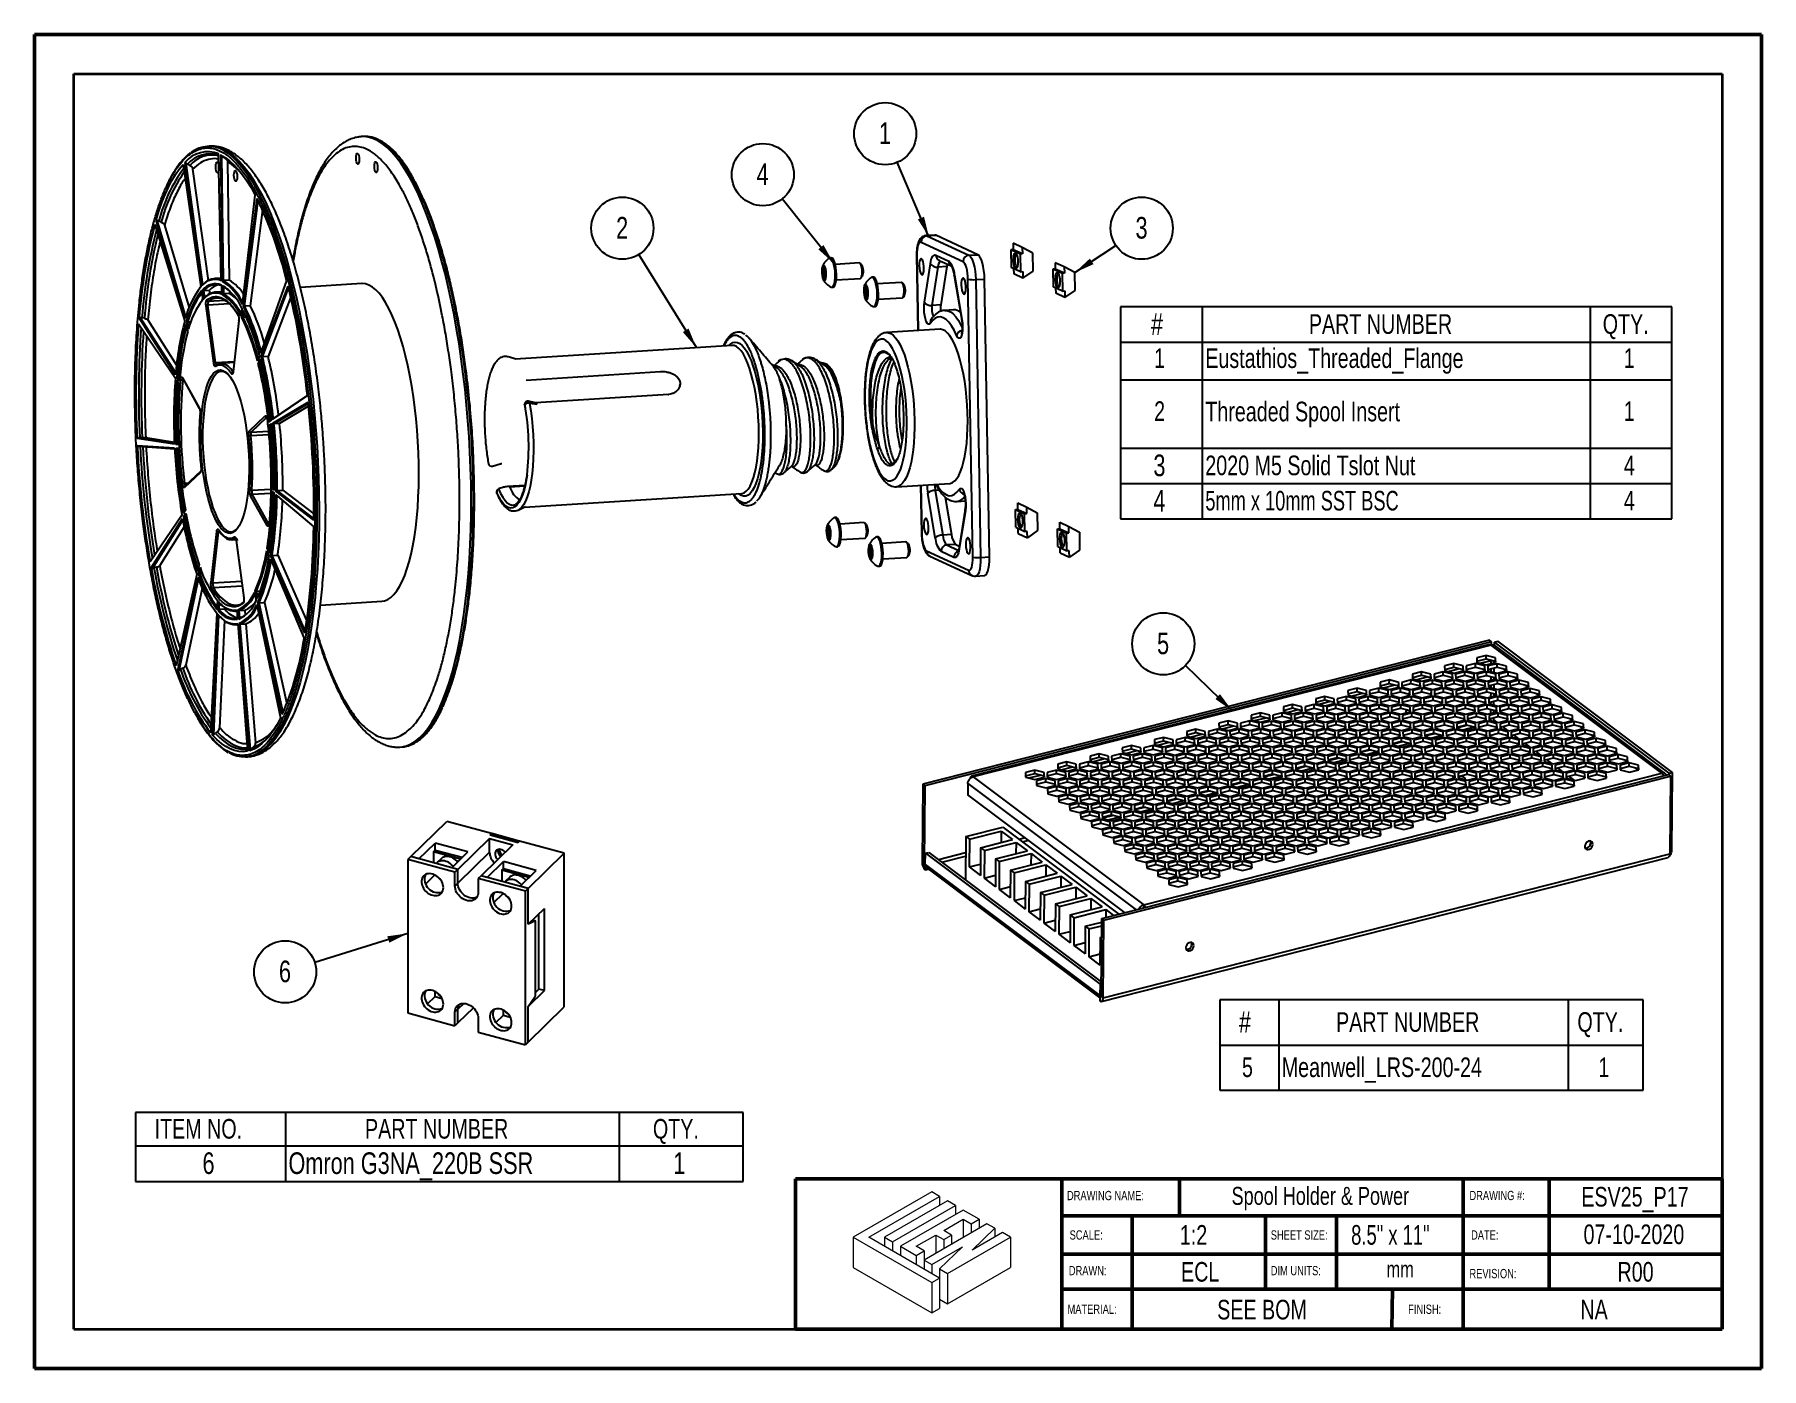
# Model space of a CAD drawing. Header units: millimetres. Extents: x 0 to 279, y 0 to 216.
import ezdxf

# ---------------------------------------------------------------- set-up
doc = ezdxf.new("R2010")
doc.units = ezdxf.units.MM
for name, color, linetype in [('PAGE_BORDER', 7, 'Continuous'), ('TITLE_BLOCK_BORDER', 7, 'Continuous'), ('TITLE_BLOCK_TEXT', 8, 'Continuous')]:
    doc.layers.add(name, color=color, linetype=linetype)
doc.styles.add('SLDTEXTSTYLE0', font='TXT', dxfattribs={"width": 0.75})
doc.styles.add('SLDTEXTSTYLE1', font='TXT', dxfattribs={"width": 0.7})
doc.styles.add('SLDTEXTSTYLE2', font='TXT', dxfattribs={"width": 0.694444})
doc.dimstyles.new('SLDDIMSTYLE0', dxfattribs={"dimtxt": 0.18, "dimasz": 3.302, "dimexe": 0, "dimexo": 0.0625, "dimgap": 0, "dimtad": 0, "dimtih": 1, "dimtoh": 1, "dimdec": 0, "dimrnd": 1e-09, "dimzin": 0, "dimdsep": 46, "dimtxsty": 'Standard', "dimsah": 1, "dimcen": 0.09, "dimadec": 0, "dimazin": 0, "dimtfac": 3.302, "dimtdec": 0, "dimtofl": 0, "dimtmove": 0, "dimatfit": 3, "dimfxl": 1, "dimfrac": 2, "dimtolj": 1, "dimtzin": 0, "dimarcsym": 0})

msp = doc.modelspace()

# ---------------------------------------------------------------- texts
at = {"layer": 'TITLE_BLOCK_BORDER', "attachment_point": 2, "style": 'SLDTEXTSTYLE0'}
for s, insert, char_height in [('Spool Holder & Power', (208.03, 29.39), 2.9104), ('ESV25_P17', (258.93, 29.38), 3.175), ('07-10-2020', (258.76, 23.31), 3.175), ('ECL', (188.59, 17.23), 3.175), ('mm', (220.95, 17.39), 2.646), ('R00', (259.03, 17.23), 3.175), ('SEE BOM', (198.6, 11.11), 3.175), ('NA', (252.32, 11.11), 3.175)]:
    msp.add_mtext(s, dxfattribs=dict(at, insert=insert, char_height=char_height))
at = {"layer": 'TITLE_BLOCK_TEXT', "attachment_point": 1}
for s, insert, char_height, style in [('DRAWING NAME:', (167.04, 28.74), 1.5, 'SLDTEXTSTYLE0'), ('DRAWING #:', (232.16, 28.75), 1.5, 'SLDTEXTSTYLE0'), ('SCALE:', (167.47, 22.36), 1.5, 'SLDTEXTSTYLE0'), ('1:2', (185.3, 23.21), 3.175, 'SLDTEXTSTYLE0'), ('SHEET SIZE:', (200.01, 22.36), 1.5, 'SLDTEXTSTYLE0'), ('8.5" x 11"', (213.02, 23.21), 3.175, 'SLDTEXTSTYLE1'), ('DATE:', (232.42, 22.36), 1.5, 'SLDTEXTSTYLE0'), ('DRAWN:', (167.34, 16.59), 1.5, 'SLDTEXTSTYLE0'), ('DIM UNITS:', (200.01, 16.59), 1.5, 'SLDTEXTSTYLE0'), ('REVISION:', (232.16, 16.11), 1.5, 'SLDTEXTSTYLE0'), ('MATERIAL:', (167.13, 10.34), 1.5, 'SLDTEXTSTYLE0'), ('FINISH:', (222.24, 10.34), 1.5, 'SLDTEXTSTYLE0')]:
    msp.add_mtext(s, dxfattribs=dict(at, insert=insert, char_height=char_height, style=style))

# ---------------------------------------------------------------- blocks, each defined once
blk = doc.blocks.new('Lien3D Logo')
at = {"color": 7, "linetype": 'Continuous', "lineweight": 18}
for p, q in [((10.61, 16.33), (0, 10.21)), ((11.67, 15.71), (10.61, 16.33)), ((2.13, 10.21), (11.67, 15.71)), ((12.73, 15.1), (4.26, 10.21)), ((5.32, 9.59), (13.8, 14.49)), ((11.67, 15.71), (11.67, 14.49)), ((13.8, 14.49), (12.73, 15.1)), ((13.8, 14.49), (13.8, 13.26)), ((14.86, 13.87), (6.38, 8.98)), ((18.05, 12.03), (9.57, 7.13)), ((12.22, 11.12), (14.86, 12.64)), ((16.99, 12.64), (14.86, 13.87)), ((14.86, 12.64), (15.93, 12.03)), ((14.86, 12.64), (14.86, 10.19)), ((15.93, 12.03), (16.99, 12.64)), ((15.93, 12.03), (15.93, 10.8)), ((16.99, 12.64), (16.99, 11.42)), ((19.12, 11.42), (18.05, 12.03)), ((0, 10.21), (0, 6.12)), ((0, 10.21), (10.61, 4.08)), ((11.67, 4.7), (2.13, 10.21)), ((4.26, 10.21), (4.26, 8.98)), ((4.26, 10.21), (5.32, 9.59)), ((5.32, 9.59), (5.32, 8.36)), ((8.51, 8.98), (11.15, 10.5)), ((11.15, 10.5), (12.22, 9.89)), ((11.15, 10.5), (11.15, 8.05)), ((13.28, 10.5), (12.22, 11.12)), ((12.22, 9.89), (13.28, 10.5)), ((12.22, 9.89), (12.22, 8.66)), ((12.73, 5.31), (21.21, 10.21)), ((13.28, 10.5), (13.28, 9.28)), ((16.04, 8.45), (19.12, 11.42)), ((20.15, 10.82), (16.04, 8.45)), ((19.12, 11.42), (19.12, 10.22)), ((21.21, 10.21), (20.15, 10.82)), ((21.21, 10.21), (21.21, 6.12)), ((6.38, 8.98), (8.51, 7.75)), ((6.38, 8.98), (6.38, 7.75)), ((9.57, 8.36), (8.51, 8.98)), ((8.51, 7.75), (9.57, 8.36)), ((8.51, 7.75), (8.51, 6.52)), ((9.57, 8.36), (9.57, 7.13)), ((9.57, 7.13), (10.64, 6.52)), ((9.57, 7.13), (9.57, 5.91)), ((10.64, 6.52), (14.75, 8.89)), ((14.75, 8.89), (11.67, 5.93)), ((0, 6.12), (10.61, 0)), ((10.61, 4.08), (11.67, 4.7)), ((10.64, 6.52), (10.64, 5.29)), ((11.67, 5.93), (12.73, 5.31)), ((11.67, 5.93), (11.67, 4.7)), ((11.67, 4.7), (11.67, 0.61)), ((12.73, 1.23), (21.21, 6.12)), ((12.73, 5.31), (12.73, 1.23)), ((10.61, 4.08), (10.61, 0)), ((10.61, 0), (11.67, 0.61)), ((11.67, 1.84), (12.73, 1.23))]:
    blk.add_line(p, q, dxfattribs=at)
blk = doc.blocks.new('SW_TABLEANNOTATION_25')
at = {"layer": 'TITLE_BLOCK_BORDER', "color": 0}
for p, q in [((0, 0), (0, -34.31)), ((89.19, 0), (0, 0)), ((13.21, 0), (13.21, -5.72)), ((75.99, 0), (75.99, -5.72)), ((89.19, -34.31), (89.19, 0)), ((0, -5.72), (89.19, -5.72)), ((13.21, -5.72), (13.21, -34.31)), ((75.99, -5.72), (75.99, -34.31)), ((0, -11.82), (89.19, -11.82)), ((0, -22.87), (89.19, -22.87)), ((0, -28.59), (89.19, -28.59)), ((0, -34.31), (89.19, -34.31))]:
    blk.add_line(p, q, dxfattribs=at)
at = {"layer": 'TITLE_BLOCK_BORDER', "color": 0, "attachment_point": 1}
for s, insert, char_height, style in [('#', (4.92, -1.05), 3.5, 'SLDTEXTSTYLE0'), ('PART NUMBER', (30.47, -1.21), 3.175, 'SLDTEXTSTYLE0'), ('QTY.', (78.01, -1.21), 3.175, 'SLDTEXTSTYLE0'), ('1', (5.43, -6.73), 3.17, 'SLDTEXTSTYLE0'), ('Eustathios_Threaded_Flange', (13.71, -6.73), 3.175, 'SLDTEXTSTYLE0'), ('1', (81.42, -6.73), 3.17, 'SLDTEXTSTYLE0'), ('2', (5.43, -15.31), 3.17, 'SLDTEXTSTYLE0'), ('Threaded Spool Insert', (13.71, -15.37), 3.175, 'SLDTEXTSTYLE0'), ('1', (81.42, -15.31), 3.17, 'SLDTEXTSTYLE0'), ('3', (5.31, -23.92), 3.5, 'SLDTEXTSTYLE0'), ('2020 M5 Solid Tslot Nut', (13.71, -24.09), 3.175, 'SLDTEXTSTYLE0'), ('4', (81.42, -24.09), 3.17, 'SLDTEXTSTYLE0'), ('4', (5.31, -29.64), 3.5, 'SLDTEXTSTYLE0'), ('5mm x 10mm SST BSC', (13.71, -29.8), 3.175, 'SLDTEXTSTYLE2'), ('4', (81.42, -29.8), 3.17, 'SLDTEXTSTYLE0')]:
    blk.add_mtext(s, dxfattribs=dict(at, insert=insert, char_height=char_height, style=style))
blk = doc.blocks.new('SW_TABLEANNOTATION_26')
at = {"layer": 'TITLE_BLOCK_BORDER', "color": 0}
for p, q in [((0, 0), (0, -14.65)), ((68.52, 0), (0, 0)), ((9.53, 0), (9.53, -7.33)), ((56.36, 0), (56.36, -7.33)), ((68.52, -14.65), (68.52, 0)), ((0, -7.33), (68.52, -7.33)), ((9.53, -7.33), (9.53, -14.65)), ((56.36, -7.33), (56.36, -14.65)), ((0, -14.65), (68.52, -14.65))]:
    blk.add_line(p, q, dxfattribs=at)
at = {"layer": 'TITLE_BLOCK_BORDER', "color": 0, "attachment_point": 1, "style": 'SLDTEXTSTYLE0'}
for s, insert, char_height in [('#', (3.09, -1.85), 3.5), ('PART NUMBER', (18.82, -2.02), 3.175), ('QTY.', (57.86, -2.02), 3.175), ('5', (3.59, -9.34), 3.17), ('Meanwell_LRS-200-24', (10.03, -9.34), 3.175), ('1', (61.27, -9.34), 3.17)]:
    blk.add_mtext(s, dxfattribs=dict(at, insert=insert, char_height=char_height))
blk = doc.blocks.new('SW_TABLEANNOTATION_27')
at = {"layer": 'TITLE_BLOCK_BORDER', "color": 0}
for p, q in [((0, 0), (0, -11.13)), ((98.31, 0), (0, 0)), ((24.23, 0), (24.23, -5.35)), ((78.25, 0), (78.25, -5.35)), ((98.31, -11.13), (98.31, 0)), ((0, -5.35), (98.31, -5.35)), ((24.23, -5.35), (24.23, -11.13)), ((78.25, -5.35), (78.25, -11.13)), ((0, -11.13), (98.31, -11.13))]:
    blk.add_line(p, q, dxfattribs=at)
at = {"layer": 'TITLE_BLOCK_BORDER', "color": 0, "attachment_point": 1, "style": 'SLDTEXTSTYLE0'}
for s, insert, char_height in [('ITEM NO.', (3.08, -1.03), 3.175), ('PART NUMBER', (37.12, -1.03), 3.175), ('QTY.', (83.7, -1.03), 3.175), ('6', (10.82, -6.43), 3.5), ('Omron G3NA_220B SSR', (24.73, -6.43), 3.5), ('1', (86.99, -6.43), 3.5)]:
    blk.add_mtext(s, dxfattribs=dict(at, insert=insert, char_height=char_height))
blk = doc.blocks.new('SW_NOTE_165')
at = {"layer": 'TITLE_BLOCK_BORDER', "color": 0}
blk.add_circle((4.19, 2.78), 5.03, dxfattribs=at)
at = {"layer": 'TITLE_BLOCK_BORDER', "color": 0, "insert": (4.16, 4.6), "char_height": 3.5, "attachment_point": 2, "style": 'SLDTEXTSTYLE0'}
blk.add_mtext('3', dxfattribs=at)
blk = doc.blocks.new('SW_NOTE_166')
at = {"layer": 'TITLE_BLOCK_BORDER', "color": 0}
blk.add_circle((-3.14, 3.93), 5.03, dxfattribs=at)
at = {"layer": 'TITLE_BLOCK_BORDER', "color": 0, "insert": (-3.18, 5.75), "char_height": 3.5, "attachment_point": 2, "style": 'SLDTEXTSTYLE0'}
blk.add_mtext('4', dxfattribs=at)
blk = doc.blocks.new('SW_NOTE_167')
at = {"layer": 'TITLE_BLOCK_BORDER', "color": 0}
blk.add_circle((-1.96, 4.63), 5.03, dxfattribs=at)
at = {"layer": 'TITLE_BLOCK_BORDER', "color": 0, "insert": (-2, 6.45), "char_height": 3.5, "attachment_point": 2, "style": 'SLDTEXTSTYLE0'}
blk.add_mtext('1', dxfattribs=at)
blk = doc.blocks.new('SW_NOTE_168')
at = {"layer": 'TITLE_BLOCK_BORDER', "color": 0}
blk.add_circle((-2.65, 4.28), 5.03, dxfattribs=at)
at = {"layer": 'TITLE_BLOCK_BORDER', "color": 0, "insert": (-2.69, 6.1), "char_height": 3.5, "attachment_point": 2, "style": 'SLDTEXTSTYLE0'}
blk.add_mtext('2', dxfattribs=at)
blk = doc.blocks.new('SW_NOTE_169')
at = {"layer": 'TITLE_BLOCK_BORDER', "color": 0}
blk.add_circle((-3.61, 3.51), 5.03, dxfattribs=at)
at = {"layer": 'TITLE_BLOCK_BORDER', "color": 0, "insert": (-3.64, 5.33), "char_height": 3.5, "attachment_point": 2, "style": 'SLDTEXTSTYLE0'}
blk.add_mtext('5', dxfattribs=at)
blk = doc.blocks.new('SW_NOTE_170')
at = {"layer": 'TITLE_BLOCK_BORDER', "color": 0}
blk.add_circle((-4.8, -1.51), 5.03, dxfattribs=at)
at = {"layer": 'TITLE_BLOCK_BORDER', "color": 0, "insert": (-4.83, 0.32), "char_height": 3.5, "attachment_point": 2, "style": 'SLDTEXTSTYLE0'}
blk.add_mtext('6', dxfattribs=at)

# ---------------------------------------------------------------- linework, layer by layer
at = {"color": 7, "linetype": 'Continuous', "lineweight": 50}
for p, q in [((0, 0), (0, 215.9)), ((0, 215.9), (279.4, 215.9)), ((279.4, 0), (279.4, 215.9)), ((0, 0), (279.4, 0))]:
    msp.add_line(p, q, dxfattribs=at)
at = {"color": 7, "linetype": 'Continuous', "lineweight": 25}
for p, q in [((52.88, 199.37), (52.84, 199.37)), ((53.24, 199.4), (52.88, 199.37)), ((28.28, 197.82), (27.92, 197.8)), ((30.22, 176.03), (29.79, 196.56)), ((30.11, 196.41), (30.4, 175.95)), ((30.3, 196.25), (30.11, 196.41)), ((30.59, 176.09), (30.3, 196.25)), ((24.03, 194.87), (26.92, 175.07)), ((24.32, 195.18), (27.08, 175.24)), ((24.53, 195.08), (24.32, 195.18)), ((24.75, 194.9), (24.53, 195.08)), ((27.24, 175.43), (24.53, 195.08)), ((25.13, 194.71), (24.75, 194.9)), ((25.58, 194.11), (28.07, 176.07)), ((31.23, 195.25), (31.49, 176.14)), ((33.63, 172.22), (35.72, 189.92)), ((33.79, 171.9), (36.02, 189.34)), ((33.99, 171.96), (36.18, 189.04)), ((36.89, 187.55), (34.9, 172.01)), ((19.45, 185.14), (24.29, 169.49)), ((24.4, 169.88), (19.66, 185.85)), ((19.86, 185.84), (19.66, 185.85)), ((19.86, 185.84), (20.1, 185.69)), ((24.5, 170.22), (19.86, 185.84)), ((20.51, 185.55), (20.1, 185.69)), ((21.01, 185.07), (25, 171.66)), ((150.24, 179.13), (143.44, 182.26)), ((145.66, 183.44), (144.22, 183.35)), ((144.38, 183.31), (145.81, 183.4)), ((144.38, 183.31), (151.18, 180.18)), ((145.81, 183.4), (145.66, 183.44)), ((152.61, 180.27), (145.81, 183.4)), ((158.33, 182.11), (158.35, 181.07)), ((159.81, 181.42), (158.33, 182.11)), ((128.89, 179.77), (128.69, 179.75)), ((133.45, 178.93), (129.55, 178.68)), ((133.51, 178.92), (133.45, 178.93)), ((133.84, 178.61), (133.56, 178.88)), ((142.7, 180.18), (142.92, 167.98)), ((145.82, 180.19), (147.9, 179.23)), ((146.36, 179.34), (148.3, 178.44)), ((151.18, 180.18), (152.61, 180.27)), ((158.35, 181.07), (157.97, 181.04)), ((157.97, 181.04), (158.02, 178.18)), ((159.44, 180.36), (157.97, 181.04)), ((159.83, 180.39), (158.35, 181.07)), ((159.83, 180.39), (159.44, 180.36)), ((159.44, 180.36), (159.5, 177.49)), ((159.81, 181.42), (159.83, 180.39)), ((161.5, 180.49), (159.81, 181.42)), ((161.55, 177.62), (161.5, 180.49)), ((165.12, 178.97), (165.14, 177.93)), ((166.6, 178.29), (165.12, 178.97)), ((30.09, 176.47), (29.18, 176.41)), ((30.09, 176.47), (30.22, 176.47)), ((30.4, 175.95), (30.59, 176.09)), ((31.49, 176.14), (30.59, 176.09)), ((40.79, 176.1), (36.54, 164.28)), ((127.89, 177.87), (127.5, 177.84)), ((127.98, 177.02), (127.51, 176.99)), ((127.8, 178.09), (127.71, 178.17)), ((129.7, 176.19), (133.61, 176.43)), ((133.71, 176.5), (133.96, 176.8)), ((135.68, 176.63), (135.49, 176.62)), ((143.97, 172.57), (144.94, 178.8)), ((146.17, 178.27), (145.19, 172.04)), ((147.6, 178.36), (146.17, 178.27)), ((147.6, 178.36), (146.63, 172.13)), ((148.81, 176.9), (150.02, 169.66)), ((148.84, 177), (150.05, 169.77)), ((151.82, 131.33), (151.02, 176.32)), ((152.27, 176.24), (153.7, 176.33)), ((152.27, 176.24), (153.07, 131.25)), ((154.5, 131.34), (153.7, 176.33)), ((159.5, 177.49), (158.02, 178.18)), ((158.4, 178), (158.42, 177.16)), ((159.9, 176.48), (158.42, 177.16)), ((159.5, 177.49), (159.88, 177.52)), ((159.88, 177.52), (159.9, 176.48)), ((159.9, 176.48), (161.55, 177.62)), ((165.14, 177.93), (164.76, 177.91)), ((164.76, 177.91), (164.81, 175.04)), ((166.24, 177.23), (164.76, 177.91)), ((166.62, 177.25), (165.14, 177.93)), ((166.62, 177.25), (166.24, 177.23)), ((166.24, 177.23), (166.29, 174.36)), ((166.6, 178.29), (166.62, 177.25)), ((168.29, 177.36), (166.6, 178.29)), ((168.34, 174.49), (168.29, 177.36)), ((26.8, 174.94), (26.68, 174.79)), ((26.92, 175.08), (26.8, 174.94)), ((27.02, 174.4), (27.23, 172.97)), ((27.24, 175.43), (27.08, 175.24)), ((27.37, 173.12), (27.17, 174.56)), ((27.38, 174.47), (27.17, 174.56)), ((27.37, 173.12), (27.54, 173.31)), ((27.38, 174.47), (28.28, 174.52)), ((27.54, 173.31), (27.38, 174.47)), ((28.28, 174.52), (28.36, 173.94)), ((30.22, 174.27), (29.32, 174.21)), ((30.26, 174.27), (30.22, 174.27)), ((30.24, 175.34), (30.27, 173.86)), ((30.43, 173.78), (30.41, 175.26)), ((30.6, 175.1), (30.41, 175.26)), ((30.43, 173.78), (30.62, 173.92)), ((30.62, 173.92), (30.6, 175.1)), ((31.53, 173.97), (30.62, 173.92)), ((31.52, 174.45), (31.53, 173.97)), ((36.67, 163.78), (41.03, 175.19)), ((36.87, 163.75), (41.11, 174.84)), ((41.45, 173.42), (37.78, 163.81)), ((52.94, 175.58), (43.01, 174.95)), ((128.99, 175.01), (129.19, 175.03)), ((134.68, 174.73), (134.29, 174.71)), ((134.77, 173.88), (134.31, 173.85)), ((134.6, 174.95), (134.5, 175.04)), ((140.24, 175.79), (136.34, 175.55)), ((136.5, 173.05), (140.4, 173.3)), ((140.3, 175.78), (140.24, 175.79)), ((140.64, 175.47), (140.36, 175.74)), ((140.51, 173.36), (140.75, 173.67)), ((166.29, 174.36), (164.81, 175.04)), ((165.2, 174.86), (165.21, 174.03)), ((166.69, 173.35), (165.21, 174.03)), ((166.29, 174.36), (166.67, 174.39)), ((166.67, 174.39), (166.69, 173.35)), ((166.69, 173.35), (168.34, 174.49)), ((27.13, 172.86), (27.01, 172.71)), ((27.23, 172.98), (27.13, 172.86)), ((29, 162.73), (27.75, 172.01)), ((29.3, 162.81), (28.06, 172.09)), ((32.6, 171.02), (32.94, 170.49)), ((33.56, 171.62), (33.41, 170.34)), ((33.56, 170.05), (33.72, 171.31)), ((33.76, 170.1), (33.87, 171.01)), ((33.99, 171.96), (33.79, 171.9)), ((34.9, 172.01), (33.99, 171.96)), ((135.79, 171.88), (135.98, 171.89)), ((146.63, 172.13), (145.19, 172.04)), ((148.7, 171.35), (147.26, 171.26)), ((16.83, 169.05), (22.79, 160.26)), ((17.11, 170.12), (16.92, 170.05)), ((22.83, 160.8), (16.92, 170.05)), ((22.86, 161.14), (17.11, 170.12)), ((17.11, 170.12), (17.37, 170.04)), ((17.78, 169.97), (17.37, 170.04)), ((18.33, 169.7), (22.99, 162.41)), ((24.45, 168.96), (24.8, 167.83)), ((24.91, 168.18), (24.56, 169.34)), ((24.77, 169.33), (24.56, 169.34)), ((25.29, 169.36), (24.77, 169.33)), ((25.01, 168.52), (24.77, 169.33)), ((33.05, 169.61), (32.12, 161.33)), ((33.06, 169.57), (32.13, 161.28)), ((33.07, 169.84), (33.06, 169.57)), ((33.56, 170.05), (33.76, 170.1)), ((34.28, 170.14), (33.76, 170.1)), ((146.5, 168.2), (137.9, 167.66)), ((112.89, 165.58), (77.74, 163.37)), ((112.89, 165.58), (112.86, 165.58)), ((29.98, 162.61), (29.35, 162.39)), ((30.14, 162.67), (29.98, 162.61)), ((32.28, 162.8), (30.14, 162.67)), ((36.4, 163.88), (36.09, 163.02)), ((36.2, 162.57), (36.52, 163.4)), ((36.2, 162.57), (36.41, 162.54)), ((36.41, 162.54), (36.61, 163.05)), ((36.72, 162.56), (36.41, 162.54)), ((36.87, 163.75), (36.67, 163.78)), ((37.78, 163.81), (36.87, 163.75)), ((77.86, 163.33), (76.66, 163.71)), ((122.51, 163.09), (122.57, 163.04)), ((123.88, 162.2), (123.85, 162.22)), ((124.59, 163.49), (124.23, 163.33)), ((127.7, 162.44), (127.67, 162.46)), ((138.12, 164.19), (137.93, 164.3)), ((138.22, 163.37), (138.66, 163.58)), ((22.99, 159.97), (23.42, 159.33)), ((23.23, 160.57), (23.03, 160.49)), ((23.46, 159.82), (23.03, 160.49)), ((23.53, 160.58), (23.23, 160.57)), ((23.49, 160.16), (23.23, 160.57)), ((23.95, 160.35), (26.64, 155.5)), ((23.97, 160.24), (26.66, 155.39)), ((79.52, 159.98), (101.29, 161.35)), ((44.14, 157.49), (38.46, 153.59)), ((44.14, 157.55), (38.63, 153.77)), ((81.08, 156.3), (79.89, 156.54)), ((102.58, 157.66), (81.06, 156.3)), ((104.36, 158.99), (104.34, 158.93)), ((26.79, 154.75), (26.78, 154.53)), ((34.78, 151.75), (37.34, 154.17)), ((35.05, 151.52), (37.61, 153.95)), ((38.46, 153.59), (38.63, 153.77)), ((38.53, 153), (44.26, 156.4)), ((38.73, 152.89), (44.29, 156.18)), ((44.33, 155.73), (39.64, 152.94)), ((79.32, 156.2), (79.29, 156.09)), ((38.27, 153.46), (37.86, 153.18)), ((38.03, 153.36), (37.86, 153.18)), ((37.92, 152.64), (38.33, 152.89)), ((37.92, 152.64), (38.12, 152.53)), ((38.26, 153.52), (38.03, 153.36)), ((38.12, 152.53), (38.36, 152.67)), ((38.37, 152.54), (38.12, 152.53)), ((38.73, 152.89), (38.53, 153)), ((39.64, 152.94), (38.73, 152.89)), ((16.76, 150.65), (16.58, 150.49)), ((22.64, 149.58), (16.58, 150.49)), ((16.63, 149.39), (22.67, 148.98)), ((16.63, 149.39), (16.82, 149.25)), ((22.63, 149.76), (16.76, 150.65)), ((16.76, 150.65), (17.01, 150.65)), ((16.82, 149.25), (22.67, 148.85)), ((17.43, 150.66), (17.01, 150.65)), ((17.98, 150.66), (22.62, 149.95)), ((23.02, 149.7), (22.84, 149.55)), ((23.28, 149.48), (22.84, 149.55)), ((22.87, 148.97), (23.31, 148.94)), ((22.87, 148.97), (23.06, 148.82)), ((23.27, 149.71), (23.02, 149.7)), ((23.27, 149.66), (23.02, 149.7)), ((23.06, 148.82), (23.31, 148.8)), ((26.94, 145.87), (26.95, 145.64)), ((74.08, 146.05), (75.35, 146.41)), ((127.63, 145.37), (127.66, 145.36)), ((128.84, 145.4), (129.23, 145.74)), ((129.22, 145.75), (129.24, 145.78)), ((26.83, 145.02), (24.27, 142.59)), ((24.32, 142.78), (24.33, 142.78)), ((26.89, 145.21), (24.33, 142.78)), ((38.6, 142.62), (38.41, 142.5)), ((38.85, 142.16), (38.41, 142.5)), ((38.6, 142.62), (38.86, 142.64)), ((38.86, 142.43), (38.6, 142.62)), ((75.75, 142.59), (75.25, 142.45)), ((79.34, 142.92), (76.5, 142.74)), ((119.82, 144.98), (120, 144.86)), ((123.81, 145.14), (123.83, 145.13)), ((139.47, 142.71), (148.07, 143.25)), ((143.36, 142.96), (143.5, 135.18)), ((37.65, 136.41), (34.96, 141.26)), ((37.92, 136.64), (35.23, 141.49)), ((38.4, 141.97), (38.85, 141.6)), ((38.4, 141.97), (38.59, 141.8)), ((38.59, 141.8), (38.84, 141.58)), ((39.05, 141.42), (45.17, 136.23)), ((39.24, 141.25), (39.05, 141.42)), ((39.06, 142), (39.25, 142.12)), ((45.19, 137.3), (39.06, 142)), ((39.24, 141.25), (45.17, 136.21)), ((39.25, 142.12), (40.16, 142.18)), ((45.19, 137.56), (39.25, 142.12)), ((40.16, 142.18), (45.2, 138.31)), ((74.84, 142.05), (74.8, 141.94)), ((75.25, 142.45), (75.08, 142.38)), ((77.8, 139.84), (77.84, 139.85)), ((79.25, 139.41), (114.4, 141.63)), ((145.73, 134.46), (144.52, 141.69)), ((145.72, 142.1), (146.94, 134.87)), ((147.35, 141.02), (148.37, 134.96)), ((149.21, 140.32), (150.65, 140.41)), ((159.09, 139.04), (159.08, 140.08)), ((159.08, 140.08), (160.55, 139.4)), ((23.86, 138.15), (18.7, 130.58)), ((18.88, 129.56), (23.95, 137.59)), ((19.08, 129.49), (24.01, 137.29)), ((24.4, 138.95), (24.03, 138.4)), ((24.12, 137.86), (24.49, 138.45)), ((24.12, 137.86), (24.33, 137.79)), ((24.33, 137.79), (24.55, 138.14)), ((24.61, 137.81), (24.33, 137.79)), ((78.23, 138.93), (79.44, 139.5)), ((129.64, 137.74), (129.44, 137.73)), ((150.56, 139.1), (149.59, 132.87)), ((150.6, 138.89), (149.62, 132.66)), ((158.71, 139.02), (159.09, 139.04)), ((158.76, 136.15), (158.71, 139.02)), ((158.71, 139.02), (160.19, 138.34)), ((159.09, 139.04), (160.57, 138.36)), ((160.19, 138.34), (160.57, 138.36)), ((160.24, 135.47), (160.19, 138.34)), ((160.57, 138.36), (160.55, 139.4)), ((160.55, 139.4), (162.24, 138.47)), ((162.24, 138.47), (162.29, 135.6)), ((165.89, 135.91), (165.87, 136.95)), ((165.87, 136.95), (167.35, 136.27)), ((24.21, 136.23), (20.25, 129.96)), ((28.55, 127.2), (29.48, 135.48)), ((28.86, 127.08), (29.79, 135.37)), ((31.64, 134.16), (31.95, 134.12)), ((31.94, 134.12), (32.74, 134.18)), ((128.69, 135.58), (128.22, 135.55)), ((128.69, 134.73), (128.32, 134.7)), ((128.57, 134.44), (128.63, 134.51)), ((134.2, 136.9), (130.29, 136.65)), ((130.45, 134.16), (134.35, 134.41)), ((134.59, 136.58), (134.31, 136.85)), ((134.46, 134.47), (134.7, 134.77)), ((136.43, 134.61), (136.23, 134.59)), ((148.37, 134.96), (146.94, 134.87)), ((158.76, 136.15), (160.24, 135.47)), ((159.16, 135.14), (159.15, 135.97)), ((159.16, 135.14), (160.64, 134.45)), ((160.62, 135.49), (160.24, 135.47)), ((160.64, 134.45), (160.62, 135.49)), ((162.29, 135.6), (160.64, 134.45)), ((165.51, 135.88), (165.89, 135.91)), ((165.56, 133.02), (165.51, 135.88)), ((165.51, 135.88), (166.98, 135.2)), ((165.89, 135.91), (167.36, 135.23)), ((166.98, 135.2), (167.36, 135.23)), ((167.03, 132.34), (166.98, 135.2)), ((167.36, 135.23), (167.35, 136.27)), ((167.35, 136.27), (169.04, 135.33)), ((169.04, 135.33), (169.09, 132.46)), ((32.6, 134.02), (33.84, 124.73)), ((32.61, 134.04), (33.85, 124.75)), ((37.57, 132.41), (37.97, 131.48)), ((37.85, 132.88), (37.64, 132.84)), ((38.04, 131.94), (37.64, 132.84)), ((37.85, 132.88), (38.19, 132.9)), ((38.1, 132.3), (37.85, 132.88)), ((38.23, 131.52), (38.43, 131.56)), ((43.75, 119.02), (38.23, 131.52)), ((38.43, 131.56), (39.34, 131.61)), ((43.8, 119.39), (38.43, 131.56)), ((39.34, 131.61), (44.04, 120.97)), ((129.74, 132.99), (129.93, 133)), ((135.43, 132.71), (135.04, 132.68)), ((135.52, 131.86), (135.05, 131.83)), ((135.34, 132.93), (135.25, 133.01)), ((140.99, 133.77), (137.08, 133.52)), ((141.05, 133.76), (140.99, 133.77)), ((141.38, 133.45), (141.1, 133.72)), ((141.25, 131.34), (141.49, 131.64)), ((144.33, 132.33), (151.12, 129.19)), ((144.87, 131.48), (151.66, 128.35)), ((148.75, 131.27), (146.67, 132.23)), ((149.04, 133.37), (147.61, 133.28)), ((149.04, 133.37), (149.62, 133.1)), ((153.07, 131.25), (154.5, 131.34)), ((165.56, 133.02), (167.03, 132.34)), ((165.96, 132), (165.94, 132.84)), ((165.96, 132), (167.43, 131.32)), ((167.41, 132.36), (167.03, 132.34)), ((167.43, 131.32), (167.41, 132.36)), ((169.09, 132.46), (167.43, 131.32)), ((18.88, 129.56), (19.08, 129.49)), ((19.08, 129.49), (19.33, 129.58)), ((19.73, 129.68), (19.33, 129.58)), ((26.63, 130.05), (26.39, 128.98)), ((26.53, 128.58), (26.77, 129.67)), ((26.53, 128.58), (26.74, 128.6)), ((26.74, 128.6), (26.9, 129.33)), ((27.18, 128.62), (26.74, 128.6)), ((38.15, 131.04), (43.6, 118.15)), ((136.53, 129.85), (136.73, 129.87)), ((137.24, 131.03), (141.15, 131.27)), ((26.28, 128.49), (22.91, 113.74)), ((23.18, 112.98), (26.43, 128.07)), ((23.39, 112.99), (26.55, 127.73)), ((27.14, 126.29), (24.46, 113.83)), ((35.98, 124.56), (35.7, 125.87)), ((35.9, 125.82), (35.7, 125.87)), ((35.9, 125.82), (36.53, 125.86)), ((36.11, 124.85), (35.9, 125.82)), ((152.25, 128.23), (153.69, 128.32)), ((29.58, 124.32), (29.51, 122.92)), ((29.68, 122.72), (29.74, 124.14)), ((29.88, 122.82), (29.92, 123.94)), ((30.1, 123.77), (30.23, 123.63)), ((30.8, 123.16), (30.78, 122.88)), ((33.85, 124.75), (33.87, 124.46)), ((35.57, 125.61), (35.85, 124.29)), ((35.98, 123.67), (39.81, 105.31)), ((40.06, 105.83), (36.11, 123.95)), ((36.11, 123.95), (36.32, 123.9)), ((36.32, 123.9), (37.23, 123.96)), ((40.2, 106.11), (36.32, 123.9)), ((37.23, 123.96), (40.8, 107.55)), ((46.25, 123.55), (56.18, 124.18)), ((29.48, 122.27), (28.49, 102.89)), ((28.81, 102.52), (29.65, 122.06)), ((29, 102.62), (29.83, 121.87)), ((29.68, 122.72), (29.88, 122.82)), ((30.78, 122.88), (29.88, 122.82)), ((30.71, 121.07), (29.95, 103.69)), ((30.03, 121.66), (30.17, 121.53)), ((32.57, 122.57), (32.76, 122.58)), ((32.71, 120.37), (32.92, 120.38)), ((32.75, 122.75), (32.86, 121.26)), ((33.02, 121.3), (32.9, 122.79)), ((33.1, 122.66), (32.9, 122.79)), ((32.91, 120.56), (34.47, 99.91)), ((33.02, 121.3), (33.2, 121.47)), ((34.78, 99.99), (33.08, 120.6)), ((33.08, 120.6), (33.28, 120.48)), ((33.1, 122.66), (34.01, 122.72)), ((33.2, 121.47), (33.1, 122.66)), ((33.28, 120.48), (34.19, 120.53)), ((34.95, 100.16), (33.28, 120.48)), ((34.01, 122.72), (34.07, 121.93)), ((34.19, 120.53), (35.77, 101.28)), ((235.39, 117.85), (143.71, 94.55)), ((235.71, 117.61), (144.03, 94.31)), ((235.71, 117.61), (235.39, 117.85)), ((235.71, 117.08), (235.71, 117.61)), ((236.19, 117), (236.2, 117.56)), ((236.2, 117.56), (236.73, 117.69)), ((264.47, 96.33), (236.2, 117.56)), ((265.01, 96.47), (236.73, 117.69)), ((235.42, 117.15), (151.59, 95.85)), ((235.66, 117.08), (151.86, 95.78)), ((234.85, 115.41), (233.35, 115.03)), ((233.35, 115.03), (233.37, 114.27)), ((233.37, 114.48), (234.84, 114.85)), ((234.84, 114.85), (234.85, 115.41)), ((234.84, 114.85), (236.35, 114.47)), ((236.35, 115.03), (234.85, 115.41)), ((235.46, 114.69), (235.46, 114.53)), ((263.26, 96.36), (235.66, 117.08)), ((235.68, 114.09), (235.69, 114.64)), ((235.95, 114.57), (235.95, 114.47)), ((263.85, 96.26), (236.24, 116.99)), ((236.37, 114.27), (236.35, 115.03)), ((236.35, 114.47), (236.35, 115.03)), ((23.18, 112.98), (23.39, 112.99)), ((23.39, 112.99), (23.62, 113.16)), ((24, 113.33), (23.62, 113.16)), ((224.41, 112.76), (222.92, 112.38)), ((222.92, 112.38), (222.94, 111.62)), ((222.94, 111.82), (224.41, 112.2)), ((223.47, 111.48), (225.35, 111.96)), ((225.92, 112.38), (224.41, 112.76)), ((224.41, 112.2), (224.41, 112.76)), ((224.41, 112.2), (225.92, 111.82)), ((225.94, 111.61), (225.92, 112.38)), ((225.92, 111.82), (225.92, 112.38)), ((225.92, 111.82), (225.92, 111.61)), ((227.91, 112.75), (226.42, 112.38)), ((226.42, 112.38), (226.44, 111.61)), ((226.43, 111.82), (227.91, 112.19)), ((229.42, 112.37), (227.91, 112.75)), ((227.91, 112.19), (227.91, 112.75)), ((227.91, 112.19), (229.42, 111.81)), ((229.63, 114.09), (228.14, 113.71)), ((228.14, 113.71), (228.16, 112.94)), ((228.15, 113.15), (229.63, 113.53)), ((228.16, 112.94), (229.67, 112.56)), ((228.69, 112.81), (230.57, 113.29)), ((229.44, 111.61), (229.42, 112.37)), ((229.42, 111.81), (229.42, 112.37)), ((229.42, 111.81), (229.42, 111.6)), ((231.14, 113.7), (229.63, 114.09)), ((229.63, 113.53), (229.63, 114.09)), ((229.63, 113.53), (231.13, 113.14)), ((229.67, 112.56), (231.16, 112.94)), ((231.41, 112.75), (229.92, 112.37)), ((229.92, 112.37), (229.94, 111.61)), ((229.93, 111.81), (231.41, 112.19)), ((231.13, 113.14), (231.14, 113.7)), ((231.13, 113.14), (231.14, 112.94)), ((231.16, 112.94), (231.14, 113.7)), ((232.92, 112.37), (231.41, 112.75)), ((231.41, 112.19), (231.41, 112.75)), ((231.41, 112.19), (232.92, 111.8)), ((233.13, 114.08), (231.64, 113.7)), ((231.64, 113.7), (231.65, 112.94)), ((231.65, 113.14), (233.12, 113.52)), ((231.65, 112.94), (233.16, 112.55)), ((232.94, 111.6), (232.92, 112.37)), ((232.92, 111.8), (232.92, 112.37)), ((232.92, 111.8), (232.92, 111.6)), ((233.12, 113.52), (233.13, 114.08)), ((233.12, 113.52), (234.63, 113.14)), ((234.64, 113.7), (233.13, 114.08)), ((233.16, 112.55), (234.65, 112.93)), ((233.37, 114.27), (234.88, 113.89)), ((234.91, 112.74), (233.42, 112.36)), ((233.42, 112.36), (233.44, 111.6)), ((233.43, 111.81), (234.9, 112.18)), ((233.91, 114.13), (235.46, 114.53)), ((234.63, 113.14), (234.64, 113.7)), ((234.63, 113.14), (234.64, 112.93)), ((234.65, 112.93), (234.64, 113.7)), ((234.88, 113.89), (236.37, 114.27)), ((234.9, 112.18), (234.91, 112.74)), ((234.9, 112.18), (236.41, 111.8)), ((236.42, 112.36), (234.91, 112.74)), ((236.63, 114.07), (235.14, 113.7)), ((235.14, 113.7), (235.15, 112.93)), ((235.15, 113.14), (236.62, 113.51)), ((235.15, 112.93), (236.66, 112.55)), ((235.66, 111.4), (235.67, 111.99)), ((235.67, 112.8), (235.68, 113.27)), ((235.95, 114.47), (236.26, 114.24)), ((236.15, 111.52), (236.15, 111.86)), ((236.16, 112.68), (236.16, 113.4)), ((236.17, 114.21), (236.17, 114.3)), ((236.35, 114.47), (236.35, 114.26)), ((236.41, 111.8), (236.42, 112.36)), ((236.41, 111.8), (236.42, 111.59)), ((236.44, 111.6), (236.42, 112.36)), ((236.62, 113.51), (236.63, 114.07)), ((236.62, 113.51), (238.13, 113.13)), ((238.14, 113.69), (236.63, 114.07)), ((236.66, 112.55), (238.15, 112.93)), ((238.41, 112.74), (236.92, 112.36)), ((236.92, 112.36), (236.94, 111.6)), ((236.93, 111.8), (238.4, 112.18)), ((237.53, 113.28), (238.04, 112.9)), ((238.13, 113.13), (238.14, 113.69)), ((238.13, 113.13), (238.14, 112.92)), ((238.15, 112.93), (238.14, 113.69)), ((238.4, 112.18), (238.41, 112.74)), ((238.4, 112.18), (239.91, 111.79)), ((239.92, 112.35), (238.41, 112.74)), ((239.31, 111.94), (239.82, 111.56)), ((239.91, 111.79), (239.92, 112.35)), ((239.91, 111.79), (239.92, 111.59)), ((239.94, 111.59), (239.92, 112.35)), ((213.98, 110.11), (212.49, 109.73)), ((212.49, 109.73), (212.51, 108.97)), ((212.5, 109.17), (213.98, 109.55)), ((212.51, 108.97), (214.02, 108.58)), ((213.04, 108.83), (214.92, 109.31)), ((215.49, 109.73), (213.98, 110.11)), ((213.98, 109.55), (213.98, 110.11)), ((213.98, 109.55), (215.49, 109.16)), ((215.51, 108.96), (215.49, 109.73)), ((215.49, 109.16), (215.49, 109.73)), ((215.49, 109.16), (215.49, 108.96)), ((217.48, 110.1), (215.99, 109.72)), ((215.99, 109.72), (216.01, 108.96)), ((216, 109.17), (217.48, 109.54)), ((218.99, 109.72), (217.48, 110.1)), ((217.48, 109.54), (217.48, 110.1)), ((217.48, 109.54), (218.98, 109.16)), ((219.2, 111.43), (217.71, 111.06)), ((217.71, 111.06), (217.73, 110.29)), ((217.72, 110.5), (219.19, 110.87)), ((217.73, 110.29), (219.23, 109.91)), ((218.26, 110.16), (220.13, 110.63)), ((218.98, 109.16), (218.99, 109.72)), ((218.98, 109.16), (218.99, 108.95)), ((219.01, 108.96), (218.99, 109.72)), ((219.19, 110.87), (219.2, 111.43)), ((219.19, 110.87), (220.7, 110.49)), ((220.71, 111.05), (219.2, 111.43)), ((219.23, 109.91), (220.73, 110.29)), ((220.98, 110.1), (219.49, 109.72)), ((219.49, 109.72), (219.51, 108.96)), ((219.5, 109.16), (220.98, 109.54)), ((220.7, 110.49), (220.71, 111.05)), ((220.7, 110.49), (220.71, 110.28)), ((220.73, 110.29), (220.71, 111.05)), ((222.49, 109.71), (220.98, 110.1)), ((220.98, 109.54), (220.98, 110.1)), ((220.98, 109.54), (222.48, 109.15)), ((222.7, 111.43), (221.21, 111.05)), ((221.21, 111.05), (221.22, 110.29)), ((221.22, 110.49), (222.69, 110.87)), ((221.22, 110.29), (222.73, 109.9)), ((222.48, 109.15), (222.49, 109.71)), ((222.48, 109.15), (222.49, 108.95)), ((222.51, 108.95), (222.49, 109.71)), ((222.69, 110.87), (222.7, 111.43)), ((222.69, 110.87), (224.2, 110.48)), ((224.2, 111.04), (222.7, 111.43)), ((222.73, 109.9), (224.22, 110.28)), ((222.94, 111.62), (224.45, 111.24)), ((224.48, 110.09), (222.99, 109.71)), ((222.99, 109.71), (223.01, 108.95)), ((223, 109.16), (224.47, 109.53)), ((224.22, 110.28), (224.2, 111.04)), ((224.2, 110.48), (224.2, 111.04)), ((224.2, 110.48), (224.21, 110.28)), ((224.45, 111.24), (225.94, 111.61)), ((224.47, 109.53), (224.48, 110.09)), ((224.47, 109.53), (225.98, 109.15)), ((225.99, 109.71), (224.48, 110.09)), ((226.2, 111.42), (224.7, 111.04)), ((224.7, 111.04), (224.72, 110.28)), ((224.72, 110.49), (226.19, 110.86)), ((224.72, 110.28), (226.23, 109.9)), ((225.98, 109.15), (225.99, 109.71)), ((225.98, 109.15), (225.99, 108.94)), ((226, 108.94), (225.99, 109.71)), ((226.19, 110.86), (226.2, 111.42)), ((226.19, 110.86), (227.7, 110.48)), ((227.7, 111.04), (226.2, 111.42)), ((226.23, 109.9), (227.72, 110.28)), ((226.44, 111.61), (227.95, 111.23)), ((227.98, 110.09), (226.49, 109.71)), ((226.49, 109.71), (226.5, 108.94)), ((226.5, 109.15), (227.97, 109.52)), ((227.72, 110.28), (227.7, 111.04)), ((227.7, 110.48), (227.7, 111.04)), ((227.7, 110.48), (227.71, 110.27)), ((227.95, 111.23), (229.44, 111.61)), ((227.97, 109.52), (227.98, 110.09)), ((227.97, 109.52), (229.48, 109.14)), ((229.49, 109.7), (227.98, 110.09)), ((229.69, 111.42), (228.2, 111.04)), ((228.2, 111.04), (228.22, 110.28)), ((228.22, 110.48), (229.69, 110.86)), ((228.22, 110.28), (229.73, 109.89)), ((229.48, 109.14), (229.49, 109.7)), ((229.48, 109.14), (229.49, 108.93)), ((229.5, 108.94), (229.49, 109.7)), ((231.2, 111.03), (229.69, 111.42)), ((229.69, 110.86), (229.69, 111.42)), ((229.69, 110.86), (231.2, 110.47)), ((229.73, 109.89), (231.22, 110.27)), ((229.94, 111.61), (231.45, 111.22)), ((231.48, 110.08), (229.98, 109.7)), ((229.98, 109.7), (230, 108.94)), ((230, 109.14), (231.47, 109.52)), ((231.22, 110.27), (231.2, 111.03)), ((231.2, 110.47), (231.2, 111.03)), ((231.2, 110.47), (231.2, 110.27)), ((231.45, 111.22), (232.94, 111.6)), ((231.47, 109.52), (231.48, 110.08)), ((231.47, 109.52), (232.98, 109.13)), ((232.98, 109.7), (231.48, 110.08)), ((233.19, 111.41), (231.7, 111.03)), ((231.7, 111.03), (231.72, 110.27)), ((231.72, 110.48), (233.19, 110.85)), ((231.72, 110.27), (233.23, 109.89)), ((233, 108.93), (232.98, 109.7)), ((232.98, 109.13), (232.98, 109.7)), ((232.98, 109.13), (232.98, 108.93)), ((234.7, 111.03), (233.19, 111.41)), ((233.19, 110.85), (233.19, 111.41)), ((233.19, 110.85), (234.7, 110.47)), ((233.23, 109.89), (234.72, 110.27)), ((233.44, 111.6), (234.95, 111.22)), ((234.97, 110.07), (233.48, 109.7)), ((233.48, 109.7), (233.5, 108.93)), ((233.5, 109.14), (234.97, 109.51)), ((234.72, 110.27), (234.7, 111.03)), ((234.7, 110.47), (234.7, 111.03)), ((234.7, 110.47), (234.7, 110.26)), ((234.95, 111.22), (236.44, 111.6)), ((236.48, 109.69), (234.97, 110.07)), ((234.97, 109.51), (234.97, 110.07)), ((234.97, 109.51), (236.48, 109.13)), ((236.69, 111.41), (235.2, 111.03)), ((235.2, 111.03), (235.22, 110.26)), ((235.21, 110.47), (236.69, 110.84)), ((235.22, 110.26), (236.73, 109.88)), ((235.64, 108.71), (235.65, 109.34)), ((235.65, 110.15), (235.66, 110.58)), ((236.13, 108.83), (236.13, 109.22)), ((236.14, 110.03), (236.14, 110.71)), ((236.5, 108.93), (236.48, 109.69)), ((236.48, 109.13), (236.48, 109.69)), ((236.48, 109.13), (236.48, 108.92)), ((238.2, 111.02), (236.69, 111.41)), ((236.69, 110.84), (236.69, 111.41)), ((236.69, 110.84), (238.2, 110.46)), ((236.73, 109.88), (238.22, 110.26)), ((236.94, 111.6), (238.45, 111.21)), ((238.47, 110.07), (236.98, 109.69)), ((236.98, 109.69), (237, 108.93)), ((237, 109.13), (238.47, 109.51)), ((238.22, 110.26), (238.2, 111.02)), ((238.2, 110.46), (238.2, 111.02)), ((238.2, 110.46), (238.2, 110.25)), ((238.45, 111.21), (239.94, 111.59)), ((239.98, 109.68), (238.47, 110.07)), ((238.47, 109.51), (238.47, 110.07)), ((238.47, 109.51), (239.98, 109.12)), ((240.19, 111.4), (238.7, 111.02)), ((238.7, 111.02), (238.72, 110.26)), ((238.71, 110.46), (240.19, 110.84)), ((238.72, 110.26), (240.23, 109.87)), ((240, 108.92), (239.98, 109.68)), ((239.98, 109.12), (239.98, 109.68)), ((239.98, 109.12), (239.98, 108.92)), ((241.7, 111.02), (240.19, 111.4)), ((240.19, 110.84), (240.19, 111.4)), ((240.19, 110.84), (241.7, 110.46)), ((240.23, 109.87), (241.72, 110.25)), ((241.97, 110.06), (240.48, 109.68)), ((240.48, 109.68), (240.5, 108.92)), ((240.5, 109.13), (241.97, 109.5)), ((241.1, 110.61), (241.61, 110.22)), ((241.72, 110.25), (241.7, 111.02)), ((241.7, 110.46), (241.7, 111.02)), ((241.7, 110.46), (241.7, 110.25)), ((243.48, 109.68), (241.97, 110.06)), ((241.97, 109.5), (241.97, 110.06)), ((241.97, 109.5), (243.48, 109.12)), ((242.88, 109.27), (243.39, 108.89)), ((243.5, 108.92), (243.48, 109.68)), ((243.48, 109.12), (243.48, 109.68)), ((243.48, 109.12), (243.48, 108.91)), ((203.55, 107.46), (202.06, 107.08)), ((202.06, 107.08), (202.08, 106.32)), ((202.07, 106.52), (203.55, 106.9)), ((202.08, 106.32), (203.59, 105.93)), ((202.61, 106.18), (204.49, 106.66)), ((205.06, 107.07), (203.55, 107.46)), ((203.55, 106.9), (203.55, 107.46)), ((203.55, 106.9), (205.06, 106.51)), ((203.59, 105.93), (205.08, 106.31)), ((205.08, 106.31), (205.06, 107.07)), ((205.06, 106.51), (205.06, 107.07)), ((205.06, 106.51), (205.06, 106.31)), ((207.05, 107.45), (205.56, 107.07)), ((205.56, 107.07), (205.58, 106.31)), ((205.57, 106.52), (207.04, 106.89)), ((205.58, 106.31), (207.09, 105.93)), ((207.04, 106.89), (207.05, 107.45)), ((207.04, 106.89), (208.55, 106.51)), ((208.56, 107.07), (207.05, 107.45)), ((207.09, 105.93), (208.58, 106.3)), ((208.77, 108.78), (207.28, 108.4)), ((207.28, 108.4), (207.29, 107.64)), ((207.29, 107.85), (208.76, 108.22)), ((207.29, 107.64), (208.8, 107.26)), ((207.83, 107.51), (209.7, 107.98)), ((208.55, 106.51), (208.56, 107.07)), ((208.55, 106.51), (208.56, 106.3)), ((208.58, 106.3), (208.56, 107.07)), ((208.76, 108.22), (208.77, 108.78)), ((208.76, 108.22), (210.27, 107.84)), ((210.28, 108.4), (208.77, 108.78)), ((208.8, 107.26), (210.29, 107.64)), ((210.55, 107.45), (209.06, 107.07)), ((209.06, 107.07), (209.08, 106.3)), ((209.07, 106.51), (210.54, 106.88)), ((209.08, 106.3), (210.58, 105.92)), ((210.27, 107.84), (210.28, 108.4)), ((210.27, 107.84), (210.28, 107.63)), ((210.29, 107.64), (210.28, 108.4)), ((210.54, 106.88), (210.55, 107.45)), ((210.54, 106.88), (212.05, 106.5)), ((212.06, 107.06), (210.55, 107.45)), ((210.58, 105.92), (212.08, 106.3)), ((212.26, 108.78), (210.77, 108.4)), ((210.77, 108.4), (210.79, 107.64)), ((210.79, 107.84), (212.26, 108.22)), ((210.79, 107.64), (212.3, 107.25)), ((212.05, 106.5), (212.06, 107.06)), ((212.05, 106.5), (212.06, 106.29)), ((212.08, 106.3), (212.06, 107.06)), ((213.77, 108.39), (212.26, 108.78)), ((212.26, 108.22), (212.26, 108.78)), ((212.26, 108.22), (213.77, 107.83)), ((212.3, 107.25), (213.79, 107.63)), ((214.05, 107.44), (212.56, 107.06)), ((212.56, 107.06), (212.57, 106.3)), ((212.57, 106.5), (214.04, 106.88)), ((212.57, 106.3), (214.08, 105.91)), ((213.79, 107.63), (213.77, 108.39)), ((213.77, 107.83), (213.77, 108.39)), ((213.77, 107.83), (213.77, 107.63)), ((214.02, 108.58), (215.51, 108.96)), ((214.04, 106.88), (214.05, 107.44)), ((214.04, 106.88), (215.55, 106.49)), ((215.56, 107.06), (214.05, 107.44)), ((214.08, 105.91), (215.57, 106.29)), ((215.76, 108.77), (214.27, 108.39)), ((214.27, 108.39), (214.29, 107.63)), ((214.29, 107.84), (215.76, 108.21)), ((214.29, 107.63), (215.8, 107.25)), ((215.55, 106.49), (215.56, 107.06)), ((215.55, 106.49), (215.56, 106.29)), ((215.57, 106.29), (215.56, 107.06)), ((217.27, 108.39), (215.76, 108.77)), ((215.76, 108.21), (215.76, 108.77)), ((215.76, 108.21), (217.27, 107.83)), ((215.8, 107.25), (217.29, 107.63)), ((216.01, 108.96), (217.52, 108.58)), ((217.55, 107.43), (216.06, 107.06)), ((216.06, 107.06), (216.07, 106.29)), ((216.07, 106.5), (217.54, 106.87)), ((216.07, 106.29), (217.58, 105.91)), ((217.29, 107.63), (217.27, 108.39)), ((217.27, 107.83), (217.27, 108.39)), ((217.27, 107.83), (217.27, 107.62)), ((217.52, 108.58), (219.01, 108.96)), ((217.54, 106.87), (217.55, 107.43)), ((217.54, 106.87), (219.05, 106.49)), ((219.05, 107.05), (217.55, 107.43)), ((217.58, 105.91), (219.07, 106.29)), ((219.26, 108.77), (217.77, 108.39)), ((217.77, 108.39), (217.79, 107.62)), ((217.78, 107.83), (219.26, 108.2)), ((217.79, 107.62), (219.3, 107.24)), ((219.07, 106.29), (219.05, 107.05)), ((219.05, 106.49), (219.05, 107.05)), ((219.05, 106.49), (219.06, 106.28)), ((220.77, 108.38), (219.26, 108.77)), ((219.26, 108.2), (219.26, 108.77)), ((219.26, 108.2), (220.77, 107.82)), ((219.3, 107.24), (220.79, 107.62)), ((219.51, 108.96), (221.02, 108.57)), ((221.04, 107.43), (219.55, 107.05)), ((219.55, 107.05), (219.57, 106.29)), ((219.57, 106.49), (221.04, 106.87)), ((219.57, 106.29), (221.08, 105.9)), ((220.79, 107.62), (220.77, 108.38)), ((220.77, 107.82), (220.77, 108.38)), ((220.77, 107.82), (220.77, 107.61)), ((221.02, 108.57), (222.51, 108.95)), ((222.55, 107.04), (221.04, 107.43)), ((221.04, 106.87), (221.04, 107.43)), ((221.04, 106.87), (222.55, 106.48)), ((221.08, 105.9), (222.57, 106.28)), ((222.76, 108.76), (221.27, 108.38)), ((221.27, 108.38), (221.29, 107.62)), ((221.28, 107.82), (222.76, 108.2)), ((221.29, 107.62), (222.8, 107.23)), ((222.57, 106.28), (222.55, 107.04)), ((222.55, 106.48), (222.55, 107.04)), ((222.55, 106.48), (222.55, 106.28)), ((224.27, 108.38), (222.76, 108.76)), ((222.76, 108.2), (222.76, 108.76)), ((222.76, 108.2), (224.27, 107.82)), ((222.8, 107.23), (224.29, 107.61)), ((223.01, 108.95), (224.51, 108.57)), ((224.54, 107.42), (223.05, 107.04)), ((223.05, 107.04), (223.07, 106.28)), ((223.07, 106.49), (224.54, 106.86)), ((223.07, 106.28), (224.58, 105.9)), ((224.29, 107.61), (224.27, 108.38)), ((224.27, 107.82), (224.27, 108.38)), ((224.27, 107.82), (224.27, 107.61)), ((224.51, 108.57), (226, 108.94)), ((226.05, 107.04), (224.54, 107.42)), ((224.54, 106.86), (224.54, 107.42)), ((224.54, 106.86), (226.05, 106.48)), ((224.58, 105.9), (226.07, 106.28)), ((226.26, 108.75), (224.77, 108.37)), ((224.77, 108.37), (224.79, 107.61)), ((224.78, 107.82), (226.26, 108.19)), ((224.79, 107.61), (226.3, 107.23)), ((226.07, 106.28), (226.05, 107.04)), ((226.05, 106.48), (226.05, 107.04)), ((226.05, 106.48), (226.05, 106.27)), ((227.77, 108.37), (226.26, 108.75)), ((226.26, 108.19), (226.26, 108.75)), ((226.26, 108.19), (227.76, 107.81)), ((226.3, 107.23), (227.79, 107.61)), ((226.5, 108.94), (228.01, 108.56)), ((228.04, 107.42), (226.55, 107.04)), ((226.55, 107.04), (226.57, 106.27)), ((226.56, 106.48), (228.04, 106.86)), ((226.57, 106.27), (228.08, 105.89)), ((227.76, 107.81), (227.77, 108.37)), ((227.76, 107.81), (227.77, 107.6)), ((227.79, 107.61), (227.77, 108.37)), ((228.01, 108.56), (229.5, 108.94)), ((229.55, 107.03), (228.04, 107.42)), ((228.04, 106.86), (228.04, 107.42)), ((228.04, 106.86), (229.55, 106.47)), ((228.08, 105.89), (229.57, 106.27)), ((229.76, 108.75), (228.27, 108.37)), ((228.27, 108.37), (228.29, 107.61)), ((228.28, 107.81), (229.75, 108.19)), ((228.29, 107.61), (229.8, 107.22)), ((229.57, 106.27), (229.55, 107.03)), ((229.55, 106.47), (229.55, 107.03)), ((229.55, 106.47), (229.55, 106.27)), ((229.75, 108.19), (229.76, 108.75)), ((229.75, 108.19), (231.26, 107.8)), ((231.27, 108.36), (229.76, 108.75)), ((229.8, 107.22), (231.29, 107.6)), ((230, 108.94), (231.51, 108.55)), ((231.54, 107.41), (230.05, 107.03)), ((230.05, 107.03), (230.07, 106.27)), ((230.06, 106.48), (231.54, 106.85)), ((230.07, 106.27), (231.58, 105.89)), ((231.26, 107.8), (231.27, 108.36)), ((231.26, 107.8), (231.27, 107.6)), ((231.29, 107.6), (231.27, 108.36)), ((231.51, 108.55), (233, 108.93)), ((233.05, 107.03), (231.54, 107.41)), ((231.54, 106.85), (231.54, 107.41)), ((231.54, 106.85), (233.05, 106.47)), ((231.58, 105.89), (233.07, 106.26)), ((233.26, 108.74), (231.77, 108.36)), ((231.77, 108.36), (231.78, 107.6)), ((231.78, 107.81), (233.25, 108.18)), ((231.78, 107.6), (233.29, 107.22)), ((233.07, 106.26), (233.05, 107.03)), ((233.05, 106.47), (233.05, 107.03)), ((233.05, 106.47), (233.05, 106.26)), ((233.25, 108.18), (233.26, 108.74)), ((233.25, 108.18), (234.76, 107.8)), ((234.77, 108.36), (233.26, 108.74)), ((233.29, 107.22), (234.78, 107.6)), ((233.5, 108.93), (235.01, 108.55)), ((235.04, 107.4), (233.55, 107.03)), ((233.55, 107.03), (233.57, 106.26)), ((233.56, 106.47), (235.03, 106.84)), ((233.57, 106.26), (235.08, 105.88)), ((234.76, 107.8), (234.77, 108.36)), ((234.76, 107.8), (234.77, 107.59)), ((234.78, 107.6), (234.77, 108.36)), ((235.01, 108.55), (236.5, 108.93)), ((235.03, 106.84), (235.04, 107.4)), ((235.03, 106.84), (236.54, 106.46)), ((236.55, 107.02), (235.04, 107.4)), ((235.08, 105.88), (236.57, 106.26)), ((236.76, 108.74), (235.27, 108.36)), ((235.27, 108.36), (235.28, 107.6)), ((235.28, 107.8), (236.75, 108.18)), ((235.28, 107.6), (236.79, 107.21)), ((235.62, 106.02), (235.63, 106.69)), ((235.63, 107.51), (235.64, 107.89)), ((236.11, 106.14), (236.11, 106.57)), ((236.12, 107.38), (236.12, 108.02)), ((236.54, 106.46), (236.55, 107.02)), ((236.54, 106.46), (236.55, 106.25)), ((236.57, 106.26), (236.55, 107.02)), ((236.75, 108.18), (236.76, 108.74)), ((236.75, 108.18), (238.26, 107.79)), ((238.27, 108.35), (236.76, 108.74)), ((236.79, 107.21), (238.28, 107.59)), ((237, 108.93), (238.51, 108.54)), ((238.54, 107.4), (237.05, 107.02)), ((237.05, 107.02), (237.07, 106.26)), ((237.06, 106.46), (238.53, 106.84)), ((237.07, 106.26), (238.58, 105.87)), ((238.26, 107.79), (238.27, 108.35)), ((238.26, 107.79), (238.27, 107.59)), ((238.28, 107.59), (238.27, 108.35)), ((238.51, 108.54), (240, 108.92)), ((238.53, 106.84), (238.54, 107.4)), ((238.53, 106.84), (240.04, 106.45)), ((240.05, 107.02), (238.54, 107.4)), ((238.58, 105.87), (240.07, 106.25)), ((240.25, 108.73), (238.76, 108.35)), ((238.76, 108.35), (238.78, 107.59)), ((238.78, 107.8), (240.25, 108.17)), ((238.78, 107.59), (240.29, 107.21)), ((240.04, 106.45), (240.05, 107.02)), ((240.04, 106.45), (240.05, 106.25)), ((240.07, 106.25), (240.05, 107.02)), ((241.76, 108.35), (240.25, 108.73)), ((240.25, 108.17), (240.25, 108.73)), ((240.25, 108.17), (241.76, 107.79)), ((240.29, 107.21), (241.78, 107.58)), ((240.5, 108.92), (242.01, 108.54)), ((242.04, 107.39), (240.55, 107.01)), ((240.55, 107.01), (240.56, 106.25)), ((240.56, 106.46), (242.03, 106.83)), ((240.56, 106.25), (242.07, 105.87)), ((241.78, 107.58), (241.76, 108.35)), ((241.76, 107.79), (241.76, 108.35)), ((241.76, 107.79), (241.76, 107.58)), ((242.01, 108.54), (243.5, 108.92)), ((242.03, 106.83), (242.04, 107.39)), ((242.03, 106.83), (243.54, 106.45)), ((243.55, 107.01), (242.04, 107.39)), ((242.07, 105.87), (243.56, 106.25)), ((243.75, 108.73), (242.26, 108.35)), ((242.26, 108.35), (242.28, 107.58)), ((242.28, 107.79), (243.75, 108.16)), ((242.28, 107.58), (243.79, 107.2)), ((243.54, 106.45), (243.55, 107.01)), ((243.54, 106.45), (243.55, 106.24)), ((243.56, 106.25), (243.55, 107.01)), ((245.26, 108.34), (243.75, 108.73)), ((243.75, 108.16), (243.75, 108.73)), ((243.75, 108.16), (245.26, 107.78)), ((243.79, 107.2), (245.28, 107.58)), ((245.54, 107.39), (244.05, 107.01)), ((244.05, 107.01), (244.06, 106.25)), ((244.06, 106.45), (245.53, 106.83)), ((244.06, 106.25), (245.57, 105.86)), ((244.66, 107.93), (245.17, 107.55)), ((245.28, 107.58), (245.26, 108.34)), ((245.26, 107.78), (245.26, 108.34)), ((245.26, 107.78), (245.26, 107.57)), ((245.53, 106.83), (245.54, 107.39)), ((245.53, 106.83), (247.04, 106.44)), ((247.05, 107), (245.54, 107.39)), ((245.57, 105.86), (247.06, 106.24)), ((246.44, 106.6), (246.95, 106.21)), ((247.04, 106.44), (247.05, 107)), ((247.04, 106.44), (247.05, 106.24)), ((247.06, 106.24), (247.05, 107)), ((187.9, 103.48), (186.41, 103.1)), ((189.41, 103.1), (187.9, 103.48)), ((187.9, 102.92), (187.9, 103.48)), ((191.4, 103.47), (189.91, 103.1)), ((192.91, 103.09), (191.4, 103.47)), ((191.4, 102.91), (191.4, 103.47)), ((193.12, 104.81), (191.63, 104.43)), ((191.63, 104.43), (191.65, 103.66)), ((191.64, 103.87), (193.11, 104.24)), ((191.65, 103.66), (193.16, 103.28)), ((192.18, 103.53), (194.06, 104.01)), ((193.11, 104.24), (193.12, 104.81)), ((193.11, 104.24), (194.62, 103.86)), ((194.63, 104.42), (193.12, 104.81)), ((193.16, 103.28), (194.65, 103.66)), ((194.9, 103.47), (193.41, 103.09)), ((194.62, 103.86), (194.63, 104.42)), ((194.62, 103.86), (194.63, 103.65)), ((194.65, 103.66), (194.63, 104.42)), ((196.41, 103.08), (194.9, 103.47)), ((194.9, 102.91), (194.9, 103.47)), ((196.62, 104.8), (195.13, 104.42)), ((195.13, 104.42), (195.14, 103.66)), ((195.14, 103.86), (196.61, 104.24)), ((195.14, 103.66), (196.65, 103.27)), ((196.61, 104.24), (196.62, 104.8)), ((196.61, 104.24), (198.12, 103.85)), ((198.13, 104.42), (196.62, 104.8)), ((196.65, 103.27), (198.14, 103.65)), ((198.33, 106.13), (196.84, 105.75)), ((196.84, 105.75), (196.86, 104.99)), ((196.86, 105.2), (198.33, 105.57)), ((196.86, 104.99), (198.37, 104.61)), ((198.4, 103.46), (196.91, 103.08)), ((197.4, 104.85), (199.27, 105.33)), ((198.12, 103.85), (198.13, 104.42)), ((198.12, 103.85), (198.13, 103.65)), ((198.14, 103.65), (198.13, 104.42)), ((199.84, 105.75), (198.33, 106.13)), ((198.33, 105.57), (198.33, 106.13)), ((198.33, 105.57), (199.84, 105.19)), ((198.37, 104.61), (199.86, 104.99)), ((198.39, 102.9), (198.4, 103.46)), ((199.91, 103.08), (198.4, 103.46)), ((200.12, 104.79), (198.63, 104.42)), ((198.63, 104.42), (198.64, 103.65)), ((198.64, 103.86), (200.11, 104.23)), ((198.64, 103.65), (200.15, 103.27)), ((199.86, 104.99), (199.84, 105.75)), ((199.84, 105.19), (199.84, 105.75)), ((199.84, 105.19), (199.84, 104.98)), ((200.11, 104.23), (200.12, 104.79)), ((200.11, 104.23), (201.62, 103.85)), ((201.63, 104.41), (200.12, 104.79)), ((200.15, 103.27), (201.64, 103.65)), ((201.83, 106.13), (200.34, 105.75)), ((200.34, 105.75), (200.36, 104.98)), ((200.36, 105.19), (201.83, 105.56)), ((200.36, 104.98), (201.87, 104.6)), ((201.9, 103.46), (200.41, 103.08)), ((201.62, 103.85), (201.63, 104.41)), ((201.62, 103.85), (201.63, 103.64)), ((201.64, 103.65), (201.63, 104.41)), ((203.34, 105.74), (201.83, 106.13)), ((201.83, 105.56), (201.83, 106.13)), ((201.83, 105.56), (203.34, 105.18)), ((201.87, 104.6), (203.36, 104.98)), ((201.89, 102.9), (201.9, 103.46)), ((203.41, 103.07), (201.9, 103.46)), ((203.61, 104.79), (202.12, 104.41)), ((202.12, 104.41), (202.14, 103.65)), ((202.14, 103.85), (203.61, 104.23)), ((202.14, 103.65), (203.65, 103.26)), ((203.36, 104.98), (203.34, 105.74)), ((203.34, 105.18), (203.34, 105.74)), ((203.34, 105.18), (203.34, 104.97)), ((205.12, 104.4), (203.61, 104.79)), ((203.61, 104.23), (203.61, 104.79)), ((203.61, 104.23), (205.12, 103.84)), ((203.65, 103.26), (205.14, 103.64)), ((205.33, 106.12), (203.84, 105.74)), ((203.84, 105.74), (203.86, 104.98)), ((203.86, 105.18), (205.33, 105.56)), ((203.86, 104.98), (205.37, 104.59)), ((205.4, 103.45), (203.91, 103.07)), ((205.14, 103.64), (205.12, 104.4)), ((205.12, 103.84), (205.12, 104.4)), ((205.12, 103.84), (205.12, 103.64)), ((206.84, 105.74), (205.33, 106.12)), ((205.33, 105.56), (205.33, 106.12)), ((205.33, 105.56), (206.84, 105.18)), ((205.37, 104.59), (206.86, 104.97)), ((205.39, 102.89), (205.4, 103.45)), ((206.91, 103.07), (205.4, 103.45)), ((207.11, 104.78), (205.62, 104.4)), ((205.62, 104.4), (205.64, 103.64)), ((205.64, 103.85), (207.11, 104.22)), ((205.64, 103.64), (207.15, 103.26)), ((206.86, 104.97), (206.84, 105.74)), ((206.84, 105.18), (206.84, 105.74)), ((206.84, 105.18), (206.84, 104.97)), ((208.62, 104.4), (207.11, 104.78)), ((207.11, 104.22), (207.11, 104.78)), ((207.11, 104.22), (208.62, 103.84)), ((207.15, 103.26), (208.64, 103.64)), ((208.83, 106.11), (207.34, 105.73)), ((207.34, 105.73), (207.36, 104.97)), ((207.35, 105.18), (208.83, 105.55)), ((207.36, 104.97), (208.87, 104.59)), ((208.9, 103.45), (207.41, 103.07)), ((208.64, 103.64), (208.62, 104.4)), ((208.62, 103.84), (208.62, 104.4)), ((208.62, 103.84), (208.62, 103.63)), ((210.34, 105.73), (208.83, 106.11)), ((208.83, 105.55), (208.83, 106.11)), ((208.83, 105.55), (210.34, 105.17)), ((208.87, 104.59), (210.36, 104.97)), ((208.89, 102.88), (208.9, 103.45)), ((210.41, 103.06), (208.9, 103.45)), ((210.61, 104.78), (209.12, 104.4)), ((209.12, 104.4), (209.14, 103.63)), ((209.13, 103.84), (210.61, 104.22)), ((209.14, 103.63), (210.65, 103.25)), ((210.36, 104.97), (210.34, 105.73)), ((210.34, 105.17), (210.34, 105.73)), ((210.34, 105.17), (210.34, 104.96)), ((212.12, 104.39), (210.61, 104.78)), ((210.61, 104.22), (210.61, 104.78)), ((210.61, 104.22), (212.12, 103.83)), ((210.65, 103.25), (212.14, 103.63)), ((212.33, 106.11), (210.84, 105.73)), ((210.84, 105.73), (210.86, 104.97)), ((210.85, 105.17), (212.33, 105.55)), ((210.86, 104.97), (212.37, 104.58)), ((212.39, 103.44), (210.9, 103.06)), ((212.14, 103.63), (212.12, 104.39)), ((212.12, 103.83), (212.12, 104.39)), ((212.12, 103.83), (212.12, 103.63)), ((213.84, 105.72), (212.33, 106.11)), ((212.33, 105.55), (212.33, 106.11)), ((212.33, 105.55), (213.83, 105.16)), ((212.37, 104.58), (213.86, 104.96)), ((213.9, 103.06), (212.39, 103.44)), ((212.39, 102.88), (212.39, 103.44)), ((214.11, 104.77), (212.62, 104.39)), ((212.62, 104.39), (212.64, 103.63)), ((212.63, 103.84), (214.11, 104.21)), ((212.64, 103.63), (214.15, 103.25)), ((213.83, 105.16), (213.84, 105.72)), ((213.83, 105.16), (213.84, 104.96)), ((213.86, 104.96), (213.84, 105.72)), ((215.62, 104.39), (214.11, 104.77)), ((214.11, 104.21), (214.11, 104.77)), ((214.11, 104.21), (215.62, 103.83)), ((214.15, 103.25), (215.64, 103.62)), ((215.83, 106.1), (214.34, 105.72)), ((214.34, 105.72), (214.36, 104.96)), ((214.35, 105.17), (215.82, 105.54)), ((214.36, 104.96), (215.86, 104.58)), ((215.89, 103.43), (214.4, 103.05)), ((215.64, 103.62), (215.62, 104.39)), ((215.62, 103.83), (215.62, 104.39)), ((215.62, 103.83), (215.62, 103.62)), ((215.82, 105.54), (215.83, 106.1)), ((215.82, 105.54), (217.33, 105.16)), ((217.34, 105.72), (215.83, 106.1)), ((215.86, 104.58), (217.36, 104.96)), ((217.4, 103.05), (215.89, 103.43)), ((215.89, 102.87), (215.89, 103.43)), ((217.61, 104.76), (216.12, 104.39)), ((216.12, 104.39), (216.14, 103.62)), ((216.13, 103.83), (217.61, 104.2)), ((216.14, 103.62), (217.65, 103.24)), ((217.33, 105.16), (217.34, 105.72)), ((217.33, 105.16), (217.34, 104.95)), ((217.36, 104.96), (217.34, 105.72)), ((219.12, 104.38), (217.61, 104.76)), ((217.61, 104.2), (217.61, 104.76)), ((217.61, 104.2), (219.11, 103.82)), ((217.65, 103.24), (219.14, 103.62)), ((219.33, 106.1), (217.84, 105.72)), ((217.84, 105.72), (217.86, 104.96)), ((217.85, 105.16), (219.32, 105.54)), ((217.86, 104.96), (219.36, 104.57)), ((219.39, 103.43), (217.9, 103.05)), ((219.11, 103.82), (219.12, 104.38)), ((219.11, 103.82), (219.12, 103.61)), ((219.14, 103.62), (219.12, 104.38)), ((219.32, 105.54), (219.33, 106.1)), ((219.32, 105.54), (220.83, 105.15)), ((220.84, 105.71), (219.33, 106.1)), ((219.36, 104.57), (220.85, 104.95)), ((220.9, 103.04), (219.39, 103.43)), ((219.39, 102.87), (219.39, 103.43)), ((221.11, 104.76), (219.62, 104.38)), ((219.62, 104.38), (219.64, 103.62)), ((219.63, 103.82), (221.11, 104.2)), ((219.64, 103.62), (221.15, 103.23)), ((220.83, 105.15), (220.84, 105.71)), ((220.83, 105.15), (220.84, 104.95)), ((220.85, 104.95), (220.84, 105.71)), ((222.62, 104.38), (221.11, 104.76)), ((221.11, 104.2), (221.11, 104.76)), ((221.11, 104.2), (222.61, 103.81)), ((221.15, 103.23), (222.64, 103.61)), ((222.83, 106.09), (221.33, 105.71)), ((221.33, 105.71), (221.35, 104.95)), ((221.35, 105.16), (222.82, 105.53)), ((221.35, 104.95), (222.86, 104.57)), ((222.89, 103.42), (221.4, 103.04)), ((222.61, 103.81), (222.62, 104.38)), ((222.61, 103.81), (222.62, 103.61)), ((222.64, 103.61), (222.62, 104.38)), ((222.82, 105.53), (222.83, 106.09)), ((222.82, 105.53), (224.33, 105.15)), ((224.33, 105.71), (222.83, 106.09)), ((222.86, 104.57), (224.35, 104.94)), ((224.4, 103.04), (222.89, 103.42)), ((222.89, 102.86), (222.89, 103.42)), ((224.61, 104.75), (223.12, 104.37)), ((223.12, 104.37), (223.13, 103.61)), ((223.13, 103.82), (224.6, 104.19)), ((223.13, 103.61), (224.64, 103.23)), ((224.35, 104.94), (224.33, 105.71)), ((224.33, 105.15), (224.33, 105.71)), ((224.33, 105.15), (224.34, 104.94)), ((224.6, 104.19), (224.61, 104.75)), ((224.6, 104.19), (226.11, 103.81)), ((226.12, 104.37), (224.61, 104.75)), ((224.64, 103.23), (226.13, 103.61)), ((226.33, 106.09), (224.83, 105.71)), ((224.83, 105.71), (224.85, 104.94)), ((224.85, 105.15), (226.32, 105.52)), ((224.85, 104.94), (226.36, 104.56)), ((226.39, 103.42), (224.9, 103.04)), ((226.11, 103.81), (226.12, 104.37)), ((226.11, 103.81), (226.12, 103.6)), ((226.13, 103.61), (226.12, 104.37)), ((226.32, 105.52), (226.33, 106.09)), ((226.32, 105.52), (227.83, 105.14)), ((227.83, 105.7), (226.33, 106.09)), ((226.36, 104.56), (227.85, 104.94)), ((226.38, 102.85), (226.39, 103.42)), ((227.9, 103.03), (226.39, 103.42)), ((228.11, 104.75), (226.62, 104.37)), ((226.62, 104.37), (226.63, 103.61)), ((226.63, 103.81), (228.1, 104.19)), ((226.63, 103.61), (228.14, 103.22)), ((227.85, 104.94), (227.83, 105.7)), ((227.83, 105.14), (227.83, 105.7)), ((227.83, 105.14), (227.83, 104.93)), ((228.1, 104.19), (228.11, 104.75)), ((228.1, 104.19), (229.61, 103.8)), ((229.62, 104.36), (228.11, 104.75)), ((228.14, 103.22), (229.63, 103.6)), ((229.82, 106.08), (228.33, 105.7)), ((228.33, 105.7), (228.35, 104.94)), ((228.35, 105.14), (229.82, 105.52)), ((228.35, 104.94), (229.86, 104.55)), ((229.89, 103.41), (228.4, 103.03)), ((229.61, 103.8), (229.62, 104.36)), ((229.61, 103.8), (229.62, 103.6)), ((229.63, 103.6), (229.62, 104.36)), ((231.33, 105.7), (229.82, 106.08)), ((229.82, 105.52), (229.82, 106.08)), ((229.82, 105.52), (231.33, 105.13)), ((229.86, 104.55), (231.35, 104.93)), ((229.88, 102.85), (229.89, 103.41)), ((231.4, 103.03), (229.89, 103.41)), ((231.6, 104.74), (230.11, 104.36)), ((230.11, 104.36), (230.13, 103.6)), ((230.13, 103.81), (231.6, 104.18)), ((230.13, 103.6), (231.64, 103.22)), ((231.35, 104.93), (231.33, 105.7)), ((231.33, 105.13), (231.33, 105.7)), ((231.33, 105.13), (231.33, 104.93)), ((233.11, 104.36), (231.6, 104.74)), ((231.6, 104.18), (231.6, 104.74)), ((231.6, 104.18), (233.11, 103.8)), ((231.64, 103.22), (233.13, 103.6)), ((233.32, 106.07), (231.83, 105.69)), ((231.83, 105.69), (231.85, 104.93)), ((231.85, 105.14), (233.32, 105.51)), ((231.85, 104.93), (233.36, 104.55)), ((233.39, 103.4), (231.9, 103.03)), ((233.13, 103.6), (233.11, 104.36)), ((233.11, 103.8), (233.11, 104.36)), ((233.11, 103.8), (233.11, 103.59)), ((234.83, 105.69), (233.32, 106.07)), ((233.32, 105.51), (233.32, 106.07)), ((233.32, 105.51), (234.83, 105.13)), ((233.36, 104.55), (234.85, 104.93)), ((233.38, 102.84), (233.39, 103.4)), ((234.9, 103.02), (233.39, 103.4)), ((235.1, 104.74), (233.61, 104.36)), ((233.61, 104.36), (233.63, 103.59)), ((233.63, 103.8), (235.1, 104.17)), ((233.63, 103.59), (235.14, 103.21)), ((234.85, 104.93), (234.83, 105.69)), ((234.83, 105.13), (234.83, 105.69)), ((234.83, 105.13), (234.83, 104.92)), ((236.61, 104.35), (235.1, 104.74)), ((235.1, 104.17), (235.1, 104.74)), ((235.1, 104.17), (236.61, 103.79)), ((235.14, 103.21), (236.63, 103.59)), ((236.82, 106.07), (235.33, 105.69)), ((235.33, 105.69), (235.35, 104.93)), ((235.34, 105.13), (236.82, 105.51)), ((235.35, 104.93), (236.86, 104.54)), ((236.89, 103.4), (235.4, 103.02)), ((235.61, 105.04), (235.62, 105.2)), ((236.1, 104.98), (236.1, 105.32)), ((236.63, 103.59), (236.61, 104.35)), ((236.61, 103.79), (236.61, 104.35)), ((236.61, 103.79), (236.61, 103.59)), ((238.33, 105.68), (236.82, 106.07)), ((236.82, 105.51), (236.82, 106.07)), ((236.82, 105.51), (238.33, 105.12)), ((236.86, 104.54), (238.35, 104.92)), ((236.88, 102.84), (236.89, 103.4)), ((238.4, 103.01), (236.89, 103.4)), ((238.6, 104.73), (237.11, 104.35)), ((237.11, 104.35), (237.13, 103.59)), ((237.13, 103.79), (238.6, 104.17)), ((237.13, 103.59), (238.64, 103.2)), ((238.35, 104.92), (238.33, 105.68)), ((238.33, 105.12), (238.33, 105.68)), ((238.33, 105.12), (238.33, 104.92)), ((240.11, 104.35), (238.6, 104.73)), ((238.6, 104.17), (238.6, 104.73)), ((238.6, 104.17), (240.11, 103.79)), ((238.64, 103.2), (240.13, 103.58)), ((240.32, 106.06), (238.83, 105.68)), ((238.83, 105.68), (238.85, 104.92)), ((238.84, 105.13), (240.32, 105.5)), ((238.85, 104.92), (240.36, 104.54)), ((240.38, 103.39), (238.89, 103.01)), ((240.13, 103.58), (240.11, 104.35)), ((240.11, 103.79), (240.11, 104.35)), ((240.11, 103.79), (240.11, 103.58)), ((241.83, 105.68), (240.32, 106.06)), ((240.32, 105.5), (240.32, 106.06)), ((240.32, 105.5), (241.82, 105.12)), ((240.36, 104.54), (241.85, 104.92)), ((241.89, 103.01), (240.38, 103.39)), ((240.38, 102.83), (240.38, 103.39)), ((242.1, 104.72), (240.61, 104.35)), ((240.61, 104.35), (240.63, 103.58)), ((240.62, 103.79), (242.1, 104.16)), ((240.63, 103.58), (242.14, 103.2)), ((241.82, 105.12), (241.83, 105.68)), ((241.82, 105.12), (241.83, 104.91)), ((241.85, 104.92), (241.83, 105.68)), ((243.61, 104.34), (242.1, 104.72)), ((242.1, 104.16), (242.1, 104.72)), ((242.1, 104.16), (243.61, 103.78)), ((242.14, 103.2), (243.63, 103.58)), ((243.82, 106.06), (242.33, 105.68)), ((242.33, 105.68), (242.35, 104.91)), ((242.34, 105.12), (243.81, 105.49)), ((242.35, 104.91), (243.85, 104.53)), ((243.88, 103.39), (242.39, 103.01)), ((243.63, 103.58), (243.61, 104.34)), ((243.61, 103.78), (243.61, 104.34)), ((243.61, 103.78), (243.61, 103.57)), ((243.81, 105.49), (243.82, 106.06)), ((243.81, 105.49), (245.32, 105.11)), ((245.33, 105.67), (243.82, 106.06)), ((243.85, 104.53), (245.35, 104.91)), ((245.39, 103), (243.88, 103.39)), ((243.88, 102.83), (243.88, 103.39)), ((245.6, 104.72), (244.11, 104.34)), ((244.11, 104.34), (244.13, 103.58)), ((244.12, 103.78), (245.6, 104.16)), ((244.13, 103.58), (245.64, 103.19)), ((245.32, 105.11), (245.33, 105.67)), ((245.32, 105.11), (245.33, 104.9)), ((245.35, 104.91), (245.33, 105.67)), ((247.11, 104.33), (245.6, 104.72)), ((245.6, 104.16), (245.6, 104.72)), ((245.6, 104.16), (247.1, 103.77)), ((245.64, 103.19), (247.13, 103.57)), ((247.32, 106.05), (245.83, 105.67)), ((245.83, 105.67), (245.85, 104.91)), ((245.84, 105.11), (247.31, 105.49)), ((245.85, 104.91), (247.35, 104.52)), ((247.38, 103.38), (245.89, 103)), ((247.1, 103.77), (247.11, 104.33)), ((247.1, 103.77), (247.11, 103.57)), ((247.13, 103.57), (247.11, 104.33)), ((247.31, 105.49), (247.32, 106.05)), ((247.31, 105.49), (248.82, 105.11)), ((248.83, 105.67), (247.32, 106.05)), ((247.35, 104.52), (248.85, 104.9)), ((248.89, 103), (247.38, 103.38)), ((247.38, 102.82), (247.38, 103.38)), ((249.1, 104.71), (247.61, 104.33)), ((247.61, 104.33), (247.63, 103.57)), ((247.62, 103.78), (249.1, 104.15)), ((247.63, 103.57), (249.14, 103.19)), ((248.22, 105.26), (248.73, 104.88)), ((248.82, 105.11), (248.83, 105.67)), ((248.82, 105.11), (248.83, 104.9)), ((248.85, 104.9), (248.83, 105.67)), ((250.61, 104.33), (249.1, 104.71)), ((249.1, 104.15), (249.1, 104.71)), ((249.1, 104.15), (250.6, 103.77)), ((249.14, 103.19), (250.63, 103.57)), ((250.01, 103.92), (250.51, 103.54)), ((250.6, 103.77), (250.61, 104.33)), ((250.6, 103.77), (250.61, 103.56)), ((250.63, 103.57), (250.61, 104.33)), ((28.81, 102.52), (29, 102.62)), ((29, 102.62), (29.21, 102.83)), ((29.57, 103.05), (29.21, 102.83)), ((35.47, 100.61), (35.13, 100.38)), ((36.25, 100.93), (36.74, 101.22)), ((59.11, 100.57), (59.47, 100.59)), ((177.47, 100.83), (175.98, 100.45)), ((178.98, 100.44), (177.47, 100.83)), ((177.47, 100.27), (177.47, 100.83)), ((180.97, 100.82), (179.48, 100.44)), ((182.48, 100.44), (180.97, 100.82)), ((180.97, 100.26), (180.97, 100.82)), ((182.69, 102.15), (181.2, 101.78)), ((181.2, 101.78), (181.22, 101.01)), ((181.21, 101.22), (182.68, 101.59)), ((181.22, 101.01), (182.72, 100.63)), ((181.75, 100.88), (183.62, 101.35)), ((182.68, 101.59), (182.69, 102.15)), ((182.68, 101.59), (184.19, 101.21)), ((184.2, 101.77), (182.69, 102.15)), ((182.72, 100.63), (184.21, 101.01)), ((184.47, 100.82), (182.98, 100.44)), ((184.19, 101.21), (184.2, 101.77)), ((184.19, 101.21), (184.2, 101)), ((184.21, 101.01), (184.2, 101.77)), ((185.98, 100.43), (184.47, 100.82)), ((184.47, 100.26), (184.47, 100.82)), ((186.19, 102.15), (184.69, 101.77)), ((184.69, 101.77), (184.71, 101.01)), ((184.71, 101.21), (186.18, 101.59)), ((184.71, 101.01), (186.22, 100.62)), ((186.18, 101.59), (186.19, 102.15)), ((186.18, 101.59), (187.69, 101.2)), ((187.69, 101.76), (186.19, 102.15)), ((186.22, 100.62), (187.71, 101)), ((186.41, 103.1), (186.43, 102.34)), ((186.43, 102.54), (187.9, 102.92)), ((186.43, 102.34), (187.94, 101.95)), ((187.97, 100.81), (186.48, 100.43)), ((186.96, 102.2), (188.84, 102.68)), ((187.71, 101), (187.69, 101.76)), ((187.69, 101.2), (187.69, 101.76)), ((187.69, 101.2), (187.7, 101)), ((187.9, 102.92), (189.41, 102.54)), ((187.94, 101.95), (189.43, 102.33)), ((187.96, 100.25), (187.97, 100.81)), ((189.48, 100.43), (187.97, 100.81)), ((189.69, 102.14), (188.19, 101.76)), ((188.19, 101.76), (188.21, 101)), ((188.21, 101.21), (189.68, 101.58)), ((188.21, 101), (189.72, 100.62)), ((189.43, 102.33), (189.41, 103.1)), ((189.41, 102.54), (189.41, 103.1)), ((189.41, 102.54), (189.41, 102.33)), ((189.68, 101.58), (189.69, 102.14)), ((189.68, 101.58), (191.19, 101.2)), ((191.19, 101.76), (189.69, 102.14)), ((189.72, 100.62), (191.21, 101)), ((189.91, 103.1), (189.93, 102.33)), ((189.92, 102.54), (191.4, 102.91)), ((189.93, 102.33), (191.44, 101.95)), ((191.47, 100.81), (189.98, 100.43)), ((191.21, 101), (191.19, 101.76)), ((191.19, 101.2), (191.19, 101.76)), ((191.19, 101.2), (191.19, 100.99)), ((191.4, 102.91), (192.91, 102.53)), ((191.44, 101.95), (192.93, 102.33)), ((191.46, 100.24), (191.47, 100.81)), ((192.98, 100.42), (191.47, 100.81)), ((193.18, 102.14), (191.69, 101.76)), ((191.69, 101.76), (191.71, 100.99)), ((191.71, 101.2), (193.18, 101.58)), ((191.71, 100.99), (193.22, 100.61)), ((192.93, 102.33), (192.91, 103.09)), ((192.91, 102.53), (192.91, 103.09)), ((192.91, 102.53), (192.91, 102.32)), ((194.69, 101.75), (193.18, 102.14)), ((193.18, 101.58), (193.18, 102.14)), ((193.18, 101.58), (194.69, 101.19)), ((193.22, 100.61), (194.71, 100.99)), ((193.41, 103.09), (193.43, 102.33)), ((193.42, 102.53), (194.9, 102.91)), ((193.43, 102.33), (194.94, 101.94)), ((194.96, 100.8), (193.47, 100.42)), ((194.71, 100.99), (194.69, 101.75)), ((194.69, 101.19), (194.69, 101.75)), ((194.69, 101.19), (194.69, 100.99)), ((194.9, 102.91), (196.41, 102.52)), ((194.94, 101.94), (196.43, 102.32)), ((196.47, 100.42), (194.96, 100.8)), ((194.96, 100.24), (194.96, 100.8)), ((196.68, 102.13), (195.19, 101.75)), ((195.19, 101.75), (195.21, 100.99)), ((195.21, 101.2), (196.68, 101.57)), ((195.21, 100.99), (196.72, 100.61)), ((196.43, 102.32), (196.41, 103.08)), ((196.41, 102.52), (196.41, 103.08)), ((196.41, 102.52), (196.41, 102.32)), ((198.19, 101.75), (196.68, 102.13)), ((196.68, 101.57), (196.68, 102.13)), ((196.68, 101.57), (198.19, 101.19)), ((196.72, 100.61), (198.21, 100.98)), ((196.91, 103.08), (196.93, 102.32)), ((196.92, 102.53), (198.39, 102.9)), ((196.93, 102.32), (198.44, 101.94)), ((198.46, 100.79), (196.97, 100.41)), ((198.21, 100.98), (198.19, 101.75)), ((198.19, 101.19), (198.19, 101.75)), ((198.19, 101.19), (198.19, 100.98)), ((198.39, 102.9), (199.9, 102.52)), ((198.44, 101.94), (199.93, 102.32)), ((199.97, 100.41), (198.46, 100.79)), ((198.46, 100.23), (198.46, 100.79)), ((200.18, 102.12), (198.69, 101.75)), ((198.69, 101.75), (198.71, 100.98)), ((198.7, 101.19), (200.18, 101.56)), ((198.71, 100.98), (200.22, 100.6)), ((199.9, 102.52), (199.91, 103.08)), ((199.9, 102.52), (199.91, 102.31)), ((199.93, 102.32), (199.91, 103.08)), ((201.69, 101.74), (200.18, 102.12)), ((200.18, 101.56), (200.18, 102.12)), ((200.18, 101.56), (201.69, 101.18)), ((200.22, 100.6), (201.71, 100.98)), ((200.41, 103.08), (200.43, 102.32)), ((200.42, 102.52), (201.89, 102.9)), ((200.43, 102.32), (201.94, 101.93)), ((201.96, 100.79), (200.47, 100.41)), ((201.71, 100.98), (201.69, 101.74)), ((201.69, 101.18), (201.69, 101.74)), ((201.69, 101.18), (201.69, 100.97)), ((201.89, 102.9), (203.4, 102.51)), ((201.94, 101.93), (203.43, 102.31)), ((203.47, 100.4), (201.96, 100.79)), ((201.96, 100.23), (201.96, 100.79)), ((203.68, 102.12), (202.19, 101.74)), ((202.19, 101.74), (202.21, 100.98)), ((202.2, 101.18), (203.68, 101.56)), ((202.21, 100.98), (203.72, 100.59)), ((203.4, 102.51), (203.41, 103.07)), ((203.4, 102.51), (203.41, 102.31)), ((203.43, 102.31), (203.41, 103.07)), ((205.19, 101.74), (203.68, 102.12)), ((203.68, 101.56), (203.68, 102.12)), ((203.68, 101.56), (205.19, 101.17)), ((203.72, 100.59), (205.21, 100.97)), ((203.91, 103.07), (203.92, 102.31)), ((203.92, 102.52), (205.39, 102.89)), ((203.92, 102.31), (205.43, 101.93)), ((205.46, 100.78), (203.97, 100.4)), ((205.21, 100.97), (205.19, 101.74)), ((205.19, 101.17), (205.19, 101.74)), ((205.19, 101.17), (205.19, 100.97)), ((205.39, 102.89), (206.9, 102.51)), ((205.43, 101.93), (206.92, 102.3)), ((206.97, 100.4), (205.46, 100.78)), ((205.46, 100.22), (205.46, 100.78)), ((207.18, 102.11), (205.69, 101.73)), ((205.69, 101.73), (205.71, 100.97)), ((205.7, 101.18), (207.17, 101.55)), ((205.71, 100.97), (207.21, 100.59)), ((206.9, 102.51), (206.91, 103.07)), ((206.9, 102.51), (206.91, 102.3)), ((206.92, 102.3), (206.91, 103.07)), ((207.17, 101.55), (207.18, 102.11)), ((207.17, 101.55), (208.68, 101.17)), ((208.69, 101.73), (207.18, 102.11)), ((207.21, 100.59), (208.71, 100.97)), ((207.41, 103.07), (207.42, 102.3)), ((207.42, 102.51), (208.89, 102.88)), ((207.42, 102.3), (208.93, 101.92)), ((208.96, 100.78), (207.47, 100.4)), ((208.68, 101.17), (208.69, 101.73)), ((208.68, 101.17), (208.69, 100.96)), ((208.71, 100.97), (208.69, 101.73)), ((208.89, 102.88), (210.4, 102.5)), ((208.93, 101.92), (210.42, 102.3)), ((210.47, 100.39), (208.96, 100.78)), ((208.96, 100.21), (208.96, 100.78)), ((210.68, 102.11), (209.19, 101.73)), ((209.19, 101.73), (209.21, 100.97)), ((209.2, 101.17), (210.67, 101.55)), ((209.21, 100.97), (210.71, 100.58)), ((210.4, 102.5), (210.41, 103.06)), ((210.4, 102.5), (210.41, 102.29)), ((210.42, 102.3), (210.41, 103.06)), ((210.67, 101.55), (210.68, 102.11)), ((210.67, 101.55), (212.18, 101.16)), ((212.19, 101.72), (210.68, 102.11)), ((210.71, 100.58), (212.21, 100.96)), ((210.9, 103.06), (210.92, 102.3)), ((210.92, 102.5), (212.39, 102.88)), ((210.92, 102.3), (212.43, 101.91)), ((212.46, 100.77), (210.97, 100.39)), ((212.18, 101.16), (212.19, 101.72)), ((212.18, 101.16), (212.19, 100.96)), ((212.21, 100.96), (212.19, 101.72)), ((212.39, 102.88), (213.9, 102.49)), ((212.43, 101.91), (213.92, 102.29)), ((213.97, 100.39), (212.46, 100.77)), ((212.46, 100.21), (212.46, 100.77)), ((214.18, 102.1), (212.69, 101.72)), ((212.69, 101.72), (212.7, 100.96)), ((212.7, 101.17), (214.17, 101.54)), ((212.7, 100.96), (214.21, 100.58)), ((213.92, 102.29), (213.9, 103.06)), ((213.9, 102.49), (213.9, 103.06)), ((213.9, 102.49), (213.9, 102.29)), ((214.17, 101.54), (214.18, 102.1)), ((214.17, 101.54), (215.68, 101.16)), ((215.68, 101.72), (214.18, 102.1)), ((214.21, 100.58), (215.7, 100.96)), ((214.4, 103.05), (214.42, 102.29)), ((214.42, 102.5), (215.89, 102.87)), ((214.42, 102.29), (215.93, 101.91)), ((215.96, 100.76), (214.47, 100.39)), ((215.7, 100.96), (215.68, 101.72)), ((215.68, 101.16), (215.68, 101.72)), ((215.68, 101.16), (215.69, 100.95)), ((215.89, 102.87), (217.4, 102.49)), ((215.93, 101.91), (217.42, 102.29)), ((215.95, 100.2), (215.96, 100.76)), ((217.47, 100.38), (215.96, 100.76)), ((217.68, 102.1), (216.18, 101.72)), ((216.18, 101.72), (216.2, 100.95)), ((216.2, 101.16), (217.67, 101.53)), ((216.2, 100.95), (217.71, 100.57)), ((217.42, 102.29), (217.4, 103.05)), ((217.4, 102.49), (217.4, 103.05)), ((217.4, 102.49), (217.4, 102.28)), ((217.67, 101.53), (217.68, 102.1)), ((217.67, 101.53), (219.18, 101.15)), ((219.18, 101.71), (217.68, 102.1)), ((217.71, 100.57), (219.2, 100.95)), ((217.9, 103.05), (217.92, 102.29)), ((217.91, 102.49), (219.39, 102.87)), ((217.92, 102.29), (219.43, 101.9)), ((219.46, 100.76), (217.97, 100.38)), ((219.2, 100.95), (219.18, 101.71)), ((219.18, 101.15), (219.18, 101.71)), ((219.18, 101.15), (219.19, 100.95)), ((219.39, 102.87), (220.9, 102.48)), ((219.43, 101.9), (220.92, 102.28)), ((219.45, 100.2), (219.46, 100.76)), ((220.97, 100.37), (219.46, 100.76)), ((221.17, 102.09), (219.68, 101.71)), ((219.68, 101.71), (219.7, 100.95)), ((219.7, 101.15), (221.17, 101.53)), ((219.7, 100.95), (221.21, 100.56)), ((220.92, 102.28), (220.9, 103.04)), ((220.9, 102.48), (220.9, 103.04)), ((220.9, 102.48), (220.9, 102.28)), ((222.68, 101.71), (221.17, 102.09)), ((221.17, 101.53), (221.17, 102.09)), ((221.17, 101.53), (222.68, 101.15)), ((221.21, 100.56), (222.7, 100.94)), ((221.4, 103.04), (221.42, 102.28)), ((221.41, 102.49), (222.89, 102.86)), ((221.42, 102.28), (222.93, 101.9)), ((222.96, 100.75), (221.46, 100.37)), ((222.7, 100.94), (222.68, 101.71)), ((222.68, 101.15), (222.68, 101.71)), ((222.68, 101.15), (222.68, 100.94)), ((222.89, 102.86), (224.4, 102.48)), ((222.93, 101.9), (224.42, 102.28)), ((222.95, 100.19), (222.96, 100.75)), ((224.46, 100.37), (222.96, 100.75)), ((224.67, 102.08), (223.18, 101.71)), ((223.18, 101.71), (223.2, 100.94)), ((223.2, 101.15), (224.67, 101.52)), ((223.2, 100.94), (224.71, 100.56)), ((224.42, 102.28), (224.4, 103.04)), ((224.4, 102.48), (224.4, 103.04)), ((224.4, 102.48), (224.4, 102.27)), ((226.18, 101.7), (224.67, 102.08)), ((224.67, 101.52), (224.67, 102.08)), ((224.67, 101.52), (226.18, 101.14)), ((224.71, 100.56), (226.2, 100.94)), ((224.9, 103.04), (224.92, 102.27)), ((224.91, 102.48), (226.38, 102.85)), ((224.92, 102.27), (226.43, 101.89)), ((226.45, 100.75), (224.96, 100.37)), ((226.2, 100.94), (226.18, 101.7)), ((226.18, 101.14), (226.18, 101.7)), ((226.18, 101.14), (226.18, 100.93)), ((226.38, 102.85), (227.89, 102.47)), ((226.43, 101.89), (227.92, 102.27)), ((227.96, 100.36), (226.45, 100.75)), ((226.45, 100.19), (226.45, 100.75)), ((228.17, 102.08), (226.68, 101.7)), ((226.68, 101.7), (226.7, 100.94)), ((226.69, 101.14), (228.17, 101.52)), ((226.7, 100.94), (228.21, 100.55)), ((227.89, 102.47), (227.9, 103.03)), ((227.89, 102.47), (227.9, 102.26)), ((227.92, 102.27), (227.9, 103.03)), ((229.68, 101.69), (228.17, 102.08)), ((228.17, 101.52), (228.17, 102.08)), ((228.17, 101.52), (229.68, 101.13)), ((228.21, 100.55), (229.7, 100.93)), ((228.4, 103.03), (228.42, 102.27)), ((228.41, 102.47), (229.88, 102.85)), ((228.42, 102.27), (229.93, 101.88)), ((229.95, 100.74), (228.46, 100.36)), ((229.7, 100.93), (229.68, 101.69)), ((229.68, 101.13), (229.68, 101.69)), ((229.68, 101.13), (229.68, 100.93)), ((229.88, 102.85), (231.39, 102.47)), ((229.93, 101.88), (231.42, 102.26)), ((231.46, 100.36), (229.95, 100.74)), ((229.95, 100.18), (229.95, 100.74)), ((231.67, 102.07), (230.18, 101.69)), ((230.18, 101.69), (230.2, 100.93)), ((230.19, 101.14), (231.67, 101.51)), ((230.2, 100.93), (231.71, 100.55)), ((231.39, 102.47), (231.4, 103.03)), ((231.39, 102.47), (231.4, 102.26)), ((231.42, 102.26), (231.4, 103.03)), ((233.18, 101.69), (231.67, 102.07)), ((231.67, 101.51), (231.67, 102.07)), ((231.67, 101.51), (233.18, 101.13)), ((231.71, 100.55), (233.2, 100.93)), ((231.9, 103.03), (231.91, 102.26)), ((231.91, 102.47), (233.38, 102.84)), ((231.91, 102.26), (233.42, 101.88)), ((233.45, 100.74), (231.96, 100.36)), ((233.2, 100.93), (233.18, 101.69)), ((233.18, 101.13), (233.18, 101.69)), ((233.18, 101.13), (233.18, 100.92)), ((233.38, 102.84), (234.89, 102.46)), ((233.42, 101.88), (234.91, 102.26)), ((234.96, 100.35), (233.45, 100.74)), ((233.45, 100.17), (233.45, 100.74)), ((235.17, 102.07), (233.68, 101.69)), ((233.68, 101.69), (233.7, 100.93)), ((233.69, 101.13), (235.16, 101.51)), ((233.7, 100.93), (235.21, 100.54)), ((234.89, 102.46), (234.9, 103.02)), ((234.89, 102.46), (234.9, 102.25)), ((234.91, 102.26), (234.9, 103.02)), ((235.16, 101.51), (235.17, 102.07)), ((235.16, 101.51), (236.67, 101.12)), ((236.68, 101.68), (235.17, 102.07)), ((235.21, 100.54), (236.7, 100.92)), ((235.4, 103.02), (235.41, 102.26)), ((235.41, 102.46), (236.88, 102.84)), ((235.41, 102.26), (236.92, 101.87)), ((236.95, 100.73), (235.46, 100.35)), ((236.67, 101.12), (236.68, 101.68)), ((236.67, 101.12), (236.68, 100.92)), ((236.7, 100.92), (236.68, 101.68)), ((236.88, 102.84), (238.39, 102.45)), ((236.92, 101.87), (238.41, 102.25)), ((238.46, 100.35), (236.95, 100.73)), ((236.95, 100.17), (236.95, 100.73)), ((238.67, 102.06), (237.18, 101.68)), ((237.18, 101.68), (237.2, 100.92)), ((237.19, 101.13), (238.66, 101.5)), ((237.2, 100.92), (238.7, 100.54)), ((238.39, 102.45), (238.4, 103.01)), ((238.39, 102.45), (238.4, 102.25)), ((238.41, 102.25), (238.4, 103.01)), ((238.66, 101.5), (238.67, 102.06)), ((238.66, 101.5), (240.17, 101.12)), ((240.18, 101.68), (238.67, 102.06)), ((238.7, 100.54), (240.2, 100.91)), ((238.89, 103.01), (238.91, 102.25)), ((238.91, 102.46), (240.38, 102.83)), ((238.91, 102.25), (240.42, 101.87)), ((240.45, 100.72), (238.96, 100.34)), ((240.17, 101.12), (240.18, 101.68)), ((240.17, 101.12), (240.18, 100.91)), ((240.2, 100.91), (240.18, 101.68)), ((240.38, 102.83), (241.89, 102.45)), ((240.42, 101.87), (241.91, 102.25)), ((241.96, 100.34), (240.45, 100.72)), ((240.45, 100.16), (240.45, 100.72)), ((242.17, 102.06), (240.68, 101.68)), ((240.68, 101.68), (240.69, 100.91)), ((240.69, 101.12), (242.16, 101.49)), ((240.69, 100.91), (242.2, 100.53)), ((241.91, 102.25), (241.89, 103.01)), ((241.89, 102.45), (241.89, 103.01)), ((241.89, 102.45), (241.89, 102.24)), ((242.16, 101.49), (242.17, 102.06)), ((242.16, 101.49), (243.67, 101.11)), ((243.68, 101.67), (242.17, 102.06)), ((242.2, 100.53), (243.69, 100.91)), ((242.39, 103.01), (242.41, 102.25)), ((242.41, 102.45), (243.88, 102.83)), ((242.41, 102.25), (243.92, 101.86)), ((243.95, 100.72), (242.46, 100.34)), ((243.67, 101.11), (243.68, 101.67)), ((243.67, 101.11), (243.68, 100.9)), ((243.69, 100.91), (243.68, 101.67)), ((243.88, 102.83), (245.39, 102.44)), ((243.92, 101.86), (245.41, 102.24)), ((243.94, 100.16), (243.95, 100.72)), ((245.46, 100.33), (243.95, 100.72)), ((245.67, 102.05), (244.18, 101.67)), ((244.18, 101.67), (244.19, 100.91)), ((244.19, 101.11), (245.66, 101.49)), ((244.19, 100.91), (245.7, 100.52)), ((245.41, 102.24), (245.39, 103)), ((245.39, 102.44), (245.39, 103)), ((245.39, 102.44), (245.39, 102.24)), ((245.66, 101.49), (245.67, 102.05)), ((245.66, 101.49), (247.17, 101.1)), ((247.17, 101.67), (245.67, 102.05)), ((245.7, 100.52), (247.19, 100.9)), ((245.89, 103), (245.91, 102.24)), ((245.9, 102.45), (247.38, 102.82)), ((245.91, 102.24), (247.42, 101.86)), ((247.45, 100.71), (245.96, 100.33)), ((247.19, 100.9), (247.17, 101.67)), ((247.17, 101.1), (247.17, 101.67)), ((247.17, 101.1), (247.18, 100.9)), ((247.38, 102.82), (248.89, 102.44)), ((247.42, 101.86), (248.91, 102.23)), ((247.44, 100.15), (247.45, 100.71)), ((248.96, 100.33), (247.45, 100.71)), ((249.16, 102.04), (247.67, 101.66)), ((247.67, 101.66), (247.69, 100.9)), ((247.69, 101.11), (249.16, 101.48)), ((247.69, 100.9), (249.2, 100.52)), ((248.91, 102.23), (248.89, 103)), ((248.89, 102.44), (248.89, 103)), ((248.89, 102.44), (248.89, 102.23)), ((250.67, 101.66), (249.16, 102.04)), ((249.16, 101.48), (249.16, 102.04)), ((249.16, 101.48), (250.67, 101.1)), ((249.2, 100.52), (250.69, 100.9)), ((250.88, 103.38), (249.39, 103)), ((249.39, 103), (249.41, 102.23)), ((249.4, 102.44), (250.88, 102.81)), ((249.41, 102.23), (250.92, 101.85)), ((250.95, 100.71), (249.45, 100.33)), ((250.69, 100.9), (250.67, 101.66)), ((250.67, 101.1), (250.67, 101.66)), ((250.67, 101.1), (250.67, 100.89)), ((252.39, 102.99), (250.88, 103.38)), ((250.88, 102.81), (250.88, 103.38)), ((250.88, 102.81), (252.39, 102.43)), ((250.92, 101.85), (252.41, 102.23)), ((250.94, 100.14), (250.95, 100.71)), ((252.45, 100.32), (250.95, 100.71)), ((252.66, 102.04), (251.17, 101.66)), ((251.17, 101.66), (251.19, 100.9)), ((251.19, 101.1), (252.66, 101.48)), ((251.19, 100.9), (252.7, 100.51)), ((251.79, 102.58), (252.3, 102.2)), ((252.41, 102.23), (252.39, 102.99)), ((252.39, 102.43), (252.39, 102.99)), ((252.39, 102.43), (252.39, 102.22)), ((254.17, 101.65), (252.66, 102.04)), ((252.66, 101.48), (252.66, 102.04)), ((252.66, 101.48), (254.17, 101.09)), ((252.7, 100.51), (254.19, 100.89)), ((254.45, 100.7), (252.95, 100.32)), ((253.57, 101.25), (254.08, 100.86)), ((254.19, 100.89), (254.17, 101.65)), ((254.17, 101.09), (254.17, 101.65)), ((254.17, 101.09), (254.17, 100.89)), ((254.44, 100.14), (254.45, 100.7)), ((255.95, 100.32), (254.45, 100.7)), ((34.16, 98.99), (34.52, 99.02)), ((34.78, 99.99), (34.95, 100.16)), ((34.95, 100.16), (35.13, 100.38)), ((167.04, 98.18), (165.55, 97.8)), ((165.55, 97.8), (165.57, 97.04)), ((168.55, 97.79), (167.04, 98.18)), ((167.04, 97.62), (167.04, 98.18)), ((168.57, 97.03), (168.55, 97.79)), ((168.55, 97.23), (168.55, 97.79)), ((170.54, 98.17), (169.05, 97.79)), ((169.05, 97.79), (169.07, 97.03)), ((170.53, 97.61), (170.54, 98.17)), ((172.05, 97.79), (170.54, 98.17)), ((172.26, 99.5), (170.77, 99.12)), ((170.77, 99.12), (170.78, 98.36)), ((170.78, 98.57), (172.25, 98.94)), ((170.78, 98.36), (172.29, 97.98)), ((171.32, 98.23), (173.19, 98.7)), ((172.25, 98.94), (172.26, 99.5)), ((172.25, 98.94), (173.76, 98.56)), ((173.77, 99.12), (172.26, 99.5)), ((172.29, 97.98), (173.78, 98.36)), ((174.04, 98.17), (172.55, 97.79)), ((173.76, 98.56), (173.77, 99.12)), ((173.76, 98.56), (173.77, 98.35)), ((173.78, 98.36), (173.77, 99.12)), ((174.03, 97.6), (174.04, 98.17)), ((175.55, 97.78), (174.04, 98.17)), ((175.75, 99.5), (174.26, 99.12)), ((174.26, 99.12), (174.28, 98.36)), ((174.28, 98.56), (175.75, 98.94)), ((174.28, 98.36), (175.79, 97.97)), ((177.26, 99.11), (175.75, 99.5)), ((175.75, 98.94), (175.75, 99.5)), ((175.75, 98.94), (177.26, 98.55)), ((175.79, 97.97), (177.28, 98.35)), ((175.98, 100.45), (176, 99.69)), ((175.99, 99.89), (177.47, 100.27)), ((176, 99.69), (177.51, 99.3)), ((177.54, 98.16), (176.05, 97.78)), ((176.53, 99.55), (178.41, 100.03)), ((177.28, 98.35), (177.26, 99.11)), ((177.26, 98.55), (177.26, 99.11)), ((177.26, 98.55), (177.26, 98.35)), ((177.47, 100.27), (178.98, 99.88)), ((177.51, 99.3), (179, 99.68)), ((177.53, 97.6), (177.54, 98.16)), ((179.04, 97.78), (177.54, 98.16)), ((179.25, 99.49), (177.76, 99.11)), ((177.76, 99.11), (177.78, 98.35)), ((177.78, 98.56), (179.25, 98.93)), ((177.78, 98.35), (179.29, 97.97)), ((179, 99.68), (178.98, 100.44)), ((178.98, 99.88), (178.98, 100.44)), ((178.98, 99.88), (178.98, 99.68)), ((180.76, 99.11), (179.25, 99.49)), ((179.25, 98.93), (179.25, 99.49)), ((179.25, 98.93), (180.76, 98.55)), ((179.29, 97.97), (180.78, 98.34)), ((179.48, 100.44), (179.5, 99.68)), ((179.49, 99.89), (180.97, 100.26)), ((179.5, 99.68), (181.01, 99.3)), ((181.04, 98.15), (179.54, 97.77)), ((180.78, 98.34), (180.76, 99.11)), ((180.76, 98.55), (180.76, 99.11)), ((180.76, 98.55), (180.76, 98.34)), ((180.97, 100.26), (182.47, 99.88)), ((181.01, 99.3), (182.5, 99.68)), ((181.03, 97.59), (181.04, 98.15)), ((182.54, 97.77), (181.04, 98.15)), ((182.75, 99.48), (181.26, 99.11)), ((181.26, 99.11), (181.28, 98.34)), ((181.27, 98.55), (182.75, 98.92)), ((181.28, 98.34), (182.79, 97.96)), ((182.47, 99.88), (182.48, 100.44)), ((182.47, 99.88), (182.48, 99.67)), ((182.5, 99.68), (182.48, 100.44)), ((184.26, 99.1), (182.75, 99.48)), ((182.75, 98.92), (182.75, 99.48)), ((182.75, 98.92), (184.26, 98.54)), ((182.79, 97.96), (184.28, 98.34)), ((182.98, 100.44), (183, 99.68)), ((182.99, 99.88), (184.47, 100.26)), ((183, 99.68), (184.51, 99.29)), ((184.53, 98.15), (183.04, 97.77)), ((184.28, 98.34), (184.26, 99.1)), ((184.26, 98.54), (184.26, 99.1)), ((184.26, 98.54), (184.26, 98.33)), ((184.47, 100.26), (185.97, 99.87)), ((184.51, 99.29), (186, 99.67)), ((186.04, 97.76), (184.53, 98.15)), ((184.53, 97.59), (184.53, 98.15)), ((186.25, 99.48), (184.76, 99.1)), ((184.76, 99.1), (184.78, 98.34)), ((184.77, 98.54), (186.25, 98.92)), ((184.78, 98.34), (186.29, 97.95)), ((185.97, 99.87), (185.98, 100.43)), ((185.97, 99.87), (185.98, 99.67)), ((186, 99.67), (185.98, 100.43)), ((187.76, 99.1), (186.25, 99.48)), ((186.25, 98.92), (186.25, 99.48)), ((186.25, 98.92), (187.76, 98.53)), ((186.29, 97.95), (187.78, 98.33)), ((186.48, 100.43), (186.49, 99.67)), ((186.49, 99.88), (187.96, 100.25)), ((186.49, 99.67), (188, 99.29)), ((188.03, 98.14), (186.54, 97.76)), ((187.78, 98.33), (187.76, 99.1)), ((187.76, 98.53), (187.76, 99.1)), ((187.76, 98.53), (187.76, 98.33)), ((187.96, 100.25), (189.47, 99.87)), ((188, 99.29), (189.49, 99.66)), ((189.54, 97.76), (188.03, 98.14)), ((188.03, 97.58), (188.03, 98.14)), ((189.75, 99.47), (188.26, 99.09)), ((188.26, 99.09), (188.28, 98.33)), ((188.27, 98.54), (189.74, 98.91)), ((188.28, 98.33), (189.79, 97.95)), ((189.47, 99.87), (189.48, 100.43)), ((189.47, 99.87), (189.48, 99.66)), ((189.49, 99.66), (189.48, 100.43)), ((189.74, 98.91), (189.75, 99.47)), ((189.74, 98.91), (191.25, 98.53)), ((191.26, 99.09), (189.75, 99.47)), ((189.79, 97.95), (191.28, 98.33)), ((189.98, 100.43), (189.99, 99.66)), ((189.99, 99.87), (191.46, 100.24)), ((189.99, 99.66), (191.5, 99.28)), ((191.53, 98.14), (190.04, 97.76)), ((191.25, 98.53), (191.26, 99.09)), ((191.25, 98.53), (191.26, 98.32)), ((191.28, 98.33), (191.26, 99.09)), ((191.46, 100.24), (192.97, 99.86)), ((191.5, 99.28), (192.99, 99.66)), ((193.04, 97.75), (191.53, 98.14)), ((191.53, 97.57), (191.53, 98.14)), ((193.25, 99.47), (191.76, 99.09)), ((191.76, 99.09), (191.78, 98.33)), ((191.77, 98.53), (193.24, 98.91)), ((191.78, 98.33), (193.29, 97.94)), ((192.97, 99.86), (192.98, 100.42)), ((192.97, 99.86), (192.98, 99.65)), ((192.99, 99.66), (192.98, 100.42)), ((193.24, 98.91), (193.25, 99.47)), ((193.24, 98.91), (194.75, 98.52)), ((194.76, 99.08), (193.25, 99.47)), ((193.29, 97.94), (194.78, 98.32)), ((193.47, 100.42), (193.49, 99.66)), ((193.49, 99.86), (194.96, 100.24)), ((193.49, 99.66), (195, 99.27)), ((195.03, 98.13), (193.54, 97.75)), ((194.75, 98.52), (194.76, 99.08)), ((194.75, 98.52), (194.76, 98.32)), ((194.78, 98.32), (194.76, 99.08)), ((194.96, 100.24), (196.47, 99.85)), ((195, 99.27), (196.49, 99.65)), ((196.54, 97.75), (195.03, 98.13)), ((195.03, 97.57), (195.03, 98.13)), ((196.75, 99.46), (195.26, 99.08)), ((195.26, 99.08), (195.27, 98.32)), ((195.27, 98.53), (196.74, 98.9)), ((195.27, 98.32), (196.78, 97.94)), ((196.49, 99.65), (196.47, 100.42)), ((196.47, 99.85), (196.47, 100.42)), ((196.47, 99.85), (196.47, 99.65)), ((196.74, 98.9), (196.75, 99.46)), ((196.74, 98.9), (198.25, 98.52)), ((198.26, 99.08), (196.75, 99.46)), ((196.78, 97.94), (198.27, 98.32)), ((196.97, 100.41), (196.99, 99.65)), ((196.99, 99.86), (198.46, 100.23)), ((196.99, 99.65), (198.5, 99.27)), ((198.53, 98.12), (197.04, 97.75)), ((198.25, 98.52), (198.26, 99.08)), ((198.25, 98.52), (198.26, 98.31)), ((198.27, 98.32), (198.26, 99.08)), ((198.46, 100.23), (199.97, 99.85)), ((198.5, 99.27), (199.99, 99.65)), ((198.52, 97.56), (198.53, 98.12)), ((200.04, 97.74), (198.53, 98.12)), ((200.25, 99.46), (198.76, 99.08)), ((198.76, 99.08), (198.77, 98.31)), ((198.77, 98.52), (200.24, 98.89)), ((198.77, 98.31), (200.28, 97.93)), ((199.99, 99.65), (199.97, 100.41)), ((199.97, 99.85), (199.97, 100.41)), ((199.97, 99.85), (199.97, 99.64)), ((200.24, 98.89), (200.25, 99.46)), ((200.24, 98.89), (201.75, 98.51)), ((201.76, 99.07), (200.25, 99.46)), ((200.28, 97.93), (201.77, 98.31)), ((200.47, 100.41), (200.49, 99.65)), ((200.49, 99.85), (201.96, 100.23)), ((200.49, 99.65), (202, 99.26)), ((202.03, 98.12), (200.54, 97.74)), ((201.75, 98.51), (201.76, 99.07)), ((201.75, 98.51), (201.76, 98.31)), ((201.77, 98.31), (201.76, 99.07)), ((201.96, 100.23), (203.47, 99.84)), ((202, 99.26), (203.49, 99.64)), ((202.02, 97.56), (202.03, 98.12)), ((203.54, 97.74), (202.03, 98.12)), ((203.74, 99.45), (202.25, 99.07)), ((202.25, 99.07), (202.27, 98.31)), ((202.27, 98.51), (203.74, 98.89)), ((202.27, 98.31), (203.78, 97.92)), ((203.49, 99.64), (203.47, 100.4)), ((203.47, 99.84), (203.47, 100.4)), ((203.47, 99.84), (203.47, 99.64)), ((205.25, 99.07), (203.74, 99.45)), ((203.74, 98.89), (203.74, 99.45)), ((203.74, 98.89), (205.25, 98.51)), ((203.78, 97.92), (205.27, 98.3)), ((203.97, 100.4), (203.99, 99.64)), ((203.98, 99.85), (205.46, 100.22)), ((203.99, 99.64), (205.5, 99.26)), ((205.53, 98.11), (204.04, 97.73)), ((205.27, 98.3), (205.25, 99.07)), ((205.25, 98.51), (205.25, 99.07)), ((205.25, 98.51), (205.25, 98.3)), ((205.46, 100.22), (206.97, 99.84)), ((205.5, 99.26), (206.99, 99.64)), ((205.52, 97.55), (205.53, 98.11)), ((207.04, 97.73), (205.53, 98.11)), ((207.24, 99.44), (205.75, 99.07)), ((205.75, 99.07), (205.77, 98.3)), ((205.77, 98.51), (207.24, 98.88)), ((205.77, 98.3), (207.28, 97.92)), ((206.99, 99.64), (206.97, 100.4)), ((206.97, 99.84), (206.97, 100.4)), ((206.97, 99.84), (206.97, 99.63)), ((208.75, 99.06), (207.24, 99.44)), ((207.24, 98.88), (207.24, 99.44)), ((207.24, 98.88), (208.75, 98.5)), ((207.28, 97.92), (208.77, 98.3)), ((207.47, 100.4), (207.49, 99.63)), ((207.48, 99.84), (208.96, 100.21)), ((207.49, 99.63), (209, 99.25)), ((209.03, 98.11), (207.54, 97.73)), ((208.77, 98.3), (208.75, 99.06)), ((208.75, 98.5), (208.75, 99.06)), ((208.75, 98.5), (208.75, 98.29)), ((208.96, 100.21), (210.46, 99.83)), ((209, 99.25), (210.49, 99.63)), ((209.02, 97.55), (209.03, 98.11)), ((210.53, 97.72), (209.03, 98.11)), ((210.74, 99.44), (209.25, 99.06)), ((209.25, 99.06), (209.27, 98.3)), ((209.26, 98.5), (210.74, 98.88)), ((209.27, 98.3), (210.78, 97.91)), ((210.46, 99.83), (210.47, 100.39)), ((210.46, 99.83), (210.47, 99.63)), ((210.49, 99.63), (210.47, 100.39)), ((212.25, 99.05), (210.74, 99.44)), ((210.74, 98.88), (210.74, 99.44)), ((210.74, 98.88), (212.25, 98.49)), ((210.78, 97.91), (212.27, 98.29)), ((210.97, 100.39), (210.99, 99.63)), ((210.98, 99.83), (212.46, 100.21)), ((210.99, 99.63), (212.5, 99.25)), ((212.52, 98.1), (211.03, 97.72)), ((212.27, 98.29), (212.25, 99.05)), ((212.25, 98.49), (212.25, 99.05)), ((212.25, 98.49), (212.25, 98.29)), ((212.46, 100.21), (213.96, 99.83)), ((212.5, 99.25), (213.99, 99.62)), ((214.03, 97.72), (212.52, 98.1)), ((212.52, 97.54), (212.52, 98.1)), ((214.24, 99.43), (212.75, 99.05)), ((212.75, 99.05), (212.77, 98.29)), ((212.76, 98.5), (214.24, 98.87)), ((212.77, 98.29), (214.28, 97.91)), ((213.96, 99.83), (213.97, 100.39)), ((213.96, 99.83), (213.97, 99.62)), ((213.99, 99.62), (213.97, 100.39)), ((215.75, 99.05), (214.24, 99.43)), ((214.24, 98.87), (214.24, 99.43)), ((214.24, 98.87), (215.75, 98.49)), ((214.28, 97.91), (215.77, 98.29)), ((214.47, 100.39), (214.49, 99.62)), ((214.48, 99.83), (215.95, 100.2)), ((214.49, 99.62), (215.99, 99.24)), ((216.02, 98.1), (214.53, 97.72)), ((215.77, 98.29), (215.75, 99.05)), ((215.75, 98.49), (215.75, 99.05)), ((215.75, 98.49), (215.75, 98.28)), ((215.95, 100.2), (217.46, 99.82)), ((215.99, 99.24), (217.48, 99.62)), ((217.53, 97.71), (216.02, 98.1)), ((216.02, 97.53), (216.02, 98.1)), ((217.74, 99.43), (216.25, 99.05)), ((216.25, 99.05), (216.27, 98.29)), ((216.26, 98.49), (217.74, 98.87)), ((216.27, 98.29), (217.78, 97.9)), ((217.46, 99.82), (217.47, 100.38)), ((217.46, 99.82), (217.47, 99.61)), ((217.48, 99.62), (217.47, 100.38)), ((219.25, 99.04), (217.74, 99.43)), ((217.74, 98.87), (217.74, 99.43)), ((217.74, 98.87), (219.24, 98.48)), ((217.78, 97.9), (219.27, 98.28)), ((217.97, 100.38), (217.98, 99.62)), ((217.98, 99.82), (219.45, 100.2)), ((217.98, 99.62), (219.49, 99.23)), ((219.52, 98.09), (218.03, 97.71)), ((219.24, 98.48), (219.25, 99.04)), ((219.24, 98.48), (219.25, 98.28)), ((219.27, 98.28), (219.25, 99.04)), ((219.45, 100.2), (220.96, 99.81)), ((219.49, 99.23), (220.98, 99.61)), ((221.03, 97.71), (219.52, 98.09)), ((219.52, 97.53), (219.52, 98.09)), ((221.24, 99.42), (219.75, 99.04)), ((219.75, 99.04), (219.77, 98.28)), ((219.76, 98.49), (221.23, 98.86)), ((219.77, 98.28), (221.28, 97.9)), ((220.96, 99.81), (220.97, 100.37)), ((220.96, 99.81), (220.97, 99.61)), ((220.98, 99.61), (220.97, 100.37)), ((221.23, 98.86), (221.24, 99.42)), ((221.23, 98.86), (222.74, 98.48)), ((222.75, 99.04), (221.24, 99.42)), ((221.28, 97.9), (222.77, 98.27)), ((221.46, 100.37), (221.48, 99.61)), ((221.48, 99.82), (222.95, 100.19)), ((221.48, 99.61), (222.99, 99.23)), ((223.02, 98.08), (221.53, 97.7)), ((222.74, 98.48), (222.75, 99.04)), ((222.74, 98.48), (222.75, 98.27)), ((222.77, 98.27), (222.75, 99.04)), ((222.95, 100.19), (224.46, 99.81)), ((222.99, 99.23), (224.48, 99.61)), ((224.53, 97.7), (223.02, 98.08)), ((223.02, 97.52), (223.02, 98.08)), ((224.74, 99.42), (223.25, 99.04)), ((223.25, 99.04), (223.26, 98.27)), ((223.26, 98.48), (224.73, 98.85)), ((223.26, 98.27), (224.77, 97.89)), ((224.48, 99.61), (224.46, 100.37)), ((224.46, 99.81), (224.46, 100.37)), ((224.46, 99.81), (224.46, 99.6)), ((224.73, 98.85), (224.74, 99.42)), ((224.73, 98.85), (226.24, 98.47)), ((226.25, 99.03), (224.74, 99.42)), ((224.77, 97.89), (226.26, 98.27)), ((224.96, 100.37), (224.98, 99.61)), ((224.98, 99.81), (226.45, 100.19)), ((224.98, 99.61), (226.49, 99.22)), ((226.52, 98.08), (225.03, 97.7)), ((226.24, 98.47), (226.25, 99.03)), ((226.24, 98.47), (226.25, 98.26)), ((226.26, 98.27), (226.25, 99.03)), ((226.45, 100.19), (227.96, 99.8)), ((226.49, 99.22), (227.98, 99.6)), ((226.51, 97.52), (226.52, 98.08)), ((228.03, 97.69), (226.52, 98.08)), ((228.24, 99.41), (226.75, 99.03)), ((226.75, 99.03), (226.76, 98.27)), ((226.76, 98.47), (228.23, 98.85)), ((226.76, 98.27), (228.27, 97.88)), ((227.98, 99.6), (227.96, 100.36)), ((227.96, 99.8), (227.96, 100.36)), ((227.96, 99.8), (227.96, 99.6)), ((228.23, 98.85), (228.24, 99.41)), ((228.23, 98.85), (229.74, 98.46)), ((229.75, 99.03), (228.24, 99.41)), ((228.27, 97.88), (229.76, 98.26)), ((228.46, 100.36), (228.48, 99.6)), ((228.48, 99.81), (229.95, 100.18)), ((228.48, 99.6), (229.99, 99.22)), ((230.02, 98.07), (228.53, 97.69)), ((229.74, 98.46), (229.75, 99.03)), ((229.74, 98.46), (229.75, 98.26)), ((229.76, 98.26), (229.75, 99.03)), ((229.95, 100.18), (231.46, 99.8)), ((229.99, 99.22), (231.48, 99.59)), ((230.01, 97.51), (230.02, 98.07)), ((231.53, 97.69), (230.02, 98.07)), ((231.73, 99.4), (230.24, 99.02)), ((230.24, 99.02), (230.26, 98.26)), ((230.26, 98.47), (231.73, 98.84)), ((230.26, 98.26), (231.77, 97.88)), ((231.48, 99.59), (231.46, 100.36)), ((231.46, 99.8), (231.46, 100.36)), ((231.46, 99.8), (231.46, 99.59)), ((233.24, 99.02), (231.73, 99.4)), ((231.73, 98.84), (231.73, 99.4)), ((231.73, 98.84), (233.24, 98.46)), ((231.77, 97.88), (233.26, 98.26)), ((231.96, 100.36), (231.98, 99.59)), ((231.98, 99.8), (233.45, 100.17)), ((231.98, 99.59), (233.49, 99.21)), ((233.52, 98.07), (232.03, 97.69)), ((233.26, 98.26), (233.24, 99.02)), ((233.24, 98.46), (233.24, 99.02)), ((233.24, 98.46), (233.24, 98.25)), ((233.45, 100.17), (234.96, 99.79)), ((233.49, 99.21), (234.98, 99.59)), ((233.51, 97.51), (233.52, 98.07)), ((235.03, 97.68), (233.52, 98.07)), ((235.23, 99.4), (233.74, 99.02)), ((233.74, 99.02), (233.76, 98.26)), ((233.76, 98.46), (235.23, 98.84)), ((233.76, 98.26), (235.27, 97.87)), ((234.98, 99.59), (234.96, 100.35)), ((234.96, 99.79), (234.96, 100.35)), ((234.96, 99.79), (234.96, 99.58)), ((236.74, 99.01), (235.23, 99.4)), ((235.23, 98.84), (235.23, 99.4)), ((235.23, 98.84), (236.74, 98.45)), ((235.27, 97.87), (236.76, 98.25)), ((235.46, 100.35), (235.48, 99.59)), ((235.47, 99.79), (236.95, 100.17)), ((235.48, 99.59), (236.99, 99.2)), ((237.02, 98.06), (235.53, 97.68)), ((236.76, 98.25), (236.74, 99.01)), ((236.74, 98.45), (236.74, 99.01)), ((236.74, 98.45), (236.74, 98.25)), ((236.95, 100.17), (238.45, 99.78)), ((236.99, 99.2), (238.48, 99.58)), ((237.01, 97.5), (237.02, 98.06)), ((238.53, 97.68), (237.02, 98.06)), ((238.73, 99.39), (237.24, 99.01)), ((237.24, 99.01), (237.26, 98.25)), ((237.25, 98.46), (238.73, 98.83)), ((237.26, 98.25), (238.77, 97.87)), ((238.45, 99.78), (238.46, 100.35)), ((238.45, 99.78), (238.46, 99.58)), ((238.48, 99.58), (238.46, 100.35)), ((240.24, 99.01), (238.73, 99.39)), ((238.73, 98.83), (238.73, 99.39)), ((238.73, 98.83), (240.24, 98.45)), ((238.77, 97.87), (240.26, 98.25)), ((238.96, 100.34), (238.98, 99.58)), ((238.97, 99.79), (240.45, 100.16)), ((238.98, 99.58), (240.49, 99.2)), ((240.51, 98.05), (239.02, 97.68)), ((240.26, 98.25), (240.24, 99.01)), ((240.24, 98.45), (240.24, 99.01)), ((240.24, 98.45), (240.24, 98.24)), ((240.45, 100.16), (241.95, 99.78)), ((240.49, 99.2), (241.98, 99.58)), ((242.02, 97.67), (240.51, 98.05)), ((240.51, 97.49), (240.51, 98.05)), ((242.23, 99.39), (240.74, 99.01)), ((240.74, 99.01), (240.76, 98.24)), ((240.75, 98.45), (242.23, 98.83)), ((240.76, 98.24), (242.27, 97.86)), ((241.95, 99.78), (241.96, 100.34)), ((241.95, 99.78), (241.96, 99.57)), ((241.98, 99.58), (241.96, 100.34)), ((243.74, 99), (242.23, 99.39)), ((242.23, 98.83), (242.23, 99.39)), ((242.23, 98.83), (243.74, 98.44)), ((242.27, 97.86), (243.76, 98.24)), ((242.46, 100.34), (242.48, 99.58)), ((242.47, 99.78), (243.94, 100.16)), ((242.48, 99.58), (243.98, 99.19)), ((244.01, 98.05), (242.52, 97.67)), ((243.76, 98.24), (243.74, 99)), ((243.74, 98.44), (243.74, 99)), ((243.74, 98.44), (243.74, 98.24)), ((243.94, 100.16), (245.45, 99.77)), ((243.98, 99.19), (245.48, 99.57)), ((245.52, 97.67), (244.01, 98.05)), ((244.01, 97.49), (244.01, 98.05)), ((245.73, 99.38), (244.24, 99)), ((244.24, 99), (244.26, 98.24)), ((244.25, 98.44), (245.73, 98.82)), ((244.26, 98.24), (245.77, 97.86)), ((245.45, 99.77), (245.46, 100.33)), ((245.45, 99.77), (245.46, 99.57)), ((245.48, 99.57), (245.46, 100.33)), ((247.24, 99), (245.73, 99.38)), ((245.73, 98.82), (245.73, 99.38)), ((245.73, 98.82), (247.23, 98.44)), ((245.77, 97.86), (247.26, 98.23)), ((245.96, 100.33), (245.98, 99.57)), ((245.97, 99.78), (247.44, 100.15)), ((245.98, 99.57), (247.48, 99.19)), ((247.51, 98.04), (246.02, 97.66)), ((247.23, 98.44), (247.24, 99)), ((247.23, 98.44), (247.24, 98.23)), ((247.26, 98.23), (247.24, 99)), ((247.44, 100.15), (248.95, 99.77)), ((247.48, 99.19), (248.97, 99.57)), ((249.02, 97.66), (247.51, 98.04)), ((247.51, 97.48), (247.51, 98.04)), ((249.23, 99.37), (247.74, 99)), ((247.74, 99), (247.76, 98.23)), ((247.75, 98.44), (249.23, 98.81)), ((247.76, 98.23), (249.27, 97.85)), ((248.95, 99.77), (248.96, 100.33)), ((248.95, 99.77), (248.96, 99.56)), ((248.97, 99.57), (248.96, 100.33)), ((250.74, 98.99), (249.23, 99.37)), ((249.23, 98.81), (249.23, 99.37)), ((249.23, 98.81), (250.73, 98.43)), ((249.27, 97.85), (250.76, 98.23)), ((249.45, 100.33), (249.47, 99.56)), ((249.47, 99.77), (250.94, 100.14)), ((249.47, 99.56), (250.98, 99.18)), ((251.01, 98.04), (249.52, 97.66)), ((250.73, 98.43), (250.74, 98.99)), ((250.73, 98.43), (250.74, 98.22)), ((250.76, 98.23), (250.74, 98.99)), ((250.94, 100.14), (252.45, 99.76)), ((250.98, 99.18), (252.47, 99.56)), ((252.52, 97.65), (251.01, 98.04)), ((251.01, 97.48), (251.01, 98.04)), ((252.73, 99.37), (251.24, 98.99)), ((251.24, 98.99), (251.25, 98.23)), ((251.25, 98.43), (252.72, 98.81)), ((251.25, 98.23), (252.76, 97.84)), ((252.47, 99.56), (252.45, 100.32)), ((252.45, 99.76), (252.45, 100.32)), ((252.45, 99.76), (252.46, 99.56)), ((252.72, 98.81), (252.73, 99.37)), ((252.72, 98.81), (254.23, 98.42)), ((254.24, 98.98), (252.73, 99.37)), ((252.76, 97.84), (254.25, 98.22)), ((252.95, 100.32), (252.97, 99.56)), ((252.97, 99.76), (254.44, 100.14)), ((252.97, 99.56), (254.48, 99.18)), ((254.51, 98.03), (253.02, 97.65)), ((254.23, 98.42), (254.24, 98.98)), ((254.23, 98.42), (254.24, 98.22)), ((254.25, 98.22), (254.24, 98.98)), ((254.44, 100.14), (255.95, 99.76)), ((254.48, 99.18), (255.97, 99.55)), ((254.5, 97.47), (254.51, 98.03)), ((256.02, 97.65), (254.51, 98.03)), ((256.23, 99.36), (254.74, 98.98)), ((254.74, 98.98), (254.75, 98.22)), ((254.75, 98.43), (256.22, 98.8)), ((254.75, 98.22), (256.26, 97.84)), ((255.35, 99.91), (255.86, 99.53)), ((255.97, 99.55), (255.95, 100.32)), ((255.95, 99.76), (255.95, 100.32)), ((255.95, 99.76), (255.95, 99.55)), ((256.22, 98.8), (256.23, 99.36)), ((256.22, 98.8), (257.73, 98.42)), ((257.74, 98.98), (256.23, 99.36)), ((256.26, 97.84), (257.75, 98.22)), ((258.01, 98.03), (256.52, 97.65)), ((257.13, 98.57), (257.64, 98.19)), ((257.73, 98.42), (257.74, 98.98)), ((257.73, 98.42), (257.74, 98.21)), ((257.75, 98.22), (257.74, 98.98)), ((258, 97.46), (258.01, 98.03)), ((259.52, 97.64), (258.01, 98.03)), ((151.86, 95.78), (179.46, 75.06)), ((161.82, 96.85), (160.33, 96.47)), ((160.33, 96.47), (160.35, 95.71)), ((160.35, 95.92), (161.82, 96.29)), ((160.35, 95.71), (161.86, 95.33)), ((160.89, 95.57), (162.76, 96.05)), ((163.33, 96.47), (161.82, 96.85)), ((161.82, 96.29), (161.82, 96.85)), ((161.82, 96.29), (163.33, 95.91)), ((161.86, 95.33), (163.35, 95.7)), ((163.61, 95.51), (162.12, 95.13)), ((162.12, 95.13), (162.13, 94.37)), ((163.35, 95.7), (163.33, 96.47)), ((163.33, 95.91), (163.33, 96.47)), ((163.33, 95.91), (163.33, 95.7)), ((163.6, 94.95), (163.61, 95.51)), ((165.12, 95.13), (163.61, 95.51)), ((165.32, 96.85), (163.83, 96.47)), ((163.83, 96.47), (163.85, 95.7)), ((163.85, 95.91), (165.32, 96.28)), ((163.85, 95.7), (165.36, 95.32)), ((165.11, 94.57), (165.12, 95.13)), ((165.13, 94.37), (165.12, 95.13)), ((166.83, 96.46), (165.32, 96.85)), ((165.32, 96.28), (165.32, 96.85)), ((165.32, 96.28), (166.83, 95.9)), ((165.36, 95.32), (166.85, 95.7)), ((165.56, 97.24), (167.04, 97.62)), ((165.57, 97.04), (167.08, 96.65)), ((167.1, 95.51), (165.61, 95.13)), ((165.61, 95.13), (165.63, 94.37)), ((166.1, 96.9), (167.98, 97.38)), ((166.85, 95.7), (166.83, 96.46)), ((166.83, 95.9), (166.83, 96.46)), ((166.83, 95.9), (166.83, 95.69)), ((167.04, 97.62), (168.55, 97.23)), ((167.08, 96.65), (168.57, 97.03)), ((168.61, 95.12), (167.1, 95.51)), ((167.1, 94.95), (167.1, 95.51)), ((168.82, 96.84), (167.33, 96.46)), ((167.33, 96.46), (167.35, 95.7)), ((167.34, 95.9), (168.82, 96.28)), ((167.35, 95.7), (168.86, 95.31)), ((168.55, 97.23), (168.55, 97.03)), ((168.63, 94.36), (168.61, 95.12)), ((168.61, 94.56), (168.61, 95.12)), ((170.33, 96.46), (168.82, 96.84)), ((168.82, 96.28), (168.82, 96.84)), ((168.82, 96.28), (170.33, 95.89)), ((168.86, 95.31), (170.35, 95.69)), ((169.06, 97.24), (170.53, 97.61)), ((169.07, 97.03), (170.57, 96.65)), ((170.6, 95.5), (169.11, 95.12)), ((169.11, 95.12), (169.13, 94.36)), ((170.35, 95.69), (170.33, 96.46)), ((170.33, 95.89), (170.33, 96.46)), ((170.33, 95.89), (170.33, 95.69)), ((170.53, 97.61), (172.04, 97.23)), ((170.57, 96.65), (172.07, 97.02)), ((172.11, 95.12), (170.6, 95.5)), ((170.6, 94.94), (170.6, 95.5)), ((172.32, 96.83), (170.83, 96.45)), ((170.83, 96.45), (170.85, 95.69)), ((170.84, 95.9), (172.32, 96.27)), ((170.85, 95.69), (172.36, 95.31)), ((172.04, 97.23), (172.05, 97.79)), ((172.04, 97.23), (172.05, 97.02)), ((172.07, 97.02), (172.05, 97.79)), ((172.13, 94.36), (172.11, 95.12)), ((172.11, 94.56), (172.11, 95.12)), ((173.83, 96.45), (172.32, 96.83)), ((172.32, 96.27), (172.32, 96.83)), ((172.32, 96.27), (173.82, 95.89)), ((172.36, 95.31), (173.85, 95.69)), ((172.55, 97.79), (172.57, 97.02)), ((172.56, 97.23), (174.03, 97.6)), ((172.57, 97.02), (174.07, 96.64)), ((174.1, 95.5), (172.61, 95.12)), ((172.61, 95.12), (172.63, 94.35)), ((172.67, 72.82), (264.35, 96.12)), ((172.98, 72.58), (264.67, 95.88)), ((173.82, 95.89), (173.83, 96.45)), ((173.82, 95.89), (173.83, 95.68)), ((173.85, 95.69), (173.83, 96.45)), ((174.03, 97.6), (175.54, 97.22)), ((174.07, 96.64), (175.57, 97.02)), ((175.61, 95.11), (174.1, 95.5)), ((174.1, 94.93), (174.1, 95.5)), ((175.82, 96.83), (174.33, 96.45)), ((174.33, 96.45), (174.35, 95.69)), ((174.34, 95.89), (175.82, 96.27)), ((174.35, 95.69), (175.86, 95.3)), ((175.54, 97.22), (175.55, 97.78)), ((175.54, 97.22), (175.55, 97.01)), ((175.57, 97.02), (175.55, 97.78)), ((175.63, 94.35), (175.61, 95.11)), ((175.61, 94.55), (175.61, 95.11)), ((177.33, 96.44), (175.82, 96.83)), ((175.82, 96.27), (175.82, 96.83)), ((175.82, 96.27), (177.32, 95.88)), ((175.86, 95.3), (177.35, 95.68)), ((176.05, 97.78), (176.06, 97.02)), ((176.06, 97.22), (177.53, 97.6)), ((176.06, 97.02), (177.57, 96.63)), ((177.6, 95.49), (176.11, 95.11)), ((176.11, 95.11), (176.13, 94.35)), ((177.32, 95.88), (177.33, 96.44)), ((177.32, 95.88), (177.33, 95.68)), ((177.35, 95.68), (177.33, 96.44)), ((177.53, 97.6), (179.04, 97.21)), ((177.57, 96.63), (179.06, 97.01)), ((179.11, 95.11), (177.6, 95.49)), ((177.6, 94.93), (177.6, 95.49)), ((179.32, 96.82), (177.83, 96.44)), ((177.83, 96.44), (177.85, 95.68)), ((177.84, 95.89), (179.31, 96.26)), ((177.85, 95.68), (179.35, 95.3)), ((179.06, 97.01), (179.04, 97.78)), ((179.04, 97.21), (179.04, 97.78)), ((179.04, 97.21), (179.05, 97.01)), ((179.13, 94.34), (179.11, 95.11)), ((179.11, 94.55), (179.11, 95.11)), ((179.31, 96.26), (179.32, 96.82)), ((179.31, 96.26), (180.82, 95.88)), ((180.83, 96.44), (179.32, 96.82)), ((179.35, 95.3), (180.84, 95.68)), ((179.46, 75.06), (263.26, 96.36)), ((179.54, 97.77), (179.56, 97.01)), ((179.56, 97.22), (181.03, 97.59)), ((179.56, 97.01), (181.07, 96.63)), ((181.1, 95.48), (179.61, 95.11)), ((179.61, 95.11), (179.63, 94.34)), ((180.82, 95.88), (180.83, 96.44)), ((180.82, 95.88), (180.83, 95.67)), ((180.84, 95.68), (180.83, 96.44)), ((181.03, 97.59), (182.54, 97.21)), ((181.07, 96.63), (182.56, 97.01)), ((182.61, 95.1), (181.1, 95.48)), ((181.1, 94.92), (181.1, 95.48)), ((182.82, 96.82), (181.33, 96.44)), ((181.33, 96.44), (181.34, 95.67)), ((181.34, 95.88), (182.81, 96.26)), ((181.34, 95.67), (182.85, 95.29)), ((182.56, 97.01), (182.54, 97.77)), ((182.54, 97.21), (182.54, 97.77)), ((182.54, 97.21), (182.55, 97)), ((182.6, 94.54), (182.61, 95.1)), ((182.63, 94.34), (182.61, 95.1)), ((182.81, 96.26), (182.82, 96.82)), ((182.81, 96.26), (184.32, 95.87)), ((184.33, 96.43), (182.82, 96.82)), ((182.85, 95.29), (184.34, 95.67)), ((183.04, 97.77), (183.06, 97.01)), ((183.06, 97.21), (184.53, 97.59)), ((183.06, 97.01), (184.57, 96.62)), ((184.6, 95.48), (183.11, 95.1)), ((183.11, 95.1), (183.13, 94.34)), ((184.32, 95.87), (184.33, 96.43)), ((184.32, 95.87), (184.33, 95.67)), ((184.34, 95.67), (184.33, 96.43)), ((184.53, 97.59), (186.04, 97.2)), ((184.57, 96.62), (186.06, 97)), ((184.59, 94.92), (184.6, 95.48)), ((186.11, 95.1), (184.6, 95.48)), ((186.32, 96.81), (184.82, 96.43)), ((184.82, 96.43), (184.84, 95.67)), ((184.84, 95.87), (186.31, 96.25)), ((184.84, 95.67), (186.35, 95.28)), ((186.06, 97), (186.04, 97.76)), ((186.04, 97.2), (186.04, 97.76)), ((186.04, 97.2), (186.04, 97)), ((186.1, 94.53), (186.11, 95.1)), ((186.13, 94.33), (186.11, 95.1)), ((186.31, 96.25), (186.32, 96.81)), ((186.31, 96.25), (187.82, 95.87)), ((187.82, 96.43), (186.32, 96.81)), ((186.35, 95.28), (187.84, 95.66)), ((186.54, 97.76), (186.56, 97)), ((186.56, 97.21), (188.03, 97.58)), ((186.56, 97), (188.07, 96.62)), ((188.1, 95.47), (186.61, 95.09)), ((186.61, 95.09), (186.62, 94.33)), ((187.84, 95.66), (187.82, 96.43)), ((187.82, 95.87), (187.82, 96.43)), ((187.82, 95.87), (187.82, 95.66)), ((188.03, 97.58), (189.54, 97.2)), ((188.07, 96.62), (189.56, 97)), ((188.09, 94.91), (188.1, 95.47)), ((189.61, 95.09), (188.1, 95.47)), ((189.81, 96.8), (188.32, 96.43)), ((188.32, 96.43), (188.34, 95.66)), ((188.34, 95.87), (189.81, 96.24)), ((188.34, 95.66), (189.85, 95.28)), ((189.56, 97), (189.54, 97.76)), ((189.54, 97.2), (189.54, 97.76)), ((189.54, 97.2), (189.54, 96.99)), ((189.6, 94.53), (189.61, 95.09)), ((189.62, 94.33), (189.61, 95.09)), ((191.32, 96.42), (189.81, 96.8)), ((189.81, 96.24), (189.81, 96.8)), ((189.81, 96.24), (191.32, 95.86)), ((189.85, 95.28), (191.34, 95.66)), ((190.04, 97.76), (190.06, 96.99)), ((190.05, 97.2), (191.53, 97.57)), ((190.06, 96.99), (191.57, 96.61)), ((191.6, 95.47), (190.11, 95.09)), ((190.11, 95.09), (190.12, 94.33)), ((191.34, 95.66), (191.32, 96.42)), ((191.32, 95.86), (191.32, 96.42)), ((191.32, 95.86), (191.32, 95.65)), ((191.53, 97.57), (193.04, 97.19)), ((191.57, 96.61), (193.06, 96.99)), ((191.59, 94.91), (191.6, 95.47)), ((193.11, 95.08), (191.6, 95.47)), ((193.31, 96.8), (191.82, 96.42)), ((191.82, 96.42), (191.84, 95.66)), ((191.84, 95.86), (193.31, 96.24)), ((191.84, 95.66), (193.35, 95.27)), ((193.06, 96.99), (193.04, 97.75)), ((193.04, 97.19), (193.04, 97.75)), ((193.04, 97.19), (193.04, 96.99)), ((193.1, 94.52), (193.11, 95.08)), ((193.12, 94.32), (193.11, 95.08)), ((194.82, 96.41), (193.31, 96.8)), ((193.31, 96.24), (193.31, 96.8)), ((193.31, 96.24), (194.82, 95.85)), ((193.35, 95.27), (194.84, 95.65)), ((193.54, 97.75), (193.56, 96.99)), ((193.55, 97.19), (195.03, 97.57)), ((193.56, 96.99), (195.07, 96.61)), ((195.09, 95.46), (193.6, 95.08)), ((193.6, 95.08), (193.62, 94.32)), ((194.84, 95.65), (194.82, 96.41)), ((194.82, 95.85), (194.82, 96.41)), ((194.82, 95.85), (194.82, 95.65)), ((195.03, 97.57), (196.54, 97.19)), ((195.07, 96.61), (196.56, 96.98)), ((196.6, 95.08), (195.09, 95.46)), ((195.09, 94.9), (195.09, 95.46)), ((196.81, 96.79), (195.32, 96.41)), ((195.32, 96.41), (195.34, 95.65)), ((195.34, 95.86), (196.81, 96.23)), ((195.34, 95.65), (196.85, 95.27)), ((196.56, 96.98), (196.54, 97.75)), ((196.54, 97.19), (196.54, 97.75)), ((196.54, 97.19), (196.54, 96.98)), ((196.62, 94.31), (196.6, 95.08)), ((196.6, 94.52), (196.6, 95.08)), ((198.32, 96.41), (196.81, 96.79)), ((196.81, 96.23), (196.81, 96.79)), ((196.81, 96.23), (198.32, 95.85)), ((196.85, 95.27), (198.34, 95.65)), ((197.04, 97.75), (197.06, 96.98)), ((197.05, 97.19), (198.52, 97.56)), ((197.06, 96.98), (198.57, 96.6)), ((198.59, 95.46), (197.1, 95.08)), ((197.1, 95.08), (197.12, 94.31)), ((198.34, 95.65), (198.32, 96.41)), ((198.32, 95.85), (198.32, 96.41)), ((198.32, 95.85), (198.32, 95.64)), ((198.52, 97.56), (200.03, 97.18)), ((198.57, 96.6), (200.06, 96.98)), ((200.1, 95.07), (198.59, 95.46)), ((198.59, 94.89), (198.59, 95.46)), ((200.31, 96.79), (198.82, 96.41)), ((198.82, 96.41), (198.84, 95.65)), ((198.83, 95.85), (200.31, 96.23)), ((198.84, 95.65), (200.35, 95.26)), ((200.03, 97.18), (200.04, 97.74)), ((200.03, 97.18), (200.04, 96.97)), ((200.06, 96.98), (200.04, 97.74)), ((200.12, 94.31), (200.1, 95.07)), ((200.1, 94.51), (200.1, 95.07)), ((201.82, 96.4), (200.31, 96.79)), ((200.31, 96.23), (200.31, 96.79)), ((200.31, 96.23), (201.82, 95.84)), ((200.35, 95.26), (201.84, 95.64)), ((200.54, 97.74), (200.56, 96.98)), ((200.55, 97.18), (202.02, 97.56)), ((200.56, 96.98), (202.06, 96.59)), ((202.09, 95.45), (200.6, 95.07)), ((200.6, 95.07), (200.62, 94.31)), ((201.84, 95.64), (201.82, 96.4)), ((201.82, 95.84), (201.82, 96.4)), ((201.82, 95.84), (201.82, 95.64)), ((202.02, 97.56), (203.53, 97.17)), ((202.06, 96.59), (203.56, 96.97)), ((203.6, 95.07), (202.09, 95.45)), ((202.09, 94.89), (202.09, 95.45)), ((203.81, 96.78), (202.32, 96.4)), ((202.32, 96.4), (202.34, 95.64)), ((202.33, 95.85), (203.81, 96.22)), ((202.34, 95.64), (203.85, 95.26)), ((203.53, 97.17), (203.54, 97.74)), ((203.53, 97.17), (203.54, 96.97)), ((203.56, 96.97), (203.54, 97.74)), ((203.62, 94.3), (203.6, 95.07)), ((203.6, 94.5), (203.6, 95.07)), ((205.32, 96.4), (203.81, 96.78)), ((203.81, 96.22), (203.81, 96.78)), ((203.81, 96.22), (205.31, 95.84)), ((203.85, 95.26), (205.34, 95.63)), ((204.04, 97.73), (204.05, 96.97)), ((204.05, 97.18), (205.52, 97.55)), ((204.05, 96.97), (205.56, 96.59)), ((205.59, 95.44), (204.1, 95.06)), ((204.1, 95.06), (204.12, 94.3)), ((205.31, 95.84), (205.32, 96.4)), ((205.31, 95.84), (205.32, 95.63)), ((205.34, 95.63), (205.32, 96.4)), ((205.52, 97.55), (207.03, 97.17)), ((205.56, 96.59), (207.05, 96.97)), ((207.1, 95.06), (205.59, 95.44)), ((205.59, 94.88), (205.59, 95.44)), ((207.31, 96.78), (205.82, 96.4)), ((205.82, 96.4), (205.84, 95.63)), ((205.83, 95.84), (207.3, 96.21)), ((205.84, 95.63), (207.34, 95.25)), ((207.03, 97.17), (207.04, 97.73)), ((207.03, 97.17), (207.04, 96.96)), ((207.05, 96.97), (207.04, 97.73)), ((207.12, 94.3), (207.1, 95.06)), ((207.1, 94.5), (207.1, 95.06)), ((207.3, 96.21), (207.31, 96.78)), ((207.3, 96.21), (208.81, 95.83)), ((208.82, 96.39), (207.31, 96.78)), ((207.34, 95.25), (208.84, 95.63)), ((207.54, 97.73), (207.55, 96.97)), ((207.55, 97.17), (209.02, 97.55)), ((207.55, 96.97), (209.06, 96.58)), ((209.09, 95.44), (207.6, 95.06)), ((207.6, 95.06), (207.62, 94.3)), ((208.81, 95.83), (208.82, 96.39)), ((208.81, 95.83), (208.82, 95.62)), ((208.84, 95.63), (208.82, 96.39)), ((209.02, 97.55), (210.53, 97.16)), ((209.06, 96.58), (210.55, 96.96)), ((210.6, 95.05), (209.09, 95.44)), ((209.09, 94.88), (209.09, 95.44)), ((210.81, 96.77), (209.32, 96.39)), ((209.32, 96.39), (209.34, 95.63)), ((209.33, 95.83), (210.8, 96.21)), ((209.34, 95.63), (210.84, 95.24)), ((210.55, 96.96), (210.53, 97.72)), ((210.53, 97.16), (210.53, 97.72)), ((210.53, 97.16), (210.54, 96.96)), ((210.59, 94.49), (210.6, 95.05)), ((210.62, 94.29), (210.6, 95.05)), ((210.8, 96.21), (210.81, 96.77)), ((210.8, 96.21), (212.31, 95.82)), ((212.32, 96.39), (210.81, 96.77)), ((210.84, 95.24), (212.33, 95.62)), ((211.03, 97.72), (211.05, 96.96)), ((211.05, 97.17), (212.52, 97.54)), ((211.05, 96.96), (212.56, 96.58)), ((212.59, 95.43), (211.1, 95.05)), ((211.1, 95.05), (211.12, 94.29)), ((212.31, 95.82), (212.32, 96.39)), ((212.31, 95.82), (212.32, 95.62)), ((212.33, 95.62), (212.32, 96.39)), ((212.52, 97.54), (214.03, 97.16)), ((212.56, 96.58), (214.05, 96.95)), ((214.1, 95.05), (212.59, 95.43)), ((212.59, 94.87), (212.59, 95.43)), ((214.31, 96.76), (212.81, 96.38)), ((212.81, 96.38), (212.83, 95.62)), ((212.83, 95.83), (214.3, 96.2)), ((212.83, 95.62), (214.34, 95.24)), ((214.05, 96.95), (214.03, 97.72)), ((214.03, 97.16), (214.03, 97.72)), ((214.03, 97.16), (214.03, 96.95)), ((214.09, 94.49), (214.1, 95.05)), ((214.12, 94.29), (214.1, 95.05)), ((214.3, 96.2), (214.31, 96.76)), ((214.3, 96.2), (215.81, 95.82)), ((215.81, 96.38), (214.31, 96.76)), ((214.34, 95.24), (215.83, 95.62)), ((214.53, 97.72), (214.55, 96.95)), ((214.55, 97.16), (216.02, 97.53)), ((214.55, 96.95), (216.06, 96.57)), ((216.09, 95.43), (214.6, 95.05)), ((214.6, 95.05), (214.61, 94.28)), ((215.83, 95.62), (215.81, 96.38)), ((215.81, 95.82), (215.81, 96.38)), ((215.81, 95.82), (215.82, 95.61)), ((216.02, 97.53), (217.53, 97.15)), ((216.06, 96.57), (217.55, 96.95)), ((216.08, 94.87), (216.09, 95.43)), ((217.6, 95.04), (216.09, 95.43)), ((217.81, 96.76), (216.31, 96.38)), ((216.31, 96.38), (216.33, 95.62)), ((216.33, 95.82), (217.8, 96.2)), ((216.33, 95.62), (217.84, 95.23)), ((217.55, 96.95), (217.53, 97.71)), ((217.53, 97.15), (217.53, 97.71)), ((217.53, 97.15), (217.53, 96.94)), ((217.59, 94.48), (217.6, 95.04)), ((217.61, 94.28), (217.6, 95.04)), ((217.8, 96.2), (217.81, 96.76)), ((217.8, 96.2), (219.31, 95.81)), ((219.31, 96.37), (217.81, 96.76)), ((217.84, 95.23), (219.33, 95.61)), ((218.03, 97.71), (218.05, 96.95)), ((218.04, 97.15), (219.52, 97.53)), ((218.05, 96.95), (219.56, 96.56)), ((219.59, 95.42), (218.1, 95.04)), ((218.1, 95.04), (218.11, 94.28)), ((219.33, 95.61), (219.31, 96.37)), ((219.31, 95.81), (219.31, 96.37)), ((219.31, 95.81), (219.31, 95.61)), ((219.52, 97.53), (221.03, 97.14)), ((219.56, 96.56), (221.05, 96.94)), ((219.58, 94.86), (219.59, 95.42)), ((221.1, 95.04), (219.59, 95.42)), ((221.3, 96.75), (219.81, 96.37)), ((219.81, 96.37), (219.83, 95.61)), ((219.83, 95.82), (221.3, 96.19)), ((219.83, 95.61), (221.34, 95.23)), ((221.05, 96.94), (221.03, 97.71)), ((221.03, 97.14), (221.03, 97.71)), ((221.03, 97.14), (221.03, 96.94)), ((221.09, 94.48), (221.1, 95.04)), ((221.11, 94.27), (221.1, 95.04)), ((222.81, 96.37), (221.3, 96.75)), ((221.3, 96.19), (221.3, 96.75)), ((221.3, 96.19), (222.81, 95.81)), ((221.34, 95.23), (222.83, 95.61)), ((221.53, 97.7), (221.55, 96.94)), ((221.54, 97.15), (223.02, 97.52)), ((221.55, 96.94), (223.06, 96.56)), ((223.08, 95.41), (221.59, 95.04)), ((221.59, 95.04), (221.61, 94.27)), ((222.83, 95.61), (222.81, 96.37)), ((222.81, 95.81), (222.81, 96.37)), ((222.81, 95.81), (222.81, 95.6)), ((223.02, 97.52), (224.53, 97.14)), ((223.06, 96.56), (224.55, 96.94)), ((224.59, 95.03), (223.08, 95.41)), ((223.08, 94.85), (223.08, 95.41)), ((224.8, 96.75), (223.31, 96.37)), ((223.31, 96.37), (223.33, 95.6)), ((223.33, 95.81), (224.8, 96.19)), ((223.33, 95.6), (224.84, 95.22)), ((224.55, 96.94), (224.53, 97.7)), ((224.53, 97.14), (224.53, 97.7)), ((224.53, 97.14), (224.53, 96.93)), ((224.61, 94.27), (224.59, 95.03)), ((224.59, 94.47), (224.59, 95.03)), ((226.31, 96.36), (224.8, 96.75)), ((224.8, 96.19), (224.8, 96.75)), ((224.8, 96.19), (226.31, 95.8)), ((224.84, 95.22), (226.33, 95.6)), ((225.03, 97.7), (225.05, 96.94)), ((225.04, 97.14), (226.51, 97.52)), ((225.05, 96.94), (226.56, 96.55)), ((226.58, 95.41), (225.09, 95.03)), ((225.09, 95.03), (225.11, 94.27)), ((226.33, 95.6), (226.31, 96.36)), ((226.31, 95.8), (226.31, 96.36)), ((226.31, 95.8), (226.31, 95.6)), ((226.51, 97.52), (228.02, 97.13)), ((226.56, 96.55), (228.05, 96.93)), ((228.09, 95.03), (226.58, 95.41)), ((226.58, 94.85), (226.58, 95.41)), ((228.3, 96.74), (226.81, 96.36)), ((226.81, 96.36), (226.83, 95.6)), ((226.82, 95.8), (228.3, 96.18)), ((226.83, 95.6), (228.34, 95.22)), ((228.02, 97.13), (228.03, 97.69)), ((228.02, 97.13), (228.03, 96.93)), ((228.05, 96.93), (228.03, 97.69)), ((228.11, 94.26), (228.09, 95.03)), ((228.09, 94.46), (228.09, 95.03)), ((229.81, 96.36), (228.3, 96.74)), ((228.3, 96.18), (228.3, 96.74)), ((228.3, 96.18), (229.81, 95.8)), ((228.34, 95.22), (229.83, 95.59)), ((228.53, 97.69), (228.55, 96.93)), ((228.54, 97.14), (230.01, 97.51)), ((228.55, 96.93), (230.06, 96.55)), ((230.08, 95.4), (228.59, 95.02)), ((228.59, 95.02), (228.61, 94.26)), ((229.83, 95.59), (229.81, 96.36)), ((229.81, 95.8), (229.81, 96.36)), ((229.81, 95.8), (229.81, 95.59)), ((230.01, 97.51), (231.52, 97.13)), ((230.06, 96.55), (231.55, 96.93)), ((231.59, 95.02), (230.08, 95.4)), ((230.08, 94.84), (230.08, 95.4)), ((231.8, 96.73), (230.31, 96.36)), ((230.31, 96.36), (230.33, 95.59)), ((230.32, 95.8), (231.8, 96.17)), ((230.33, 95.59), (231.84, 95.21)), ((231.52, 97.13), (231.53, 97.69)), ((231.52, 97.13), (231.53, 96.92)), ((231.55, 96.93), (231.53, 97.69)), ((231.61, 94.26), (231.59, 95.02)), ((231.59, 94.46), (231.59, 95.02)), ((233.31, 96.35), (231.8, 96.73)), ((231.8, 96.17), (231.8, 96.73)), ((231.8, 96.17), (233.31, 95.79)), ((231.84, 95.21), (233.33, 95.59)), ((232.03, 97.69), (232.04, 96.92)), ((232.04, 97.13), (233.51, 97.51)), ((232.04, 96.92), (233.55, 96.54)), ((233.58, 95.4), (232.09, 95.02)), ((232.09, 95.02), (232.11, 94.26)), ((233.33, 95.59), (233.31, 96.35)), ((233.31, 95.79), (233.31, 96.35)), ((233.31, 95.79), (233.31, 95.58)), ((233.51, 97.51), (235.02, 97.12)), ((233.55, 96.54), (235.04, 96.92)), ((235.09, 95.01), (233.58, 95.4)), ((233.58, 94.84), (233.58, 95.4)), ((235.3, 96.73), (233.81, 96.35)), ((233.81, 96.35), (233.83, 95.59)), ((233.82, 95.79), (235.29, 96.17)), ((233.83, 95.59), (235.33, 95.2)), ((235.02, 97.12), (235.03, 97.68)), ((235.02, 97.12), (235.03, 96.92)), ((235.04, 96.92), (235.03, 97.68)), ((235.11, 94.25), (235.09, 95.01)), ((235.09, 94.45), (235.09, 95.01)), ((235.29, 96.17), (235.3, 96.73)), ((235.29, 96.17), (236.8, 95.78)), ((236.81, 96.35), (235.3, 96.73)), ((235.33, 95.2), (236.83, 95.58)), ((235.53, 97.68), (235.54, 96.92)), ((235.54, 97.12), (237.01, 97.5)), ((235.54, 96.92), (237.05, 96.54)), ((237.08, 95.39), (235.59, 95.01)), ((235.59, 95.01), (235.61, 94.25)), ((236.8, 95.78), (236.81, 96.35)), ((236.8, 95.78), (236.81, 95.58)), ((236.83, 95.58), (236.81, 96.35)), ((237.01, 97.5), (238.52, 97.12)), ((237.05, 96.54), (238.54, 96.91)), ((238.59, 95.01), (237.08, 95.39)), ((237.08, 94.83), (237.08, 95.39)), ((238.8, 96.72), (237.31, 96.34)), ((237.31, 96.34), (237.33, 95.58)), ((237.32, 95.79), (238.79, 96.16)), ((237.33, 95.58), (238.83, 95.2)), ((238.52, 97.12), (238.53, 97.68)), ((238.52, 97.12), (238.53, 96.91)), ((238.54, 96.91), (238.53, 97.68)), ((238.58, 94.45), (238.59, 95.01)), ((238.61, 94.24), (238.59, 95.01)), ((238.79, 96.16), (238.8, 96.72)), ((238.79, 96.16), (240.3, 95.78)), ((240.31, 96.34), (238.8, 96.72)), ((238.83, 95.2), (240.33, 95.58)), ((239.02, 97.68), (239.04, 96.91)), ((239.04, 97.12), (240.51, 97.49)), ((239.04, 96.91), (240.55, 96.53)), ((240.58, 95.39), (239.09, 95.01)), ((239.09, 95.01), (239.11, 94.24)), ((240.3, 95.78), (240.31, 96.34)), ((240.3, 95.78), (240.31, 95.57)), ((240.33, 95.58), (240.31, 96.34)), ((240.51, 97.49), (242.02, 97.11)), ((240.55, 96.53), (242.04, 96.91)), ((242.09, 95), (240.58, 95.39)), ((240.58, 94.82), (240.58, 95.39)), ((242.3, 96.72), (240.81, 96.34)), ((240.81, 96.34), (240.82, 95.58)), ((240.82, 95.78), (242.29, 96.16)), ((240.82, 95.58), (242.33, 95.19)), ((242.04, 96.91), (242.02, 97.67)), ((242.02, 97.11), (242.02, 97.67)), ((242.02, 97.11), (242.02, 96.9)), ((242.08, 94.44), (242.09, 95)), ((242.11, 94.24), (242.09, 95)), ((242.29, 96.16), (242.3, 96.72)), ((242.29, 96.16), (243.8, 95.77)), ((243.8, 96.33), (242.3, 96.72)), ((242.33, 95.19), (243.82, 95.57)), ((242.52, 97.67), (242.54, 96.91)), ((242.54, 97.11), (244.01, 97.49)), ((242.54, 96.91), (244.05, 96.52)), ((244.08, 95.38), (242.59, 95)), ((242.59, 95), (242.61, 94.24)), ((243.82, 95.57), (243.8, 96.33)), ((243.8, 95.77), (243.8, 96.33)), ((243.8, 95.77), (243.81, 95.57)), ((244.01, 97.49), (245.52, 97.1)), ((244.05, 96.52), (245.54, 96.9)), ((244.07, 94.82), (244.08, 95.38)), ((245.59, 95), (244.08, 95.38)), ((245.8, 96.71), (244.3, 96.33)), ((244.3, 96.33), (244.32, 95.57)), ((244.32, 95.78), (245.79, 96.15)), ((244.32, 95.57), (245.83, 95.19)), ((245.54, 96.9), (245.52, 97.67)), ((245.52, 97.1), (245.52, 97.67)), ((245.52, 97.1), (245.52, 96.9)), ((245.79, 96.15), (245.8, 96.71)), ((245.79, 96.15), (247.3, 95.77)), ((247.3, 96.33), (245.8, 96.71)), ((245.83, 95.19), (247.32, 95.57)), ((246.02, 97.66), (246.04, 96.9)), ((246.03, 97.11), (247.51, 97.48)), ((246.04, 96.9), (247.55, 96.52)), ((247.58, 95.37), (246.09, 95)), ((247.32, 95.57), (247.3, 96.33)), ((247.3, 95.77), (247.3, 96.33)), ((247.3, 95.77), (247.31, 95.56)), ((247.51, 97.48), (249.02, 97.1)), ((247.55, 96.52), (249.04, 96.9)), ((247.57, 94.81), (247.58, 95.37)), ((249.09, 94.99), (247.58, 95.37)), ((249.29, 96.71), (247.8, 96.33)), ((247.8, 96.33), (247.82, 95.56)), ((247.82, 95.77), (249.29, 96.14)), ((247.82, 95.56), (249.33, 95.18)), ((249.04, 96.9), (249.02, 97.66)), ((249.02, 97.1), (249.02, 97.66)), ((249.02, 97.1), (249.02, 96.89)), ((250.8, 96.32), (249.29, 96.71)), ((249.29, 96.14), (249.29, 96.71)), ((249.29, 96.14), (250.8, 95.76)), ((249.33, 95.18), (250.82, 95.56)), ((249.52, 97.66), (249.54, 96.9)), ((249.53, 97.1), (251.01, 97.48)), ((249.54, 96.9), (251.05, 96.51)), ((250.82, 95.56), (250.8, 96.32)), ((250.8, 95.76), (250.8, 96.32)), ((250.8, 95.76), (250.8, 95.55)), ((251.01, 97.48), (252.52, 97.09)), ((251.05, 96.51), (252.54, 96.89)), ((252.79, 96.7), (251.3, 96.32)), ((251.3, 96.32), (251.32, 95.56)), ((251.32, 95.76), (252.79, 96.14)), ((251.32, 95.56), (252.83, 95.17)), ((252.54, 96.89), (252.52, 97.65)), ((252.52, 97.09), (252.52, 97.65)), ((252.52, 97.09), (252.52, 96.89)), ((254.3, 96.32), (252.79, 96.7)), ((252.79, 96.14), (252.79, 96.7)), ((252.79, 96.14), (254.3, 95.76)), ((252.83, 95.17), (254.32, 95.55)), ((253.02, 97.65), (253.04, 96.89)), ((253.03, 97.1), (254.5, 97.47)), ((253.04, 96.89), (254.55, 96.51)), ((254.32, 95.55), (254.3, 96.32)), ((254.3, 95.76), (254.3, 96.32)), ((254.3, 95.76), (254.3, 95.55)), ((254.5, 97.47), (256.01, 97.09)), ((254.55, 96.51), (256.04, 96.88)), ((256.01, 97.09), (256.02, 97.65)), ((256.01, 97.09), (256.02, 96.88)), ((256.04, 96.88), (256.02, 97.65)), ((256.52, 97.65), (256.54, 96.88)), ((256.53, 97.09), (258, 97.46)), ((256.54, 96.88), (258.05, 96.5)), ((258, 97.46), (259.51, 97.08)), ((258.05, 96.5), (259.54, 96.88)), ((258.91, 97.23), (259.42, 96.85)), ((259.51, 97.08), (259.52, 97.64)), ((259.51, 97.08), (259.52, 96.87)), ((259.54, 96.88), (259.52, 97.64)), ((264.35, 96.12), (264.67, 95.88)), ((264.47, 96.33), (265.01, 96.47)), ((264.47, 96.03), (264.47, 96.33)), ((264.67, 95.88), (264.57, 83.31)), ((264.91, 83.89), (265.01, 96.47)), ((143.71, 94.55), (143.61, 81.97)), ((143.71, 94.55), (144.03, 94.31)), ((144.03, 94.31), (143.93, 81.73)), ((150.99, 94.68), (150.98, 92.87)), ((176.43, 73.77), (150.98, 92.87)), ((162.13, 94.58), (163.6, 94.95)), ((162.13, 94.37), (163.64, 93.99)), ((163.6, 94.95), (165.11, 94.57)), ((163.64, 93.99), (165.13, 94.37)), ((165.39, 94.18), (163.9, 93.8)), ((163.9, 93.8), (163.92, 93.03)), ((163.91, 93.24), (165.38, 93.62)), ((163.92, 93.03), (165.42, 92.65)), ((165.11, 94.57), (165.12, 94.36)), ((165.38, 93.62), (165.39, 94.18)), ((165.38, 93.62), (166.89, 93.23)), ((166.9, 93.79), (165.39, 94.18)), ((165.42, 92.65), (166.92, 93.03)), ((165.63, 94.57), (167.1, 94.95)), ((165.63, 94.37), (167.14, 93.98)), ((167.17, 92.84), (165.68, 92.46)), ((165.68, 92.46), (165.7, 91.7)), ((165.69, 91.9), (167.17, 92.28)), ((166.89, 93.23), (166.9, 93.79)), ((166.89, 93.23), (166.9, 93.03)), ((166.92, 93.03), (166.9, 93.79)), ((167.1, 94.95), (168.61, 94.56)), ((167.14, 93.98), (168.63, 94.36)), ((168.68, 92.46), (167.17, 92.84)), ((167.17, 92.28), (167.17, 92.84)), ((167.17, 92.28), (168.67, 91.89)), ((168.89, 94.17), (167.4, 93.79)), ((167.4, 93.79), (167.41, 93.03)), ((167.41, 93.23), (168.88, 93.61)), ((167.41, 93.03), (168.92, 92.64)), ((168.61, 94.56), (168.61, 94.36)), ((168.67, 91.89), (168.68, 92.46)), ((168.7, 91.69), (168.68, 92.46)), ((168.88, 93.61), (168.89, 94.17)), ((168.88, 93.61), (170.39, 93.23)), ((170.4, 93.79), (168.89, 94.17)), ((168.92, 92.64), (170.41, 93.02)), ((169.13, 94.57), (170.6, 94.94)), ((169.13, 94.36), (170.64, 93.98)), ((170.67, 92.83), (169.18, 92.45)), ((169.18, 92.45), (169.2, 91.69)), ((169.19, 91.9), (170.66, 92.27)), ((170.39, 93.23), (170.4, 93.79)), ((170.39, 93.23), (170.4, 93.02)), ((170.41, 93.02), (170.4, 93.79)), ((170.6, 94.94), (172.11, 94.56)), ((170.64, 93.98), (172.13, 94.36)), ((170.66, 92.27), (170.67, 92.83)), ((170.66, 92.27), (172.17, 91.89)), ((172.18, 92.45), (170.67, 92.83)), ((172.39, 94.16), (170.9, 93.79)), ((170.9, 93.79), (170.91, 93.02)), ((170.91, 93.23), (172.38, 93.6)), ((170.91, 93.02), (172.42, 92.64)), ((172.11, 94.56), (172.11, 94.35)), ((172.17, 91.89), (172.18, 92.45)), ((172.2, 91.69), (172.18, 92.45)), ((172.38, 93.6), (172.39, 94.16)), ((172.38, 93.6), (173.89, 93.22)), ((173.89, 93.78), (172.39, 94.16)), ((172.42, 92.64), (173.91, 93.02)), ((172.62, 94.56), (174.1, 94.93)), ((172.63, 94.35), (174.14, 93.97)), ((174.17, 92.83), (172.68, 92.45)), ((172.68, 92.45), (172.7, 91.69)), ((172.69, 91.89), (174.16, 92.27)), ((173.91, 93.02), (173.89, 93.78)), ((173.89, 93.22), (173.89, 93.78)), ((173.89, 93.22), (173.9, 93.01)), ((174.1, 94.93), (175.61, 94.55)), ((174.14, 93.97), (175.63, 94.35)), ((174.16, 92.27), (174.17, 92.83)), ((174.16, 92.27), (175.67, 91.88)), ((175.68, 92.44), (174.17, 92.83)), ((175.88, 94.16), (174.39, 93.78)), ((174.39, 93.78), (174.41, 93.02)), ((174.41, 93.22), (175.88, 93.6)), ((174.41, 93.02), (175.92, 92.63)), ((175.61, 94.55), (175.61, 94.35)), ((175.67, 91.88), (175.68, 92.44)), ((175.69, 91.68), (175.68, 92.44)), ((177.39, 93.77), (175.88, 94.16)), ((175.88, 93.6), (175.88, 94.16)), ((175.88, 93.6), (177.39, 93.21)), ((175.92, 92.63), (177.41, 93.01)), ((176.12, 94.55), (177.6, 94.93)), ((176.13, 94.35), (177.64, 93.97)), ((177.67, 92.82), (176.17, 92.44)), ((176.17, 92.44), (176.19, 91.68)), ((176.19, 91.89), (177.66, 92.26)), ((177.41, 93.01), (177.39, 93.77)), ((177.39, 93.21), (177.39, 93.77)), ((177.39, 93.21), (177.39, 93.01)), ((177.6, 94.93), (179.11, 94.55)), ((177.64, 93.97), (179.13, 94.34)), ((177.66, 92.26), (177.67, 92.82)), ((177.66, 92.26), (179.17, 91.88)), ((179.17, 92.44), (177.67, 92.82)), ((179.38, 94.15), (177.89, 93.77)), ((177.89, 93.77), (177.91, 93.01)), ((177.91, 93.22), (179.38, 93.59)), ((177.91, 93.01), (179.42, 92.63)), ((179.11, 94.55), (179.11, 94.34)), ((179.19, 91.67), (179.17, 92.44)), ((179.17, 91.88), (179.17, 92.44)), ((180.89, 93.77), (179.38, 94.15)), ((179.38, 93.59), (179.38, 94.15)), ((179.38, 93.59), (180.89, 93.21)), ((179.42, 92.63), (180.91, 93.01)), ((179.62, 94.55), (181.1, 94.92)), ((179.63, 94.34), (181.14, 93.96)), ((181.17, 92.82), (179.67, 92.44)), ((179.67, 92.44), (179.69, 91.67)), ((179.69, 91.88), (181.16, 92.25)), ((180.91, 93.01), (180.89, 93.77)), ((180.89, 93.21), (180.89, 93.77)), ((180.89, 93.21), (180.89, 93)), ((181.1, 94.92), (182.6, 94.54)), ((181.14, 93.96), (182.63, 94.34)), ((181.16, 92.25), (181.17, 92.82)), ((181.16, 92.25), (182.67, 91.87)), ((182.67, 92.43), (181.17, 92.82)), ((182.88, 94.15), (181.39, 93.77)), ((181.39, 93.77), (181.41, 93.01)), ((181.4, 93.21), (182.88, 93.59)), ((181.41, 93.01), (182.92, 92.62)), ((182.6, 94.54), (182.61, 94.33)), ((182.69, 91.67), (182.67, 92.43)), ((182.67, 91.87), (182.67, 92.43)), ((184.39, 93.76), (182.88, 94.15)), ((182.88, 93.59), (182.88, 94.15)), ((182.88, 93.59), (184.39, 93.2)), ((182.92, 92.62), (184.41, 93)), ((183.12, 94.54), (184.59, 94.92)), ((183.13, 94.34), (184.64, 93.95)), ((184.66, 92.81), (183.17, 92.43)), ((183.17, 92.43), (183.19, 91.67)), ((183.19, 91.87), (184.66, 92.25)), ((184.41, 93), (184.39, 93.76)), ((184.39, 93.2), (184.39, 93.76)), ((184.39, 93.2), (184.39, 93)), ((184.59, 94.92), (186.1, 94.53)), ((184.64, 93.95), (186.13, 94.33)), ((186.17, 92.43), (184.66, 92.81)), ((184.66, 92.25), (184.66, 92.81)), ((184.66, 92.25), (186.17, 91.86)), ((186.38, 94.14), (184.89, 93.76)), ((184.89, 93.76), (184.91, 93)), ((184.9, 93.21), (186.38, 93.58)), ((184.91, 93), (186.42, 92.62)), ((186.1, 94.53), (186.11, 94.33)), ((186.19, 91.66), (186.17, 92.43)), ((186.17, 91.86), (186.17, 92.43)), ((187.89, 93.76), (186.38, 94.14)), ((186.38, 93.58), (186.38, 94.14)), ((186.38, 93.58), (187.89, 93.2)), ((186.42, 92.62), (187.91, 92.99)), ((186.62, 94.54), (188.09, 94.91)), ((186.62, 94.33), (188.13, 93.95)), ((188.16, 92.8), (186.67, 92.43)), ((186.67, 92.43), (186.69, 91.66)), ((186.69, 91.87), (188.16, 92.24)), ((187.91, 92.99), (187.89, 93.76)), ((187.89, 93.2), (187.89, 93.76)), ((187.89, 93.2), (187.89, 92.99)), ((188.09, 94.91), (189.6, 94.53)), ((188.13, 93.95), (189.62, 94.33)), ((189.67, 92.42), (188.16, 92.8)), ((188.16, 92.24), (188.16, 92.8)), ((188.16, 92.24), (189.67, 91.86)), ((189.88, 94.14), (188.39, 93.76)), ((188.39, 93.76), (188.41, 92.99)), ((188.4, 93.2), (189.87, 93.57)), ((188.41, 92.99), (189.92, 92.61)), ((189.6, 94.53), (189.61, 94.32)), ((189.69, 91.66), (189.67, 92.42)), ((189.67, 91.86), (189.67, 92.42)), ((189.87, 93.57), (189.88, 94.14)), ((189.87, 93.57), (191.38, 93.19)), ((191.39, 93.75), (189.88, 94.14)), ((189.92, 92.61), (191.41, 92.99)), ((190.12, 94.53), (191.59, 94.91)), ((190.12, 94.33), (191.63, 93.94)), ((191.66, 92.8), (190.17, 92.42)), ((190.17, 92.42), (190.19, 91.66)), ((190.18, 91.86), (191.66, 92.24)), ((191.38, 93.19), (191.39, 93.75)), ((191.38, 93.19), (191.39, 92.98)), ((191.41, 92.99), (191.39, 93.75)), ((191.59, 94.91), (193.1, 94.52)), ((191.63, 93.94), (193.12, 94.32)), ((193.17, 92.41), (191.66, 92.8)), ((191.66, 92.24), (191.66, 92.8)), ((191.66, 92.24), (193.17, 91.85)), ((193.38, 94.13), (191.89, 93.75)), ((191.89, 93.75), (191.91, 92.99)), ((191.9, 93.19), (193.37, 93.57)), ((191.91, 92.99), (193.42, 92.6)), ((193.1, 94.52), (193.11, 94.32)), ((193.19, 91.65), (193.17, 92.41)), ((193.17, 91.85), (193.17, 92.41)), ((193.37, 93.57), (193.38, 94.13)), ((193.37, 93.57), (194.88, 93.18)), ((194.89, 93.75), (193.38, 94.13)), ((193.42, 92.6), (194.91, 92.98)), ((193.62, 94.53), (195.09, 94.9)), ((193.62, 94.32), (195.13, 93.94)), ((195.16, 92.79), (193.67, 92.41)), ((193.67, 92.41), (193.69, 91.65)), ((193.68, 91.86), (195.16, 92.23)), ((194.88, 93.18), (194.89, 93.75)), ((194.88, 93.18), (194.89, 92.98)), ((194.91, 92.98), (194.89, 93.75)), ((195.09, 94.9), (196.6, 94.52)), ((195.13, 93.94), (196.62, 94.31)), ((196.67, 92.41), (195.16, 92.79)), ((195.16, 92.23), (195.16, 92.79)), ((195.16, 92.23), (196.67, 91.85)), ((196.88, 94.12), (195.39, 93.74)), ((195.39, 93.74), (195.4, 92.98)), ((195.4, 93.19), (196.87, 93.56)), ((195.4, 92.98), (196.91, 92.6)), ((196.6, 94.52), (196.6, 94.31)), ((196.69, 91.65), (196.67, 92.41)), ((196.67, 91.85), (196.67, 92.41)), ((196.87, 93.56), (196.88, 94.12)), ((196.87, 93.56), (198.38, 93.18)), ((198.39, 93.74), (196.88, 94.12)), ((196.91, 92.6), (198.4, 92.98)), ((197.12, 94.52), (198.59, 94.89)), ((197.12, 94.31), (198.63, 93.93)), ((198.66, 92.79), (197.17, 92.41)), ((197.17, 92.41), (197.19, 91.64)), ((197.18, 91.85), (198.65, 92.23)), ((198.38, 93.18), (198.39, 93.74)), ((198.38, 93.18), (198.39, 92.97)), ((198.4, 92.98), (198.39, 93.74)), ((198.59, 94.89), (200.1, 94.51)), ((198.63, 93.93), (200.12, 94.31)), ((198.65, 92.23), (198.66, 92.79)), ((198.65, 92.23), (200.16, 91.84)), ((200.17, 92.4), (198.66, 92.79)), ((200.38, 94.12), (198.89, 93.74)), ((198.89, 93.74), (198.9, 92.98)), ((198.9, 93.18), (200.37, 93.56)), ((198.9, 92.98), (200.41, 92.59)), ((200.1, 94.51), (200.1, 94.3)), ((200.16, 91.84), (200.17, 92.4)), ((200.19, 91.64), (200.17, 92.4)), ((200.37, 93.56), (200.38, 94.12)), ((200.37, 93.56), (201.88, 93.17)), ((201.89, 93.73), (200.38, 94.12)), ((200.41, 92.59), (201.9, 92.97)), ((200.61, 94.51), (202.09, 94.89)), ((200.62, 94.31), (202.13, 93.92)), ((202.16, 92.78), (200.67, 92.4)), ((200.67, 92.4), (200.69, 91.64)), ((200.68, 91.85), (202.15, 92.22)), ((201.88, 93.17), (201.89, 93.73)), ((201.88, 93.17), (201.89, 92.97)), ((201.9, 92.97), (201.89, 93.73)), ((202.09, 94.89), (203.6, 94.5)), ((202.13, 93.92), (203.62, 94.3)), ((202.15, 92.22), (202.16, 92.78)), ((202.15, 92.22), (203.66, 91.84)), ((203.67, 92.4), (202.16, 92.78)), ((203.87, 94.11), (202.38, 93.73)), ((202.38, 93.73), (202.4, 92.97)), ((202.4, 93.18), (203.87, 93.55)), ((202.4, 92.97), (203.91, 92.59)), ((203.6, 94.5), (203.6, 94.3)), ((203.66, 91.84), (203.67, 92.4)), ((203.69, 91.63), (203.67, 92.4)), ((205.38, 93.73), (203.87, 94.11)), ((203.87, 93.55), (203.87, 94.11)), ((203.87, 93.55), (205.38, 93.17)), ((203.91, 92.59), (205.4, 92.97)), ((204.11, 94.51), (205.59, 94.88)), ((204.12, 94.3), (205.63, 93.92)), ((205.66, 92.77), (204.17, 92.4)), ((204.17, 92.4), (204.18, 91.63)), ((204.18, 91.84), (205.65, 92.21)), ((205.4, 92.97), (205.38, 93.73)), ((205.38, 93.17), (205.38, 93.73)), ((205.38, 93.17), (205.38, 92.96)), ((205.59, 94.88), (207.1, 94.5)), ((205.63, 93.92), (207.12, 94.3)), ((205.65, 92.21), (205.66, 92.77)), ((205.65, 92.21), (207.16, 91.83)), ((207.16, 92.39), (205.66, 92.77)), ((207.37, 94.11), (205.88, 93.73)), ((205.88, 93.73), (205.9, 92.96)), ((205.9, 93.17), (207.37, 93.55)), ((205.9, 92.96), (207.41, 92.58)), ((207.1, 94.5), (207.1, 94.29)), ((207.18, 91.63), (207.16, 92.39)), ((207.16, 91.83), (207.16, 92.39)), ((208.88, 93.72), (207.37, 94.11)), ((207.37, 93.55), (207.37, 94.11)), ((207.37, 93.55), (208.88, 93.16)), ((207.41, 92.58), (208.9, 92.96)), ((207.61, 94.5), (209.09, 94.88)), ((207.62, 94.3), (209.13, 93.91)), ((209.16, 92.77), (207.66, 92.39)), ((207.66, 92.39), (207.68, 91.63)), ((207.68, 91.83), (209.15, 92.21)), ((208.9, 92.96), (208.88, 93.72)), ((208.88, 93.16), (208.88, 93.72)), ((208.88, 93.16), (208.88, 92.96)), ((209.09, 94.88), (210.59, 94.49)), ((209.13, 93.91), (210.62, 94.29)), ((209.15, 92.21), (209.16, 92.77)), ((209.15, 92.21), (210.66, 91.82)), ((210.66, 92.39), (209.16, 92.77)), ((210.87, 94.1), (209.38, 93.72)), ((209.38, 93.72), (209.4, 92.96)), ((209.39, 93.16), (210.87, 93.54)), ((209.4, 92.96), (210.91, 92.58)), ((210.59, 94.49), (210.6, 94.29)), ((210.68, 91.62), (210.66, 92.39)), ((210.66, 91.82), (210.66, 92.39)), ((212.38, 93.72), (210.87, 94.1)), ((210.87, 93.54), (210.87, 94.1)), ((210.87, 93.54), (212.38, 93.16)), ((210.91, 92.58), (212.4, 92.95)), ((211.11, 94.5), (212.59, 94.87)), ((211.12, 94.29), (212.63, 93.91)), ((212.65, 92.76), (211.16, 92.38)), ((211.16, 92.38), (211.18, 91.62)), ((212.4, 92.95), (212.38, 93.72)), ((212.38, 93.16), (212.38, 93.72)), ((212.38, 93.16), (212.38, 92.95)), ((212.59, 94.87), (214.09, 94.49)), ((212.63, 93.91), (214.12, 94.29)), ((214.16, 92.38), (212.65, 92.76)), ((212.65, 92.2), (212.65, 92.76)), ((214.37, 94.09), (212.88, 93.72)), ((212.88, 93.72), (212.9, 92.95)), ((212.89, 93.16), (214.37, 93.53)), ((212.9, 92.95), (214.41, 92.57)), ((214.09, 94.49), (214.1, 94.28)), ((214.18, 91.62), (214.16, 92.38)), ((214.16, 91.82), (214.16, 92.38)), ((215.88, 93.71), (214.37, 94.09)), ((214.37, 93.53), (214.37, 94.09)), ((214.37, 93.53), (215.88, 93.15)), ((214.41, 92.57), (215.9, 92.95)), ((214.61, 94.49), (216.08, 94.87)), ((214.61, 94.28), (216.12, 93.9)), ((216.15, 92.76), (214.66, 92.38)), ((214.66, 92.38), (214.68, 91.62)), ((215.9, 92.95), (215.88, 93.71)), ((215.88, 93.15), (215.88, 93.71)), ((215.88, 93.15), (215.88, 92.94)), ((216.08, 94.87), (217.59, 94.48)), ((216.12, 93.9), (217.61, 94.28)), ((217.66, 92.37), (216.15, 92.76)), ((216.15, 92.2), (216.15, 92.76)), ((217.87, 94.09), (216.38, 93.71)), ((216.38, 93.71), (216.4, 92.95)), ((216.39, 93.15), (217.86, 93.53)), ((216.4, 92.95), (217.91, 92.56)), ((217.59, 94.48), (217.6, 94.28)), ((217.68, 91.61), (217.66, 92.37)), ((217.66, 91.81), (217.66, 92.37)), ((217.86, 93.53), (217.87, 94.09)), ((217.86, 93.53), (219.37, 93.14)), ((219.38, 93.71), (217.87, 94.09)), ((217.91, 92.56), (219.4, 92.94)), ((218.11, 94.49), (219.58, 94.86)), ((218.11, 94.28), (219.62, 93.9)), ((219.65, 92.75), (218.16, 92.37)), ((218.16, 92.37), (218.18, 91.61)), ((219.37, 93.14), (219.38, 93.71)), ((219.37, 93.14), (219.38, 92.94)), ((219.4, 92.94), (219.38, 93.71)), ((219.58, 94.86), (221.09, 94.48)), ((219.62, 93.9), (221.11, 94.27)), ((221.16, 92.37), (219.65, 92.75)), ((219.65, 92.19), (219.65, 92.75)), ((221.37, 94.08), (219.88, 93.7)), ((219.88, 93.7), (219.9, 92.94)), ((219.89, 93.15), (221.36, 93.52)), ((219.9, 92.94), (221.41, 92.56)), ((221.09, 94.48), (221.1, 94.27)), ((221.18, 91.61), (221.16, 92.37)), ((221.16, 91.81), (221.16, 92.37)), ((221.36, 93.52), (221.37, 94.08)), ((221.36, 93.52), (222.87, 93.14)), ((222.88, 93.7), (221.37, 94.08)), ((221.41, 92.56), (222.9, 92.94)), ((221.61, 94.48), (223.08, 94.85)), ((221.61, 94.27), (223.12, 93.89)), ((223.15, 92.75), (221.66, 92.37)), ((221.66, 92.37), (221.68, 91.6)), ((222.87, 93.14), (222.88, 93.7)), ((222.87, 93.14), (222.88, 92.93)), ((222.9, 92.94), (222.88, 93.7)), ((223.08, 94.85), (224.59, 94.47)), ((223.12, 93.89), (224.61, 94.27)), ((224.66, 92.36), (223.15, 92.75)), ((223.15, 92.18), (223.15, 92.75)), ((224.87, 94.08), (223.38, 93.7)), ((223.38, 93.7), (223.39, 92.94)), ((223.39, 93.14), (224.86, 93.52)), ((223.39, 92.94), (224.9, 92.55)), ((224.59, 94.47), (224.59, 94.26)), ((224.68, 91.6), (224.66, 92.36)), ((224.66, 91.8), (224.66, 92.36)), ((224.86, 93.52), (224.87, 94.08)), ((224.86, 93.52), (226.37, 93.13)), ((226.38, 93.69), (224.87, 94.08)), ((224.9, 92.55), (226.39, 92.93)), ((225.11, 94.47), (226.58, 94.85)), ((225.11, 94.27), (226.62, 93.88)), ((226.65, 92.74), (225.16, 92.36)), ((225.16, 92.36), (225.18, 91.6)), ((226.37, 93.13), (226.38, 93.69)), ((226.37, 93.13), (226.38, 92.93)), ((226.39, 92.93), (226.38, 93.69)), ((226.58, 94.85), (228.09, 94.46)), ((226.62, 93.88), (228.11, 94.26)), ((226.64, 92.18), (226.65, 92.74)), ((228.16, 92.36), (226.65, 92.74)), ((228.37, 94.07), (226.88, 93.69)), ((226.88, 93.69), (226.89, 92.93)), ((226.89, 93.14), (228.36, 93.51)), ((226.89, 92.93), (228.4, 92.55)), ((228.09, 94.46), (228.09, 94.26)), ((228.15, 91.79), (228.16, 92.36)), ((228.18, 91.59), (228.16, 92.36)), ((228.36, 93.51), (228.37, 94.07)), ((228.36, 93.51), (229.87, 93.13)), ((229.88, 93.69), (228.37, 94.07)), ((228.4, 92.55), (229.89, 92.93)), ((228.61, 94.47), (230.08, 94.84)), ((228.61, 94.26), (230.12, 93.88)), ((230.15, 92.73), (228.66, 92.36)), ((228.66, 92.36), (228.68, 91.59)), ((229.87, 93.13), (229.88, 93.69)), ((229.87, 93.13), (229.88, 92.92)), ((229.89, 92.93), (229.88, 93.69)), ((230.08, 94.84), (231.59, 94.46)), ((230.12, 93.88), (231.61, 94.26)), ((230.14, 92.17), (230.15, 92.73)), ((231.66, 92.35), (230.15, 92.73)), ((231.86, 94.07), (230.37, 93.69)), ((230.37, 93.69), (230.39, 92.92)), ((230.39, 93.13), (231.86, 93.5)), ((230.39, 92.92), (231.9, 92.54)), ((231.59, 94.46), (231.59, 94.25)), ((231.65, 91.79), (231.66, 92.35)), ((231.68, 91.59), (231.66, 92.35)), ((233.37, 93.68), (231.86, 94.07)), ((231.86, 93.5), (231.86, 94.07)), ((231.86, 93.5), (233.37, 93.12)), ((231.9, 92.54), (233.39, 92.92)), ((232.1, 94.46), (233.58, 94.84)), ((232.11, 94.26), (233.62, 93.87)), ((233.65, 92.73), (232.16, 92.35)), ((232.16, 92.35), (232.17, 91.59)), ((233.39, 92.92), (233.37, 93.68)), ((233.37, 93.12), (233.37, 93.68)), ((233.37, 93.12), (233.37, 92.91)), ((233.58, 94.84), (235.09, 94.45)), ((233.62, 93.87), (235.11, 94.25)), ((233.64, 92.17), (233.65, 92.73)), ((235.16, 92.34), (233.65, 92.73)), ((235.36, 94.06), (233.87, 93.68)), ((233.87, 93.68), (233.89, 92.92)), ((233.89, 93.12), (235.36, 93.5)), ((233.89, 92.92), (235.4, 92.53)), ((235.09, 94.45), (235.09, 94.25)), ((235.15, 91.78), (235.16, 92.34)), ((235.17, 91.58), (235.16, 92.34)), ((236.87, 93.68), (235.36, 94.06)), ((235.36, 93.5), (235.36, 94.06)), ((235.36, 93.5), (236.87, 93.12)), ((235.4, 92.53), (236.89, 92.91)), ((235.6, 94.46), (237.08, 94.83)), ((235.61, 94.25), (237.12, 93.87)), ((237.15, 92.72), (235.66, 92.34)), ((235.66, 92.34), (235.67, 91.58)), ((236.89, 92.91), (236.87, 93.68)), ((236.87, 93.12), (236.87, 93.68)), ((236.87, 93.12), (236.87, 92.91)), ((237.08, 94.83), (238.58, 94.45)), ((237.12, 93.87), (238.61, 94.24)), ((237.14, 92.16), (237.15, 92.72)), ((238.65, 92.34), (237.15, 92.72)), ((238.86, 94.05), (237.37, 93.67)), ((237.37, 93.67), (237.39, 92.91)), ((237.38, 93.12), (238.86, 93.49)), ((237.39, 92.91), (238.9, 92.53)), ((238.58, 94.45), (238.59, 94.24)), ((238.67, 91.58), (238.65, 92.34)), ((238.65, 91.78), (238.65, 92.34)), ((240.37, 93.67), (238.86, 94.05)), ((238.86, 93.49), (238.86, 94.05)), ((238.86, 93.49), (240.37, 93.11)), ((238.9, 92.53), (240.39, 92.91)), ((239.1, 94.45), (240.58, 94.82)), ((239.11, 94.24), (240.62, 93.86)), ((240.39, 92.91), (240.37, 93.67)), ((240.37, 93.11), (240.37, 93.67)), ((240.37, 93.11), (240.37, 92.9)), ((240.58, 94.82), (242.08, 94.44)), ((240.62, 93.86), (242.11, 94.24)), ((242.36, 94.05), (240.87, 93.67)), ((240.87, 93.67), (240.89, 92.91)), ((240.88, 93.11), (242.36, 93.49)), ((240.89, 92.91), (242.4, 92.52)), ((242.08, 94.44), (242.09, 94.23)), ((243.87, 93.66), (242.36, 94.05)), ((242.36, 93.49), (242.36, 94.05)), ((242.36, 93.49), (243.87, 93.1)), ((242.4, 92.52), (243.89, 92.9)), ((242.6, 94.44), (244.07, 94.82)), ((242.61, 94.24), (244.11, 93.85)), ((243.89, 92.9), (243.87, 93.66)), ((243.87, 93.1), (243.87, 93.66)), ((243.87, 93.1), (243.87, 92.9)), ((244.07, 94.82), (245.58, 94.43)), ((244.11, 93.85), (245.6, 94.23)), ((245.58, 94.43), (245.59, 95)), ((245.58, 94.43), (245.59, 94.23)), ((245.6, 94.23), (245.59, 95)), ((246.09, 95), (246.1, 94.23)), ((246.1, 94.44), (247.57, 94.81)), ((246.1, 94.23), (247.61, 93.85)), ((247.57, 94.81), (249.08, 94.43)), ((247.61, 93.85), (249.1, 94.23)), ((249.08, 94.43), (249.09, 94.99)), ((249.08, 94.43), (249.09, 94.22)), ((249.1, 94.23), (249.09, 94.99)), ((165.7, 91.7), (167.21, 91.31)), ((167.21, 91.31), (168.7, 91.69)), ((168.95, 91.5), (167.46, 91.12)), ((167.46, 91.12), (167.48, 90.36)), ((167.47, 90.57), (168.95, 90.94)), ((167.48, 90.36), (168.99, 89.98)), ((168.67, 91.89), (168.68, 91.69)), ((170.46, 91.12), (168.95, 91.5)), ((168.95, 90.94), (168.95, 91.5)), ((168.95, 90.94), (170.46, 90.56)), ((168.99, 89.98), (170.48, 90.36)), ((169.2, 91.69), (170.7, 91.31)), ((170.73, 90.16), (169.24, 89.79)), ((169.24, 89.79), (169.26, 89.02)), ((169.26, 89.23), (170.73, 89.6)), ((170.48, 90.36), (170.46, 91.12)), ((170.46, 90.56), (170.46, 91.12)), ((170.46, 90.56), (170.46, 90.35)), ((170.7, 91.31), (172.2, 91.69)), ((172.24, 89.78), (170.73, 90.16)), ((170.73, 89.6), (170.73, 90.16)), ((170.73, 89.6), (172.24, 89.22)), ((172.45, 91.5), (170.96, 91.12)), ((170.96, 91.12), (170.98, 90.35)), ((170.97, 90.56), (172.45, 90.93)), ((170.98, 90.35), (172.49, 89.97)), ((172.17, 91.89), (172.18, 91.68)), ((172.26, 89.02), (172.24, 89.78)), ((172.24, 89.22), (172.24, 89.78)), ((173.96, 91.11), (172.45, 91.5)), ((172.45, 90.93), (172.45, 91.5)), ((172.45, 90.93), (173.95, 90.55)), ((172.49, 89.97), (173.98, 90.35)), ((172.7, 91.69), (174.2, 91.3)), ((174.23, 90.16), (172.74, 89.78)), ((172.74, 89.78), (172.76, 89.02)), ((172.75, 89.22), (174.23, 89.6)), ((173.95, 90.55), (173.96, 91.11)), ((173.95, 90.55), (173.96, 90.34)), ((173.98, 90.35), (173.96, 91.11)), ((174.2, 91.3), (175.69, 91.68)), ((175.74, 89.77), (174.23, 90.16)), ((174.23, 89.6), (174.23, 90.16)), ((174.23, 89.6), (175.74, 89.21)), ((175.95, 91.49), (174.46, 91.11)), ((174.46, 91.11), (174.48, 90.35)), ((174.47, 90.55), (175.95, 90.93)), ((174.48, 90.35), (175.99, 89.96)), ((175.67, 91.88), (175.68, 91.68)), ((175.76, 89.01), (175.74, 89.77)), ((175.74, 89.21), (175.74, 89.77)), ((177.46, 91.11), (175.95, 91.49)), ((175.95, 90.93), (175.95, 91.49)), ((175.95, 90.93), (177.45, 90.54)), ((175.99, 89.96), (177.48, 90.34)), ((176.19, 91.68), (177.7, 91.3)), ((177.73, 90.15), (176.24, 89.77)), ((176.24, 89.77), (176.26, 89.01)), ((176.25, 89.22), (177.73, 89.59)), ((177.45, 90.54), (177.46, 91.11)), ((177.45, 90.54), (177.46, 90.34)), ((177.48, 90.34), (177.46, 91.11)), ((177.7, 91.3), (179.19, 91.67)), ((179.24, 89.77), (177.73, 90.15)), ((177.73, 89.59), (177.73, 90.15)), ((177.73, 89.59), (179.24, 89.21)), ((179.45, 91.48), (177.96, 91.1)), ((177.96, 91.1), (177.97, 90.34)), ((177.97, 90.55), (179.44, 90.92)), ((177.97, 90.34), (179.48, 89.96)), ((179.17, 91.88), (179.18, 91.67)), ((179.26, 89.01), (179.24, 89.77)), ((179.24, 89.21), (179.24, 89.77)), ((179.44, 90.92), (179.45, 91.48)), ((179.44, 90.92), (180.95, 90.54)), ((180.96, 91.1), (179.45, 91.48)), ((179.48, 89.96), (180.97, 90.34)), ((179.69, 91.67), (181.2, 91.29)), ((181.23, 90.15), (179.74, 89.77)), ((179.74, 89.77), (179.76, 89)), ((179.75, 89.21), (181.22, 89.59)), ((180.95, 90.54), (180.96, 91.1)), ((180.95, 90.54), (180.96, 90.33)), ((180.97, 90.34), (180.96, 91.1)), ((181.2, 91.29), (182.69, 91.67)), ((181.22, 89.59), (181.23, 90.15)), ((181.22, 89.59), (182.73, 89.2)), ((182.74, 89.76), (181.23, 90.15)), ((182.95, 91.48), (181.46, 91.1)), ((181.46, 91.1), (181.47, 90.34)), ((181.47, 90.54), (182.94, 90.92)), ((181.47, 90.34), (182.98, 89.95)), ((182.67, 91.87), (182.67, 91.66)), ((182.73, 89.2), (182.74, 89.76)), ((182.76, 89), (182.74, 89.76)), ((182.94, 90.92), (182.95, 91.48)), ((182.94, 90.92), (184.45, 90.53)), ((184.46, 91.09), (182.95, 91.48)), ((182.98, 89.95), (184.47, 90.33)), ((183.19, 91.67), (184.7, 91.28)), ((184.73, 90.14), (183.24, 89.76)), ((183.24, 89.76), (183.26, 89)), ((183.25, 89.21), (184.72, 89.58)), ((184.45, 90.53), (184.46, 91.09)), ((184.45, 90.53), (184.46, 90.33)), ((184.47, 90.33), (184.46, 91.09)), ((184.7, 91.28), (186.19, 91.66)), ((184.72, 89.58), (184.73, 90.14)), ((184.72, 89.58), (186.23, 89.2)), ((186.24, 89.76), (184.73, 90.14)), ((186.44, 91.47), (184.95, 91.09)), ((184.95, 91.09), (184.97, 90.33)), ((184.97, 90.54), (186.44, 90.91)), ((184.97, 90.33), (186.48, 89.95)), ((186.17, 91.86), (186.17, 91.66)), ((186.23, 89.2), (186.24, 89.76)), ((186.26, 88.99), (186.24, 89.76)), ((187.95, 91.09), (186.44, 91.47)), ((186.44, 90.91), (186.44, 91.47)), ((186.44, 90.91), (187.95, 90.53)), ((186.48, 89.95), (187.97, 90.33)), ((186.69, 91.66), (188.2, 91.28)), ((188.23, 90.13), (186.74, 89.76)), ((186.74, 89.76), (186.75, 88.99)), ((186.75, 89.2), (188.22, 89.57)), ((187.97, 90.33), (187.95, 91.09)), ((187.95, 90.53), (187.95, 91.09)), ((187.95, 90.53), (187.95, 90.32)), ((188.2, 91.28), (189.69, 91.66)), ((188.22, 89.57), (188.23, 90.13)), ((188.22, 89.57), (189.73, 89.19)), ((189.74, 89.75), (188.23, 90.13)), ((189.94, 91.47), (188.45, 91.09)), ((188.45, 91.09), (188.47, 90.32)), ((188.47, 90.53), (189.94, 90.91)), ((188.47, 90.32), (189.98, 89.94)), ((189.67, 91.86), (189.67, 91.65)), ((189.73, 89.19), (189.74, 89.75)), ((189.75, 88.99), (189.74, 89.75)), ((191.45, 91.08), (189.94, 91.47)), ((189.94, 90.91), (189.94, 91.47)), ((189.94, 90.91), (191.45, 90.52)), ((189.98, 89.94), (191.47, 90.32)), ((190.19, 91.66), (191.7, 91.27)), ((191.73, 90.13), (190.24, 89.75)), ((190.24, 89.75), (190.25, 88.99)), ((190.25, 89.19), (191.72, 89.57)), ((191.47, 90.32), (191.45, 91.08)), ((191.45, 90.52), (191.45, 91.08)), ((191.45, 90.52), (191.45, 90.32)), ((191.7, 91.27), (193.19, 91.65)), ((191.72, 89.57), (191.73, 90.13)), ((191.72, 89.57), (193.23, 89.18)), ((193.24, 89.75), (191.73, 90.13)), ((193.44, 91.46), (191.95, 91.08)), ((191.95, 91.08), (191.97, 90.32)), ((191.97, 90.52), (193.44, 90.9)), ((191.97, 90.32), (193.48, 89.94)), ((193.17, 91.85), (193.17, 91.65)), ((193.23, 89.18), (193.24, 89.75)), ((193.25, 88.98), (193.24, 89.75)), ((194.95, 91.08), (193.44, 91.46)), ((193.44, 90.9), (193.44, 91.46)), ((193.44, 90.9), (194.95, 90.52)), ((193.48, 89.94), (194.97, 90.31)), ((193.69, 91.65), (195.2, 91.27)), ((195.22, 90.12), (193.73, 89.74)), ((193.73, 89.74), (193.75, 88.98)), ((193.75, 89.19), (195.22, 89.56)), ((194.97, 90.31), (194.95, 91.08)), ((194.95, 90.52), (194.95, 91.08)), ((194.95, 90.52), (194.95, 90.31)), ((195.2, 91.27), (196.69, 91.65)), ((196.73, 89.74), (195.22, 90.12)), ((195.22, 89.56), (195.22, 90.12)), ((195.22, 89.56), (196.73, 89.18)), ((196.94, 91.45), (195.45, 91.08)), ((195.45, 91.08), (195.47, 90.31)), ((195.46, 90.52), (196.94, 90.89)), ((195.47, 90.31), (196.98, 89.93)), ((196.67, 91.85), (196.67, 91.64)), ((196.75, 88.98), (196.73, 89.74)), ((196.73, 89.18), (196.73, 89.74)), ((198.45, 91.07), (196.94, 91.45)), ((196.94, 90.89), (196.94, 91.45)), ((196.94, 90.89), (198.45, 90.51)), ((196.98, 89.93), (198.47, 90.31)), ((197.19, 91.64), (198.69, 91.26)), ((198.72, 90.12), (197.23, 89.74)), ((197.23, 89.74), (197.25, 88.98)), ((197.25, 89.18), (198.72, 89.56)), ((198.47, 90.31), (198.45, 91.07)), ((198.45, 90.51), (198.45, 91.07)), ((198.45, 90.51), (198.45, 90.3)), ((198.69, 91.26), (200.19, 91.64)), ((200.23, 89.73), (198.72, 90.12)), ((198.72, 89.56), (198.72, 90.12)), ((198.72, 89.56), (200.23, 89.17)), ((200.44, 91.45), (198.95, 91.07)), ((198.95, 91.07), (198.97, 90.31)), ((198.96, 90.51), (200.44, 90.89)), ((198.97, 90.31), (200.48, 89.92)), ((200.16, 91.84), (200.17, 91.64)), ((200.25, 88.97), (200.23, 89.73)), ((200.23, 89.17), (200.23, 89.73)), ((201.95, 91.07), (200.44, 91.45)), ((200.44, 90.89), (200.44, 91.45)), ((200.44, 90.89), (201.94, 90.5)), ((200.48, 89.92), (201.97, 90.3)), ((200.69, 91.64), (202.19, 91.26)), ((202.22, 90.11), (200.73, 89.73)), ((200.73, 89.73), (200.75, 88.97)), ((200.74, 89.18), (202.22, 89.55)), ((201.94, 90.5), (201.95, 91.07)), ((201.94, 90.5), (201.95, 90.3)), ((201.97, 90.3), (201.95, 91.07)), ((202.19, 91.26), (203.69, 91.63)), ((203.73, 89.73), (202.22, 90.11)), ((202.22, 89.55), (202.22, 90.11)), ((202.22, 89.55), (203.73, 89.17)), ((203.94, 91.44), (202.45, 91.06)), ((202.45, 91.06), (202.47, 90.3)), ((202.46, 90.51), (203.94, 90.88)), ((202.47, 90.3), (203.98, 89.92)), ((203.66, 91.84), (203.67, 91.63)), ((203.75, 88.97), (203.73, 89.73)), ((203.73, 89.17), (203.73, 89.73)), ((205.45, 91.06), (203.94, 91.44)), ((203.94, 90.88), (203.94, 91.44)), ((203.94, 90.88), (205.44, 90.5)), ((203.98, 89.92), (205.47, 90.3)), ((204.18, 91.63), (205.69, 91.25)), ((205.72, 90.11), (204.23, 89.73)), ((204.23, 89.73), (204.25, 88.96)), ((204.24, 89.17), (205.72, 89.54)), ((205.44, 90.5), (205.45, 91.06)), ((205.44, 90.5), (205.45, 90.29)), ((205.47, 90.3), (205.45, 91.06)), ((205.69, 91.25), (207.18, 91.63)), ((207.23, 89.72), (205.72, 90.11)), ((205.72, 89.54), (205.72, 90.11)), ((205.72, 89.54), (207.23, 89.16)), ((207.44, 91.44), (205.95, 91.06)), ((205.95, 91.06), (205.97, 90.3)), ((205.96, 90.5), (207.43, 90.88)), ((205.97, 90.3), (207.47, 89.91)), ((207.16, 91.83), (207.17, 91.62)), ((207.25, 88.96), (207.23, 89.72)), ((207.23, 89.16), (207.23, 89.72)), ((207.43, 90.88), (207.44, 91.44)), ((207.43, 90.88), (208.94, 90.49)), ((208.95, 91.05), (207.44, 91.44)), ((207.47, 89.91), (208.96, 90.29)), ((207.68, 91.63), (209.19, 91.24)), ((209.22, 90.1), (207.73, 89.72)), ((207.73, 89.72), (207.75, 88.96)), ((207.74, 89.16), (209.22, 89.54)), ((208.94, 90.49), (208.95, 91.05)), ((208.94, 90.49), (208.95, 90.29)), ((208.96, 90.29), (208.95, 91.05)), ((209.19, 91.24), (210.68, 91.62)), ((210.73, 89.72), (209.22, 90.1)), ((209.22, 89.54), (209.22, 90.1)), ((209.22, 89.54), (210.72, 89.15)), ((210.94, 91.43), (209.45, 91.05)), ((209.45, 91.05), (209.46, 90.29)), ((209.46, 90.5), (210.93, 90.87)), ((209.46, 90.29), (210.97, 89.91)), ((210.66, 91.82), (210.67, 91.62)), ((210.72, 89.15), (210.73, 89.72)), ((210.75, 88.95), (210.73, 89.72)), ((210.93, 90.87), (210.94, 91.43)), ((210.93, 90.87), (212.44, 90.49)), ((212.45, 91.05), (210.94, 91.43)), ((210.97, 89.91), (212.46, 90.29)), ((211.18, 91.83), (212.65, 92.2)), ((211.18, 91.62), (212.69, 91.24)), ((212.72, 90.09), (211.23, 89.72)), ((211.23, 89.72), (211.25, 88.95)), ((211.24, 89.16), (212.71, 89.53)), ((212.44, 90.49), (212.45, 91.05)), ((212.44, 90.49), (212.45, 90.28)), ((212.46, 90.29), (212.45, 91.05)), ((212.65, 92.2), (214.16, 91.82)), ((212.69, 91.24), (214.18, 91.62)), ((212.71, 89.53), (212.72, 90.09)), ((212.71, 89.53), (214.22, 89.15)), ((214.23, 89.71), (212.72, 90.09)), ((214.44, 91.43), (212.94, 91.05)), ((212.94, 91.05), (212.96, 90.28)), ((212.96, 90.49), (214.43, 90.86)), ((212.96, 90.28), (214.47, 89.9)), ((214.16, 91.82), (214.16, 91.61)), ((214.22, 89.15), (214.23, 89.71)), ((214.25, 88.95), (214.23, 89.71)), ((214.43, 90.86), (214.44, 91.43)), ((214.43, 90.86), (215.94, 90.48)), ((215.94, 91.04), (214.44, 91.43)), ((214.47, 89.9), (215.96, 90.28)), ((214.68, 91.82), (216.15, 92.2)), ((214.68, 91.62), (216.19, 91.23)), ((216.22, 90.09), (214.73, 89.71)), ((214.73, 89.71), (214.74, 88.95)), ((214.74, 89.15), (216.21, 89.53)), ((215.96, 90.28), (215.94, 91.04)), ((215.94, 90.48), (215.94, 91.04)), ((215.94, 90.48), (215.94, 90.27)), ((216.15, 92.2), (217.66, 91.81)), ((216.19, 91.23), (217.68, 91.61)), ((216.21, 89.53), (216.22, 90.09)), ((216.21, 89.53), (217.72, 89.14)), ((217.73, 89.7), (216.22, 90.09)), ((217.93, 91.42), (216.44, 91.04)), ((216.44, 91.04), (216.46, 90.28)), ((216.46, 90.48), (217.93, 90.86)), ((216.46, 90.28), (217.97, 89.89)), ((217.66, 91.81), (217.66, 91.61)), ((217.72, 89.14), (217.73, 89.7)), ((217.74, 88.94), (217.73, 89.7)), ((219.44, 91.04), (217.93, 91.42)), ((217.93, 90.86), (217.93, 91.42)), ((217.93, 90.86), (219.44, 90.48)), ((217.97, 89.89), (219.46, 90.27)), ((218.17, 91.82), (219.65, 92.19)), ((218.18, 91.61), (219.69, 91.23)), ((219.72, 90.08), (218.23, 89.7)), ((218.23, 89.7), (218.24, 88.94)), ((218.24, 89.15), (219.71, 89.52)), ((219.46, 90.27), (219.44, 91.04)), ((219.44, 90.48), (219.44, 91.04)), ((219.44, 90.48), (219.44, 90.27)), ((219.65, 92.19), (221.16, 91.81)), ((219.69, 91.23), (221.18, 91.61)), ((219.71, 89.52), (219.72, 90.08)), ((219.71, 89.52), (221.22, 89.14)), ((221.23, 89.7), (219.72, 90.08)), ((221.43, 91.41), (219.94, 91.04)), ((219.94, 91.04), (219.96, 90.27)), ((219.96, 90.48), (221.43, 90.85)), ((219.96, 90.27), (221.47, 89.89)), ((221.16, 91.81), (221.16, 91.6)), ((221.22, 89.14), (221.23, 89.7)), ((221.24, 88.94), (221.23, 89.7)), ((222.94, 91.03), (221.43, 91.41)), ((221.43, 90.85), (221.43, 91.41)), ((221.43, 90.85), (222.94, 90.47)), ((221.47, 89.89), (222.96, 90.27)), ((221.67, 91.81), (223.15, 92.18)), ((221.68, 91.6), (223.19, 91.22)), ((223.21, 90.08), (221.72, 89.7)), ((221.72, 89.7), (221.74, 88.93)), ((221.74, 89.14), (223.21, 89.52)), ((222.96, 90.27), (222.94, 91.03)), ((222.94, 90.47), (222.94, 91.03)), ((222.94, 90.47), (222.94, 90.26)), ((223.15, 92.18), (224.66, 91.8)), ((223.19, 91.22), (224.68, 91.6)), ((224.72, 89.69), (223.21, 90.08)), ((223.21, 89.52), (223.21, 90.08)), ((223.21, 89.52), (224.72, 89.13)), ((224.93, 91.41), (223.44, 91.03)), ((223.44, 91.03), (223.46, 90.27)), ((223.46, 90.47), (224.93, 90.85)), ((223.46, 90.27), (224.97, 89.88)), ((224.66, 91.8), (224.66, 91.59)), ((224.74, 88.93), (224.72, 89.69)), ((224.72, 89.13), (224.72, 89.69)), ((226.44, 91.02), (224.93, 91.41)), ((224.93, 90.85), (224.93, 91.41)), ((224.93, 90.85), (226.44, 90.46)), ((224.97, 89.88), (226.46, 90.26)), ((225.17, 91.8), (226.64, 92.18)), ((225.18, 91.6), (226.69, 91.21)), ((226.71, 90.07), (225.22, 89.69)), ((225.22, 89.69), (225.24, 88.93)), ((225.24, 89.14), (226.71, 89.51)), ((226.46, 90.26), (226.44, 91.02)), ((226.44, 90.46), (226.44, 91.02)), ((226.44, 90.46), (226.44, 90.26)), ((226.64, 92.18), (228.15, 91.79)), ((226.69, 91.21), (228.18, 91.59)), ((228.22, 89.69), (226.71, 90.07)), ((226.71, 89.51), (226.71, 90.07)), ((226.71, 89.51), (228.22, 89.13)), ((228.43, 91.4), (226.94, 91.02)), ((226.94, 91.02), (226.96, 90.26)), ((226.95, 90.47), (228.43, 90.84)), ((226.96, 90.26), (228.47, 89.88)), ((228.15, 91.79), (228.16, 91.59)), ((228.24, 88.92), (228.22, 89.69)), ((228.22, 89.13), (228.22, 89.69)), ((229.94, 91.02), (228.43, 91.4)), ((228.43, 90.84), (228.43, 91.4)), ((228.43, 90.84), (229.94, 90.46)), ((228.47, 89.88), (229.96, 90.26)), ((228.67, 91.8), (230.14, 92.17)), ((228.68, 91.59), (230.18, 91.21)), ((229.96, 90.26), (229.94, 91.02)), ((229.94, 90.46), (229.94, 91.02)), ((229.94, 90.46), (229.94, 90.25)), ((230.14, 92.17), (231.65, 91.79)), ((230.18, 91.21), (231.68, 91.59)), ((231.93, 91.4), (230.44, 91.02)), ((230.44, 91.02), (230.46, 90.26)), ((230.45, 90.46), (231.93, 90.84)), ((230.46, 90.26), (231.97, 89.87)), ((231.65, 91.79), (231.66, 91.58)), ((233.44, 91.01), (231.93, 91.4)), ((231.93, 90.84), (231.93, 91.4)), ((231.93, 90.84), (233.43, 90.45)), ((231.97, 89.87), (233.46, 90.25)), ((232.17, 91.79), (233.64, 92.17)), ((232.17, 91.59), (233.68, 91.2)), ((233.43, 90.45), (233.44, 91.01)), ((233.43, 90.45), (233.44, 90.25)), ((233.46, 90.25), (233.44, 91.01)), ((233.64, 92.17), (235.15, 91.78)), ((233.68, 91.2), (235.17, 91.58)), ((235.15, 91.78), (235.16, 91.58)), ((235.67, 91.79), (237.14, 92.16)), ((235.67, 91.58), (237.18, 91.2)), ((237.14, 92.16), (238.65, 91.78)), ((237.18, 91.2), (238.67, 91.58)), ((238.65, 91.78), (238.66, 91.57)), ((60.86, 82.85), (66.69, 88.54)), ((73.94, 86.57), (66.69, 88.54)), ((150.65, 86.1), (156.65, 87.63)), ((151.25, 85.66), (156.38, 86.96)), ((156.38, 86.96), (156.37, 85.13)), ((156.38, 86.96), (158.21, 85.59)), ((156.65, 87.63), (175.44, 73.52)), ((169.26, 89.02), (170.77, 88.64)), ((170.77, 88.64), (172.26, 89.02)), ((172.52, 88.83), (171.02, 88.45)), ((171.02, 88.45), (171.04, 87.68)), ((171.04, 87.89), (172.51, 88.27)), ((171.04, 87.68), (172.55, 87.3)), ((172.24, 89.22), (172.24, 89.01)), ((172.51, 88.27), (172.52, 88.83)), ((172.51, 88.27), (174.02, 87.88)), ((174.02, 88.44), (172.52, 88.83)), ((172.55, 87.3), (174.04, 87.68)), ((172.76, 89.02), (174.27, 88.63)), ((174.3, 87.49), (172.81, 87.11)), ((172.81, 87.11), (172.82, 86.35)), ((172.82, 86.55), (174.29, 86.93)), ((174.04, 87.68), (174.02, 88.44)), ((174.02, 87.88), (174.02, 88.44)), ((174.02, 87.88), (174.03, 87.68)), ((174.27, 88.63), (175.76, 89.01)), ((174.29, 86.93), (174.3, 87.49)), ((174.29, 86.93), (175.8, 86.54)), ((175.81, 87.11), (174.3, 87.49)), ((176.01, 88.82), (174.52, 88.44)), ((174.52, 88.44), (174.54, 87.68)), ((174.54, 87.88), (176.01, 88.26)), ((174.54, 87.68), (176.05, 87.3)), ((175.74, 89.21), (175.74, 89.01)), ((175.8, 86.54), (175.81, 87.11)), ((175.82, 86.34), (175.81, 87.11)), ((177.52, 88.44), (176.01, 88.82)), ((176.01, 88.26), (176.01, 88.82)), ((176.01, 88.26), (177.52, 87.88)), ((176.05, 87.3), (177.54, 87.67)), ((176.26, 89.01), (177.77, 88.63)), ((177.8, 87.48), (176.3, 87.1)), ((176.3, 87.1), (176.32, 86.34)), ((176.32, 86.55), (177.79, 86.92)), ((177.54, 87.67), (177.52, 88.44)), ((177.52, 87.88), (177.52, 88.44)), ((177.52, 87.88), (177.52, 87.67)), ((177.77, 88.63), (179.26, 89.01)), ((177.79, 86.92), (177.8, 87.48)), ((177.79, 86.92), (179.3, 86.54)), ((179.3, 87.1), (177.8, 87.48)), ((179.51, 88.81), (178.02, 88.44)), ((178.02, 88.44), (178.04, 87.67)), ((178.04, 87.88), (179.51, 88.25)), ((178.04, 87.67), (179.55, 87.29)), ((179.24, 89.21), (179.24, 89)), ((179.32, 86.34), (179.3, 87.1)), ((179.3, 86.54), (179.3, 87.1)), ((181.02, 88.43), (179.51, 88.81)), ((179.51, 88.25), (179.51, 88.81)), ((179.51, 88.25), (181.02, 87.87)), ((179.55, 87.29), (181.04, 87.67)), ((179.76, 89), (181.27, 88.62)), ((181.29, 87.48), (179.8, 87.1)), ((179.8, 87.1), (179.82, 86.34)), ((179.82, 86.54), (181.29, 86.92)), ((181.04, 87.67), (181.02, 88.43)), ((181.02, 87.87), (181.02, 88.43)), ((181.02, 87.87), (181.02, 87.66)), ((181.27, 88.62), (182.76, 89)), ((182.8, 87.09), (181.29, 87.48)), ((181.29, 86.92), (181.29, 87.48)), ((181.29, 86.92), (182.8, 86.53)), ((183.01, 88.81), (181.52, 88.43)), ((181.52, 88.43), (181.54, 87.67)), ((181.53, 87.87), (183.01, 88.25)), ((181.54, 87.67), (183.05, 87.28)), ((182.73, 89.2), (182.74, 89)), ((182.82, 86.33), (182.8, 87.09)), ((182.8, 86.53), (182.8, 87.09)), ((184.52, 88.43), (183.01, 88.81)), ((183.01, 88.25), (183.01, 88.81)), ((183.01, 88.25), (184.52, 87.86)), ((183.05, 87.28), (184.54, 87.66)), ((183.26, 89), (184.77, 88.62)), ((184.79, 87.47), (183.3, 87.09)), ((183.3, 87.09), (183.32, 86.33)), ((183.32, 86.54), (184.79, 86.91)), ((184.54, 87.66), (184.52, 88.43)), ((184.52, 87.86), (184.52, 88.43)), ((184.52, 87.86), (184.52, 87.66)), ((184.77, 88.62), (186.26, 88.99)), ((186.3, 87.09), (184.79, 87.47)), ((184.79, 86.91), (184.79, 87.47)), ((184.79, 86.91), (186.3, 86.53)), ((186.51, 88.8), (185.02, 88.42)), ((185.02, 88.42), (185.04, 87.66)), ((185.03, 87.87), (186.51, 88.24)), ((185.04, 87.66), (186.55, 87.28)), ((186.23, 89.2), (186.24, 88.99)), ((186.32, 86.33), (186.3, 87.09)), ((186.3, 86.53), (186.3, 87.09)), ((188.02, 88.42), (186.51, 88.8)), ((186.51, 88.24), (186.51, 88.8)), ((186.51, 88.24), (188.02, 87.86)), ((186.55, 87.28), (188.04, 87.66)), ((186.75, 88.99), (188.26, 88.61)), ((188.29, 87.47), (186.8, 87.09)), ((186.8, 87.09), (186.82, 86.32)), ((186.82, 86.53), (188.29, 86.9)), ((188.04, 87.66), (188.02, 88.42)), ((188.02, 87.86), (188.02, 88.42)), ((188.02, 87.86), (188.02, 87.65)), ((188.26, 88.61), (189.75, 88.99)), ((189.8, 87.08), (188.29, 87.47)), ((188.29, 86.9), (188.29, 87.47)), ((188.29, 86.9), (189.8, 86.52)), ((190.01, 88.8), (188.52, 88.42)), ((188.52, 88.42), (188.54, 87.66)), ((188.53, 87.86), (190, 88.24)), ((188.54, 87.66), (190.05, 87.27)), ((189.73, 89.19), (189.74, 88.98)), ((189.82, 86.32), (189.8, 87.08)), ((189.8, 86.52), (189.8, 87.08)), ((190, 88.24), (190.01, 88.8)), ((190, 88.24), (191.51, 87.85)), ((191.52, 88.41), (190.01, 88.8)), ((190.05, 87.27), (191.54, 87.65)), ((190.25, 88.99), (191.76, 88.6)), ((191.79, 87.46), (190.3, 87.08)), ((190.3, 87.08), (190.32, 86.32)), ((190.31, 86.52), (191.79, 86.9)), ((191.51, 87.85), (191.52, 88.41)), ((191.51, 87.85), (191.52, 87.65)), ((191.54, 87.65), (191.52, 88.41)), ((191.76, 88.6), (193.25, 88.98)), ((193.3, 87.08), (191.79, 87.46)), ((191.79, 86.9), (191.79, 87.46)), ((191.79, 86.9), (193.3, 86.51)), ((193.51, 88.79), (192.02, 88.41)), ((192.02, 88.41), (192.04, 87.65)), ((192.03, 87.86), (193.5, 88.23)), ((192.04, 87.65), (193.54, 87.27)), ((193.23, 89.18), (193.24, 88.98)), ((193.32, 86.31), (193.3, 87.08)), ((193.3, 86.51), (193.3, 87.08)), ((193.5, 88.23), (193.51, 88.79)), ((193.5, 88.23), (195.01, 87.85)), ((195.02, 88.41), (193.51, 88.79)), ((193.54, 87.27), (195.04, 87.65)), ((193.75, 88.98), (195.26, 88.6)), ((195.29, 87.45), (193.8, 87.08)), ((193.8, 87.08), (193.82, 86.31)), ((193.81, 86.52), (195.29, 86.89)), ((195.01, 87.85), (195.02, 88.41)), ((195.01, 87.85), (195.02, 87.64)), ((195.04, 87.65), (195.02, 88.41)), ((195.26, 88.6), (196.75, 88.98)), ((196.8, 87.07), (195.29, 87.45)), ((195.29, 86.89), (195.29, 87.45)), ((195.29, 86.89), (196.79, 86.51)), ((197.01, 88.79), (195.52, 88.41)), ((195.52, 88.41), (195.53, 87.64)), ((195.53, 87.85), (197, 88.22)), ((195.53, 87.64), (197.04, 87.26)), ((196.73, 89.18), (196.73, 88.97)), ((196.79, 86.51), (196.8, 87.07)), ((196.82, 86.31), (196.8, 87.07)), ((197, 88.22), (197.01, 88.79)), ((197, 88.22), (198.51, 87.84)), ((198.52, 88.4), (197.01, 88.79)), ((197.04, 87.26), (198.53, 87.64)), ((197.25, 88.98), (198.76, 88.59)), ((198.79, 87.45), (197.3, 87.07)), ((197.3, 87.07), (197.32, 86.31)), ((197.31, 86.51), (198.78, 86.89)), ((198.51, 87.84), (198.52, 88.4)), ((198.51, 87.84), (198.52, 87.63)), ((198.53, 87.64), (198.52, 88.4)), ((198.76, 88.59), (200.25, 88.97)), ((198.78, 86.89), (198.79, 87.45)), ((198.78, 86.89), (200.29, 86.5)), ((200.3, 87.06), (198.79, 87.45)), ((200.51, 88.78), (199.02, 88.4)), ((199.02, 88.4), (199.03, 87.64)), ((199.03, 87.84), (200.5, 88.22)), ((199.03, 87.64), (200.54, 87.25)), ((200.23, 89.17), (200.23, 88.97)), ((200.29, 86.5), (200.3, 87.06)), ((200.32, 86.3), (200.3, 87.06)), ((200.5, 88.22), (200.51, 88.78)), ((200.5, 88.22), (202.01, 87.84)), ((202.01, 88.4), (200.51, 88.78)), ((200.54, 87.25), (202.03, 87.63)), ((200.75, 88.97), (202.26, 88.59)), ((202.29, 87.44), (200.8, 87.06)), ((200.8, 87.06), (200.82, 86.3)), ((200.81, 86.51), (202.28, 86.88)), ((202.03, 87.63), (202.01, 88.4)), ((202.01, 87.84), (202.01, 88.4)), ((202.01, 87.84), (202.02, 87.63)), ((202.26, 88.59), (203.75, 88.97)), ((202.28, 86.88), (202.29, 87.44)), ((202.28, 86.88), (203.79, 86.5)), ((203.8, 87.06), (202.29, 87.44)), ((204, 88.77), (202.51, 88.4)), ((202.51, 88.4), (202.53, 87.63)), ((202.53, 87.84), (204, 88.21)), ((202.53, 87.63), (204.04, 87.25)), ((203.73, 89.17), (203.73, 88.96)), ((203.79, 86.5), (203.8, 87.06)), ((203.81, 86.3), (203.8, 87.06)), ((205.51, 88.39), (204, 88.77)), ((204, 88.21), (204, 88.77)), ((204, 88.21), (205.51, 87.83)), ((204.04, 87.25), (205.53, 87.63)), ((204.25, 88.96), (205.76, 88.58)), ((205.79, 87.44), (204.29, 87.06)), ((204.29, 87.06), (204.31, 86.3)), ((204.31, 86.5), (205.78, 86.88)), ((205.53, 87.63), (205.51, 88.39)), ((205.51, 87.83), (205.51, 88.39)), ((205.51, 87.83), (205.51, 87.62)), ((205.76, 88.58), (207.25, 88.96)), ((205.78, 86.88), (205.79, 87.44)), ((205.78, 86.88), (207.29, 86.49)), ((207.29, 87.05), (205.79, 87.44)), ((207.5, 88.77), (206.01, 88.39)), ((206.01, 88.39), (206.03, 87.63)), ((206.03, 87.83), (207.5, 88.21)), ((206.03, 87.63), (207.54, 87.24)), ((207.23, 89.16), (207.23, 88.95)), ((207.31, 86.29), (207.29, 87.05)), ((207.29, 86.49), (207.29, 87.05)), ((209.01, 88.38), (207.5, 88.77)), ((207.5, 88.21), (207.5, 88.77)), ((207.5, 88.21), (209.01, 87.82)), ((207.54, 87.24), (209.03, 87.62)), ((207.75, 88.96), (209.26, 88.57)), ((209.29, 87.43), (207.79, 87.05)), ((207.79, 87.05), (207.81, 86.29)), ((207.81, 86.5), (209.28, 86.87)), ((209.03, 87.62), (209.01, 88.38)), ((209.01, 87.82), (209.01, 88.38)), ((209.01, 87.82), (209.01, 87.62)), ((209.26, 88.57), (210.75, 88.95)), ((209.28, 86.87), (209.29, 87.43)), ((209.28, 86.87), (210.79, 86.49)), ((210.79, 87.05), (209.29, 87.43)), ((211, 88.76), (209.51, 88.38)), ((209.51, 88.38), (209.53, 87.62)), ((209.52, 87.83), (211, 88.2)), ((209.53, 87.62), (211.04, 87.24)), ((210.72, 89.15), (210.73, 88.95)), ((210.81, 86.28), (210.79, 87.05)), ((210.79, 86.49), (210.79, 87.05)), ((212.51, 88.38), (211, 88.76)), ((211, 88.2), (211, 88.76)), ((211, 88.2), (212.51, 87.82)), ((211.04, 87.24), (212.53, 87.62)), ((211.25, 88.95), (212.76, 88.57)), ((212.78, 87.42), (211.29, 87.05)), ((211.29, 87.05), (211.31, 86.28)), ((211.31, 86.49), (212.78, 86.86)), ((212.53, 87.62), (212.51, 88.38)), ((212.51, 87.82), (212.51, 88.38)), ((212.51, 87.82), (212.51, 87.61)), ((212.76, 88.57), (214.25, 88.95)), ((214.29, 87.04), (212.78, 87.42)), ((212.78, 86.86), (212.78, 87.42)), ((212.78, 86.86), (214.29, 86.48)), ((214.5, 88.76), (213.01, 88.38)), ((213.01, 88.38), (213.03, 87.62)), ((213.02, 87.82), (214.5, 88.2)), ((213.03, 87.62), (214.54, 87.23)), ((214.22, 89.15), (214.23, 88.94)), ((214.31, 86.28), (214.29, 87.04)), ((214.29, 86.48), (214.29, 87.04)), ((216.01, 88.37), (214.5, 88.76)), ((214.5, 88.2), (214.5, 88.76)), ((214.5, 88.2), (216.01, 87.81)), ((214.54, 87.23), (216.03, 87.61)), ((214.74, 88.95), (216.25, 88.56)), ((216.28, 87.42), (214.79, 87.04)), ((214.79, 87.04), (214.81, 86.28)), ((214.81, 86.48), (216.28, 86.86)), ((216.03, 87.61), (216.01, 88.37)), ((216.01, 87.81), (216.01, 88.37)), ((216.01, 87.81), (216.01, 87.61)), ((216.25, 88.56), (217.74, 88.94)), ((217.79, 87.04), (216.28, 87.42)), ((216.28, 86.86), (216.28, 87.42)), ((216.28, 86.86), (217.79, 86.47)), ((218, 88.75), (216.51, 88.37)), ((216.51, 88.37), (216.53, 87.61)), ((216.52, 87.82), (217.99, 88.19)), ((216.53, 87.61), (218.04, 87.23)), ((217.72, 89.14), (217.73, 88.94)), ((217.81, 86.27), (217.79, 87.04)), ((217.79, 86.47), (217.79, 87.04)), ((217.99, 88.19), (218, 88.75)), ((217.99, 88.19), (219.5, 87.81)), ((219.51, 88.37), (218, 88.75)), ((218.04, 87.23), (219.53, 87.6)), ((218.24, 88.94), (219.75, 88.56)), ((219.5, 87.81), (219.51, 88.37)), ((219.5, 87.81), (219.51, 87.6)), ((219.53, 87.6), (219.51, 88.37)), ((219.75, 88.56), (221.24, 88.94)), ((221.5, 88.75), (220.01, 88.37)), ((220.01, 88.37), (220.03, 87.6)), ((220.02, 87.81), (221.49, 88.18)), ((220.03, 87.6), (221.54, 87.22)), ((221.22, 89.14), (221.23, 88.93)), ((221.49, 88.18), (221.5, 88.75)), ((221.49, 88.18), (223, 87.8)), ((223.01, 88.36), (221.5, 88.75)), ((221.54, 87.22), (223.03, 87.6)), ((221.74, 88.93), (223.25, 88.55)), ((223, 87.8), (223.01, 88.36)), ((223, 87.8), (223.01, 87.59)), ((223.03, 87.6), (223.01, 88.36)), ((223.25, 88.55), (224.74, 88.93)), ((224.72, 89.13), (224.72, 88.93)), ((225.24, 88.93), (226.75, 88.55)), ((226.75, 88.55), (228.24, 88.92)), ((228.22, 89.13), (228.22, 88.92)), ((62.18, 82.49), (64.8, 85.04)), ((64.56, 83.63), (64.8, 83.86)), ((70.1, 83.6), (64.8, 85.04)), ((64.8, 83.86), (64.8, 85.04)), ((69.16, 82.68), (64.8, 83.86)), ((73.62, 85.79), (68.49, 80.78)), ((77.38, 84.77), (72.24, 79.76)), ((73.62, 85.79), (77.38, 84.77)), ((73.62, 83.54), (73.62, 85.79)), ((73.71, 86.35), (73.94, 86.57)), ((73.71, 86.35), (78.22, 85.12)), ((73.78, 86.36), (73.99, 86.56)), ((73.78, 86.36), (73.78, 86.33)), ((78.2, 85.15), (73.78, 86.36)), ((73.94, 86.52), (73.94, 86.57)), ((78.41, 85.36), (73.99, 86.56)), ((78.2, 85.15), (78.41, 85.36)), ((78.2, 85.13), (78.2, 85.15)), ((78.45, 85.35), (78.22, 85.12)), ((78.41, 85.36), (78.41, 85.3)), ((85.71, 83.38), (78.45, 85.35)), ((150.65, 86.1), (150.6, 79.08)), ((150.65, 86.1), (151.25, 85.66)), ((151.25, 85.66), (151.21, 81.17)), ((153.07, 84.29), (153.04, 79.8)), ((153.07, 84.29), (158.21, 85.59)), ((153.07, 84.29), (153.67, 83.84)), ((153.67, 83.84), (153.63, 79.35)), ((153.67, 83.84), (158.8, 85.15)), ((158.8, 85.15), (158.79, 83.31)), ((158.8, 85.15), (160.63, 83.78)), ((172.82, 86.35), (174.33, 85.96)), ((174.33, 85.96), (175.82, 86.34)), ((176.08, 86.15), (174.59, 85.77)), ((174.59, 85.77), (174.61, 85.01)), ((174.6, 85.22), (176.07, 85.59)), ((174.61, 85.01), (176.12, 84.63)), ((175.8, 86.54), (175.81, 86.34)), ((176.07, 85.59), (176.08, 86.15)), ((176.07, 85.59), (177.58, 85.21)), ((177.59, 85.77), (176.08, 86.15)), ((176.12, 84.63), (177.61, 85.01)), ((176.32, 86.34), (177.83, 85.96)), ((177.86, 84.81), (176.37, 84.44)), ((176.37, 84.44), (176.39, 83.67)), ((176.38, 83.88), (177.86, 84.25)), ((177.58, 85.21), (177.59, 85.77)), ((177.58, 85.21), (177.59, 85)), ((177.61, 85.01), (177.59, 85.77)), ((177.83, 85.96), (179.32, 86.34)), ((179.37, 84.43), (177.86, 84.81)), ((177.86, 84.25), (177.86, 84.81)), ((177.86, 84.25), (179.37, 83.87)), ((179.58, 86.15), (178.09, 85.77)), ((178.09, 85.77), (178.1, 85)), ((178.1, 85.21), (179.57, 85.58)), ((178.1, 85), (179.61, 84.62)), ((179.3, 86.54), (179.3, 86.33)), ((179.39, 83.67), (179.37, 84.43)), ((179.37, 83.87), (179.37, 84.43)), ((179.37, 83.87), (179.37, 83.66)), ((179.57, 85.58), (179.58, 86.15)), ((179.57, 85.58), (181.08, 85.2)), ((181.09, 85.76), (179.58, 86.15)), ((179.61, 84.62), (181.1, 85)), ((179.82, 86.34), (181.33, 85.95)), ((181.36, 84.81), (179.87, 84.43)), ((179.87, 84.43), (179.89, 83.67)), ((179.88, 83.87), (181.35, 84.25)), ((181.08, 85.2), (181.09, 85.76)), ((181.08, 85.2), (181.09, 84.99)), ((181.1, 85), (181.09, 85.76)), ((181.33, 85.95), (182.82, 86.33)), ((181.35, 84.25), (181.36, 84.81)), ((181.35, 84.25), (182.86, 83.86)), ((182.87, 84.42), (181.36, 84.81)), ((183.08, 86.14), (181.59, 85.76)), ((181.59, 85.76), (181.6, 85)), ((181.6, 85.2), (183.07, 85.58)), ((181.6, 85), (183.11, 84.61)), ((182.8, 86.53), (182.8, 86.33)), ((182.86, 83.86), (182.87, 84.42)), ((182.86, 83.86), (182.87, 83.66)), ((182.89, 83.66), (182.87, 84.42)), ((183.07, 85.58), (183.08, 86.14)), ((183.07, 85.58), (184.58, 85.2)), ((184.59, 85.76), (183.08, 86.14)), ((183.11, 84.61), (184.6, 84.99)), ((183.32, 86.33), (184.83, 85.95)), ((184.86, 84.8), (183.37, 84.42)), ((183.37, 84.42), (183.39, 83.66)), ((183.38, 83.87), (184.85, 84.24)), ((184.58, 85.2), (184.59, 85.76)), ((184.58, 85.2), (184.59, 84.99)), ((184.6, 84.99), (184.59, 85.76)), ((184.83, 85.95), (186.32, 86.33)), ((184.85, 84.24), (184.86, 84.8)), ((184.85, 84.24), (186.36, 83.86)), ((186.37, 84.42), (184.86, 84.8)), ((186.57, 86.13), (185.08, 85.76)), ((185.08, 85.76), (185.1, 84.99)), ((185.1, 85.2), (186.57, 85.57)), ((185.1, 84.99), (186.61, 84.61)), ((186.3, 86.53), (186.3, 86.32)), ((186.36, 83.86), (186.37, 84.42)), ((186.36, 83.86), (186.37, 83.65)), ((186.39, 83.66), (186.37, 84.42)), ((188.08, 85.75), (186.57, 86.13)), ((186.57, 85.57), (186.57, 86.13)), ((186.57, 85.57), (188.08, 85.19)), ((186.61, 84.61), (188.1, 84.99)), ((186.82, 86.32), (188.33, 85.94)), ((188.36, 84.8), (186.87, 84.42)), ((186.87, 84.42), (186.88, 83.66)), ((186.88, 83.86), (188.35, 84.24)), ((188.1, 84.99), (188.08, 85.75)), ((188.08, 85.19), (188.08, 85.75)), ((188.08, 85.19), (188.08, 84.98)), ((188.33, 85.94), (189.82, 86.32)), ((188.35, 84.24), (188.36, 84.8)), ((188.35, 84.24), (189.86, 83.85)), ((189.87, 84.41), (188.36, 84.8)), ((190.07, 86.13), (188.58, 85.75)), ((188.58, 85.75), (188.6, 84.99)), ((188.6, 85.19), (190.07, 85.57)), ((188.6, 84.99), (190.11, 84.6)), ((189.8, 86.52), (189.8, 86.32)), ((189.86, 83.85), (189.87, 84.41)), ((189.86, 83.85), (189.87, 83.65)), ((189.88, 83.65), (189.87, 84.41)), ((191.58, 85.74), (190.07, 86.13)), ((190.07, 85.57), (190.07, 86.13)), ((190.07, 85.57), (191.58, 85.18)), ((190.11, 84.6), (191.6, 84.98)), ((190.32, 86.32), (191.83, 85.93)), ((191.86, 84.79), (190.37, 84.41)), ((190.37, 84.41), (190.38, 83.65)), ((190.38, 83.86), (191.85, 84.23)), ((191.6, 84.98), (191.58, 85.74)), ((191.58, 85.18), (191.58, 85.74)), ((191.58, 85.18), (191.58, 84.98)), ((191.83, 85.93), (193.32, 86.31)), ((191.85, 84.23), (191.86, 84.79)), ((191.85, 84.23), (193.36, 83.85)), ((193.37, 84.41), (191.86, 84.79)), ((193.57, 86.12), (192.08, 85.74)), ((192.08, 85.74), (192.1, 84.98)), ((192.09, 85.19), (193.57, 85.56)), ((192.1, 84.98), (193.61, 84.6)), ((193.3, 86.51), (193.3, 86.31)), ((193.36, 83.85), (193.37, 84.41)), ((193.36, 83.85), (193.37, 83.64)), ((193.38, 83.64), (193.37, 84.41)), ((195.08, 85.74), (193.57, 86.12)), ((193.57, 85.56), (193.57, 86.12)), ((193.57, 85.56), (195.08, 85.18)), ((193.61, 84.6), (195.1, 84.98)), ((193.82, 86.31), (195.33, 85.93)), ((195.35, 84.79), (193.86, 84.41)), ((193.86, 84.41), (193.88, 83.64)), ((193.88, 83.85), (195.35, 84.22)), ((195.1, 84.98), (195.08, 85.74)), ((195.08, 85.18), (195.08, 85.74)), ((195.08, 85.18), (195.08, 84.97)), ((195.33, 85.93), (196.82, 86.31)), ((196.86, 84.4), (195.35, 84.79)), ((195.35, 84.22), (195.35, 84.79)), ((195.35, 84.22), (196.86, 83.84)), ((197.07, 86.12), (195.58, 85.74)), ((195.58, 85.74), (195.6, 84.98)), ((195.59, 85.18), (197.07, 85.56)), ((195.6, 84.98), (197.11, 84.59)), ((196.79, 86.51), (196.8, 86.3)), ((196.88, 83.64), (196.86, 84.4)), ((196.86, 83.84), (196.86, 84.4)), ((196.86, 83.84), (196.86, 83.63)), ((198.58, 85.73), (197.07, 86.12)), ((197.07, 85.56), (197.07, 86.12)), ((197.07, 85.56), (198.58, 85.17)), ((197.11, 84.59), (198.6, 84.97)), ((197.32, 86.31), (198.82, 85.92)), ((198.85, 84.78), (197.36, 84.4)), ((197.36, 84.4), (197.38, 83.64)), ((197.38, 83.84), (198.85, 84.22)), ((198.6, 84.97), (198.58, 85.73)), ((198.58, 85.17), (198.58, 85.73)), ((198.58, 85.17), (198.58, 84.97)), ((198.82, 85.92), (200.32, 86.3)), ((200.36, 84.4), (198.85, 84.78)), ((198.85, 84.22), (198.85, 84.78)), ((198.85, 84.22), (200.36, 83.83)), ((200.57, 86.11), (199.08, 85.73)), ((199.08, 85.73), (199.1, 84.97)), ((199.09, 85.18), (200.57, 85.55)), ((199.1, 84.97), (200.61, 84.59)), ((200.29, 86.5), (200.3, 86.3)), ((200.38, 83.63), (200.36, 84.4)), ((200.36, 83.83), (200.36, 84.4)), ((200.36, 83.83), (200.36, 83.63)), ((202.08, 85.73), (200.57, 86.11)), ((200.57, 85.55), (200.57, 86.11)), ((200.57, 85.55), (202.07, 85.17)), ((200.61, 84.59), (202.1, 84.96)), ((200.82, 86.3), (202.32, 85.92)), ((202.35, 84.77), (200.86, 84.39)), ((200.86, 84.39), (200.88, 83.63)), ((200.87, 83.84), (202.35, 84.21)), ((202.07, 85.17), (202.08, 85.73)), ((202.07, 85.17), (202.08, 84.96)), ((202.1, 84.96), (202.08, 85.73)), ((202.32, 85.92), (203.81, 86.3)), ((203.86, 84.39), (202.35, 84.77)), ((202.35, 84.21), (202.35, 84.77)), ((202.35, 84.21), (203.86, 83.83)), ((204.07, 86.11), (202.58, 85.73)), ((202.58, 85.73), (202.6, 84.96)), ((202.59, 85.17), (204.07, 85.54)), ((202.6, 84.96), (204.11, 84.58)), ((203.79, 86.5), (203.8, 86.29)), ((203.88, 83.63), (203.86, 84.39)), ((203.86, 83.83), (203.86, 84.39)), ((203.86, 83.83), (203.86, 83.62)), ((205.58, 85.72), (204.07, 86.11)), ((204.07, 85.54), (204.07, 86.11)), ((204.07, 85.54), (205.57, 85.16)), ((204.11, 84.58), (205.6, 84.96)), ((204.31, 86.3), (205.82, 85.91)), ((205.85, 84.77), (204.36, 84.39)), ((204.36, 84.39), (204.38, 83.63)), ((204.37, 83.83), (205.85, 84.21)), ((205.57, 85.16), (205.58, 85.72)), ((205.57, 85.16), (205.58, 84.95)), ((205.6, 84.96), (205.58, 85.72)), ((205.82, 85.91), (207.31, 86.29)), ((207.36, 84.38), (205.85, 84.77)), ((205.85, 84.21), (205.85, 84.77)), ((205.85, 84.21), (207.36, 83.82)), ((207.57, 86.1), (206.08, 85.72)), ((206.08, 85.72), (206.09, 84.96)), ((206.09, 85.16), (207.56, 85.54)), ((206.09, 84.96), (207.6, 84.57)), ((207.29, 86.49), (207.3, 86.29)), ((207.38, 83.62), (207.36, 84.38)), ((207.36, 83.82), (207.36, 84.38)), ((207.36, 83.82), (207.36, 83.62)), ((207.56, 85.54), (207.57, 86.1)), ((207.56, 85.54), (209.07, 85.15)), ((209.08, 85.72), (207.57, 86.1)), ((207.6, 84.57), (209.09, 84.95)), ((207.81, 86.29), (209.32, 85.91)), ((209.07, 85.15), (209.08, 85.72)), ((209.07, 85.15), (209.08, 84.95)), ((209.09, 84.95), (209.08, 85.72)), ((209.32, 85.91), (210.81, 86.28)), ((211.07, 86.09), (209.58, 85.71)), ((209.58, 85.71), (209.59, 84.95)), ((209.59, 85.16), (211.06, 85.53)), ((209.59, 84.95), (211.1, 84.57)), ((210.79, 86.49), (210.79, 86.28)), ((211.06, 85.53), (211.07, 86.09)), ((211.06, 85.53), (212.57, 85.15)), ((212.58, 85.71), (211.07, 86.09)), ((211.1, 84.57), (212.59, 84.95)), ((211.31, 86.28), (212.82, 85.9)), ((212.57, 85.15), (212.58, 85.71)), ((212.57, 85.15), (212.58, 84.94)), ((212.59, 84.95), (212.58, 85.71)), ((212.82, 85.9), (214.31, 86.28)), ((214.29, 86.48), (214.29, 86.27)), ((214.81, 86.28), (216.32, 85.89)), ((216.32, 85.89), (217.81, 86.27)), ((217.79, 86.47), (217.79, 86.27)), ((264.91, 83.89), (264.57, 83.81)), ((60.86, 82.85), (60.39, 82.4)), ((68.02, 80.32), (60.39, 82.4)), ((60.39, 82.4), (60.39, 57.54)), ((68.49, 80.78), (60.86, 82.85)), ((62.18, 82.49), (60.86, 82.85)), ((64.56, 83.63), (64.56, 81.84)), ((68.93, 82.45), (64.56, 83.63)), ((65.82, 82.52), (65.1, 81.82)), ((67.49, 81.05), (70.1, 83.6)), ((68.49, 80.78), (67.49, 81.05)), ((73.62, 83.54), (68.49, 78.53)), ((73.24, 79.49), (75.85, 82.04)), ((81.16, 80.59), (75.85, 82.04)), ((75.85, 80.86), (75.85, 82.04)), ((79.87, 77.68), (85.71, 83.38)), ((85.71, 58.52), (85.71, 83.38)), ((143.93, 81.73), (143.61, 81.97)), ((144.12, 81.26), (144.11, 80.7)), ((144.12, 81.59), (144.13, 83.4)), ((144.12, 81.59), (172.38, 60.38)), ((144.12, 81.26), (144.18, 81.28)), ((144.13, 83.4), (144.67, 83.53)), ((144.13, 83.4), (172.4, 62.18)), ((144.67, 83.53), (172.59, 62.58)), ((151.21, 81.17), (153.05, 81.64)), ((151.21, 81.17), (153.04, 79.8)), ((155.49, 82.47), (155.46, 77.98)), ((155.49, 82.47), (160.63, 83.78)), ((155.49, 82.47), (156.08, 82.03)), ((156.08, 82.03), (156.05, 77.54)), ((156.08, 82.03), (161.22, 83.33)), ((157.91, 80.66), (163.05, 81.96)), ((158.5, 80.21), (163.64, 81.52)), ((161.22, 83.33), (161.21, 81.5)), ((161.22, 83.33), (163.05, 81.96)), ((163.64, 81.52), (163.62, 79.68)), ((163.64, 81.52), (165.46, 80.15)), ((172.63, 59.42), (264.31, 82.72)), ((172.89, 60), (264.57, 83.31)), ((176.39, 83.67), (177.9, 83.29)), ((177.9, 83.29), (179.39, 83.67)), ((179.64, 83.48), (178.15, 83.1)), ((178.15, 83.1), (178.17, 82.34)), ((178.17, 82.54), (179.64, 82.92)), ((178.17, 82.34), (179.68, 81.95)), ((181.15, 83.09), (179.64, 83.48)), ((179.64, 82.92), (179.64, 83.48)), ((179.64, 82.92), (181.15, 82.53)), ((179.68, 81.95), (181.17, 82.33)), ((179.89, 83.67), (181.4, 83.28)), ((181.42, 82.14), (179.93, 81.76)), ((179.93, 81.76), (179.95, 81)), ((179.95, 81.2), (181.42, 81.58)), ((181.17, 82.33), (181.15, 83.09)), ((181.15, 82.53), (181.15, 83.09)), ((181.15, 82.53), (181.15, 82.33)), ((181.4, 83.28), (182.89, 83.66)), ((182.93, 81.76), (181.42, 82.14)), ((181.42, 81.58), (181.42, 82.14)), ((181.42, 81.58), (182.93, 81.19)), ((183.14, 83.47), (181.65, 83.09)), ((181.65, 83.09), (181.67, 82.33)), ((181.66, 82.54), (183.14, 82.91)), ((181.67, 82.33), (183.18, 81.95)), ((182.95, 80.99), (182.93, 81.76)), ((182.93, 81.19), (182.93, 81.76)), ((182.93, 81.19), (182.93, 80.99)), ((184.65, 83.09), (183.14, 83.47)), ((183.14, 82.91), (183.14, 83.47)), ((183.14, 82.91), (184.65, 82.53)), ((183.18, 81.95), (184.67, 82.32)), ((183.39, 83.66), (184.9, 83.28)), ((184.92, 82.13), (183.43, 81.75)), ((183.43, 81.75), (183.45, 80.99)), ((183.45, 81.2), (184.92, 81.57)), ((184.67, 82.32), (184.65, 83.09)), ((184.65, 82.53), (184.65, 83.09)), ((184.65, 82.53), (184.65, 82.32)), ((184.9, 83.28), (186.39, 83.66)), ((186.43, 81.75), (184.92, 82.13)), ((184.92, 81.57), (184.92, 82.13)), ((184.92, 81.57), (186.43, 81.19)), ((186.64, 83.47), (185.15, 83.09)), ((185.15, 83.09), (185.17, 82.32)), ((185.16, 82.53), (186.64, 82.9)), ((185.17, 82.32), (186.68, 81.94)), ((186.45, 80.99), (186.43, 81.75)), ((186.43, 81.19), (186.43, 81.75)), ((186.43, 81.19), (186.43, 80.98)), ((188.15, 83.08), (186.64, 83.47)), ((186.64, 82.9), (186.64, 83.47)), ((186.64, 82.9), (188.15, 82.52)), ((186.68, 81.94), (188.17, 82.32)), ((186.88, 83.66), (188.39, 83.27)), ((188.42, 82.13), (186.93, 81.75)), ((186.93, 81.75), (186.95, 80.99)), ((186.94, 81.19), (188.42, 81.57)), ((188.17, 82.32), (188.15, 83.08)), ((188.15, 82.52), (188.15, 83.08)), ((188.15, 82.52), (188.15, 82.31)), ((188.39, 83.27), (189.88, 83.65)), ((189.93, 81.74), (188.42, 82.13)), ((188.42, 81.57), (188.42, 82.13)), ((188.42, 81.57), (189.93, 81.18)), ((190.14, 83.46), (188.65, 83.08)), ((188.65, 83.08), (188.67, 82.32)), ((188.66, 82.52), (190.13, 82.9)), ((188.67, 82.32), (190.17, 81.93)), ((189.95, 80.98), (189.93, 81.74)), ((189.93, 81.18), (189.93, 81.74)), ((189.93, 81.18), (189.93, 80.98)), ((190.13, 82.9), (190.14, 83.46)), ((190.13, 82.9), (191.64, 82.51)), ((191.65, 83.08), (190.14, 83.46)), ((190.17, 81.93), (191.67, 82.31)), ((190.38, 83.65), (191.89, 83.27)), ((191.92, 82.12), (190.43, 81.74)), ((190.43, 81.74), (190.45, 80.98)), ((190.44, 81.19), (191.92, 81.56)), ((191.64, 82.51), (191.65, 83.08)), ((191.64, 82.51), (191.65, 82.31)), ((191.67, 82.31), (191.65, 83.08)), ((191.89, 83.27), (193.38, 83.64)), ((193.43, 81.74), (191.92, 82.12)), ((191.92, 81.56), (191.92, 82.12)), ((191.92, 81.56), (193.42, 81.18)), ((193.64, 83.45), (192.15, 83.07)), ((192.15, 83.07), (192.17, 82.31)), ((192.16, 82.52), (193.63, 82.89)), ((192.17, 82.31), (193.67, 81.93)), ((193.42, 81.18), (193.43, 81.74)), ((193.42, 81.18), (193.43, 80.97)), ((193.45, 80.98), (193.43, 81.74)), ((193.63, 82.89), (193.64, 83.45)), ((193.63, 82.89), (195.14, 82.51)), ((195.15, 83.07), (193.64, 83.45)), ((193.67, 81.93), (195.17, 82.31)), ((193.88, 83.64), (195.39, 83.26)), ((195.42, 82.12), (193.93, 81.74)), ((193.93, 81.74), (193.95, 80.97)), ((193.94, 81.18), (195.42, 81.56)), ((195.14, 82.51), (195.15, 83.07)), ((195.14, 82.51), (195.15, 82.3)), ((195.17, 82.31), (195.15, 83.07)), ((195.39, 83.26), (196.88, 83.64)), ((196.93, 81.73), (195.42, 82.12)), ((195.42, 81.56), (195.42, 82.12)), ((195.42, 81.56), (196.92, 81.17)), ((197.14, 83.45), (195.65, 83.07)), ((195.65, 83.07), (195.66, 82.31)), ((195.66, 82.51), (197.13, 82.89)), ((195.66, 82.31), (197.17, 81.92)), ((196.92, 81.17), (196.93, 81.73)), ((196.92, 81.17), (196.93, 80.97)), ((196.95, 80.97), (196.93, 81.73)), ((197.13, 82.89), (197.14, 83.45)), ((197.13, 82.89), (198.64, 82.5)), ((198.64, 83.06), (197.14, 83.45)), ((197.17, 81.92), (198.66, 82.3)), ((197.38, 83.64), (198.89, 83.25)), ((198.66, 82.3), (198.64, 83.06)), ((198.64, 82.5), (198.64, 83.06)), ((198.64, 82.5), (198.65, 82.3)), ((198.89, 83.25), (200.38, 83.63)), ((200.64, 83.44), (199.14, 83.06)), ((199.14, 83.06), (199.16, 82.3)), ((199.16, 82.51), (200.63, 82.88)), ((199.16, 82.3), (200.67, 81.92)), ((200.63, 82.88), (200.64, 83.44)), ((200.63, 82.88), (202.14, 82.5)), ((202.14, 83.06), (200.64, 83.44)), ((200.67, 81.92), (202.16, 82.3)), ((200.88, 83.63), (202.39, 83.25)), ((202.16, 82.3), (202.14, 83.06)), ((202.14, 82.5), (202.14, 83.06)), ((202.14, 82.5), (202.15, 82.29)), ((202.39, 83.25), (203.88, 83.63)), ((204.38, 83.63), (205.89, 83.24)), ((205.89, 83.24), (207.38, 83.62)), ((63.27, 78.41), (64.77, 79.87)), ((68.49, 80.78), (68.02, 80.32)), ((68.02, 78.07), (68.02, 80.32)), ((68.49, 78.53), (68.02, 78.07)), ((68.49, 78.53), (68.49, 80.78)), ((72.24, 79.76), (71.78, 79.3)), ((71.78, 79.3), (71.78, 77.05)), ((79.41, 77.23), (71.78, 79.3)), ((79.87, 77.68), (72.24, 79.76)), ((73.24, 79.49), (72.24, 79.76)), ((75.62, 80.63), (75.85, 80.86)), ((75.62, 80.63), (75.62, 78.84)), ((79.98, 79.44), (75.62, 80.63)), ((80.21, 79.67), (75.85, 80.86)), ((76.88, 79.52), (76.15, 78.81)), ((78.55, 78.04), (81.16, 80.59)), ((144.11, 80.7), (144.63, 80.83)), ((144.38, 81.02), (172.38, 60)), ((153.63, 79.35), (155.47, 79.82)), ((153.63, 79.35), (155.46, 77.98)), ((157.91, 80.66), (157.87, 76.17)), ((157.91, 80.66), (158.5, 80.21)), ((158.5, 80.21), (158.47, 75.72)), ((160.33, 78.84), (160.29, 74.35)), ((160.33, 78.84), (165.46, 80.15)), ((160.33, 78.84), (160.92, 78.4)), ((160.92, 78.4), (160.88, 73.91)), ((160.92, 78.4), (166.06, 79.7)), ((162.75, 77.03), (167.88, 78.33)), ((166.06, 79.7), (166.04, 77.87)), ((166.06, 79.7), (167.88, 78.33)), ((179.95, 81), (181.46, 80.61)), ((181.46, 80.61), (182.95, 80.99)), ((183.21, 80.8), (181.72, 80.42)), ((181.72, 80.42), (181.73, 79.66)), ((181.73, 79.87), (183.2, 80.24)), ((181.73, 79.66), (183.24, 79.28)), ((183.2, 80.24), (183.21, 80.8)), ((183.2, 80.24), (184.71, 79.86)), ((184.72, 80.42), (183.21, 80.8)), ((183.24, 79.28), (184.73, 79.66)), ((183.45, 80.99), (184.96, 80.61)), ((184.99, 79.46), (183.5, 79.09)), ((183.5, 79.09), (183.52, 78.32)), ((183.51, 78.53), (184.98, 78.9)), ((183.52, 78.32), (185.02, 77.94)), ((184.71, 79.86), (184.72, 80.42)), ((184.71, 79.86), (184.72, 79.65)), ((184.73, 79.66), (184.72, 80.42)), ((184.96, 80.61), (186.45, 80.99)), ((184.98, 78.9), (184.99, 79.46)), ((184.98, 78.9), (186.49, 78.52)), ((186.5, 79.08), (184.99, 79.46)), ((185.02, 77.94), (186.52, 78.32)), ((186.7, 80.8), (185.21, 80.42)), ((185.21, 80.42), (185.23, 79.65)), ((185.23, 79.86), (186.7, 80.23)), ((185.23, 79.65), (186.74, 79.27)), ((186.49, 78.52), (186.5, 79.08)), ((186.49, 78.52), (186.5, 78.31)), ((186.52, 78.32), (186.5, 79.08)), ((188.21, 80.41), (186.7, 80.8)), ((186.7, 80.23), (186.7, 80.8)), ((186.7, 80.23), (188.21, 79.85)), ((186.74, 79.27), (188.23, 79.65)), ((186.95, 80.99), (188.46, 80.6)), ((188.23, 79.65), (188.21, 80.41)), ((188.21, 79.85), (188.21, 80.41)), ((188.21, 79.85), (188.21, 79.65)), ((188.46, 80.6), (189.95, 80.98)), ((190.2, 80.79), (188.71, 80.41)), ((188.71, 80.41), (188.73, 79.65)), ((188.73, 79.85), (190.2, 80.23)), ((188.73, 79.65), (190.24, 79.27)), ((191.71, 80.41), (190.2, 80.79)), ((190.2, 80.23), (190.2, 80.79)), ((190.2, 80.23), (191.71, 79.85)), ((190.24, 79.27), (191.73, 79.64)), ((190.45, 80.98), (191.96, 80.6)), ((191.73, 79.64), (191.71, 80.41)), ((191.71, 79.85), (191.71, 80.41)), ((191.71, 79.85), (191.71, 79.64)), ((191.96, 80.6), (193.45, 80.98)), ((193.95, 80.97), (195.46, 80.59)), ((195.46, 80.59), (196.95, 80.97)), ((74.32, 75.4), (75.83, 76.87)), ((79.87, 77.68), (78.55, 78.04)), ((79.87, 77.68), (79.41, 77.23)), ((79.41, 52.37), (79.41, 77.23)), ((79.87, 71.9), (79.87, 77.68)), ((156.05, 77.54), (157.89, 78.01)), ((156.05, 77.54), (157.87, 76.17)), ((158.47, 75.72), (160.31, 76.19)), ((158.47, 75.72), (160.29, 74.35)), ((162.75, 77.03), (162.71, 72.54)), ((162.75, 77.03), (163.34, 76.58)), ((163.34, 76.58), (163.3, 72.09)), ((163.34, 76.58), (168.47, 77.89)), ((165.16, 75.21), (170.3, 76.52)), ((165.76, 74.77), (170.89, 76.07)), ((168.47, 77.89), (168.46, 76.05)), ((168.47, 77.89), (170.3, 76.52)), ((170.89, 76.07), (170.88, 74.24)), ((170.89, 76.07), (172.72, 74.7)), ((79.87, 71.9), (82.49, 74.45)), ((81.6, 61.4), (81.6, 73.58)), ((82.49, 61.16), (82.49, 74.45)), ((160.88, 73.91), (162.72, 74.38)), ((160.88, 73.91), (162.71, 72.54)), ((165.16, 75.21), (165.13, 70.72)), ((165.16, 75.21), (165.76, 74.77)), ((165.76, 74.77), (165.72, 70.28)), ((167.58, 73.4), (167.55, 68.91)), ((167.58, 73.4), (172.72, 74.7)), ((167.58, 73.4), (168.17, 72.95)), ((168.17, 72.95), (168.14, 68.46)), ((168.17, 72.95), (173.31, 74.26)), ((172.57, 60.24), (172.67, 72.82)), ((172.98, 72.58), (172.67, 72.82)), ((173.31, 74.26), (173.3, 72.98)), ((173.31, 74.26), (174.58, 73.3)), ((179.45, 74.54), (179.46, 75.06)), ((81.04, 72.46), (79.87, 71.9)), ((80.6, 72.58), (80.55, 72.56)), ((80.6, 72.58), (81.04, 72.46)), ((81.04, 60.32), (81.04, 72.46)), ((163.3, 72.09), (165.14, 72.56)), ((163.3, 72.09), (165.13, 70.72)), ((165.72, 70.28), (167.56, 70.75)), ((165.72, 70.28), (167.55, 68.91)), ((170, 71.58), (169.96, 67.09)), ((170, 71.58), (172.66, 72.26)), ((170, 71.58), (170.59, 71.14)), ((170.59, 71.14), (170.56, 66.65)), ((170.59, 71.14), (172.66, 71.66)), ((172.89, 60), (172.98, 72.58)), ((168.14, 68.46), (169.98, 68.93)), ((168.14, 68.46), (169.96, 67.09)), ((170.56, 66.65), (172.4, 67.12)), ((172.42, 69.77), (172.38, 65.28)), ((172.42, 69.77), (172.64, 69.82)), ((172.42, 69.77), (172.64, 69.6)), ((170.56, 66.65), (172.38, 65.28)), ((172.4, 62.18), (172.38, 60.38)), ((172.4, 62.18), (172.58, 62.23)), ((63.6, 59.02), (64.8, 60.18)), ((64.8, 60.18), (64.8, 61)), ((64.8, 60.18), (65.91, 59.88)), ((79.87, 58.61), (82.49, 61.16)), ((79.87, 58.61), (81.04, 60.32)), ((81.04, 60.85), (81.6, 61.4)), ((82.49, 61.16), (81.6, 61.4)), ((172.38, 60.05), (172.37, 59.49)), ((172.38, 60.05), (172.44, 60.07)), ((172.44, 60.07), (172.54, 60.09)), ((172.57, 60.24), (172.89, 60)), ((60.39, 57.54), (68.02, 55.46)), ((68.49, 58.17), (68.02, 57.71)), ((68.02, 55.46), (68.02, 57.71)), ((68.49, 55.92), (68.02, 55.46)), ((71, 58.38), (68.49, 55.92)), ((68.49, 55.92), (68.49, 58.17)), ((71.78, 56.69), (71.78, 54.44)), ((74.66, 56.01), (75.85, 57.18)), ((75.85, 57.18), (75.85, 58)), ((75.85, 57.18), (76.97, 56.88)), ((79.87, 52.83), (79.87, 58.61)), ((79.87, 52.83), (85.71, 58.52)), ((71.78, 54.44), (79.41, 52.37)), ((79.87, 52.83), (79.41, 52.37))]:
    msp.add_line(p, q, dxfattribs=at)
at = {"color": 8, "linetype": 'Continuous', "lineweight": 25}
for p, q in [((144.23, 183.35), (144.38, 183.31)), ((142.75, 180.13), (142.96, 167.98)), ((31.51, 172.31), (28.06, 172.09)), ((28.13, 172.71), (28.38, 172.88)), ((30.8, 172.87), (28.13, 172.71)), ((29.3, 162.81), (32.3, 162.99)), ((23.98, 159.95), (24.13, 159.96)), ((101.29, 161.35), (101.3, 161.35)), ((37.89, 151.13), (34.98, 150.95)), ((35.05, 151.52), (37.84, 151.7)), ((24.83, 143.26), (24.27, 143.22)), ((79.31, 142.81), (76.9, 142.66)), ((143.41, 142.96), (143.55, 135.14)), ((35.13, 142.14), (38.23, 142.34)), ((35.23, 141.49), (38.22, 141.68)), ((146.38, 142.14), (145.72, 142.1)), ((29.79, 135.37), (29.98, 135.38)), ((147.61, 133.28), (149.49, 132.41)), ((33.49, 127.38), (28.86, 127.08)), ((28.95, 126.39), (33.58, 126.68)), ((231.92, 104.1), (230.13, 103.64)), ((231.06, 103.36), (232.94, 103.84)), ((235.61, 105.04), (235.35, 104.97)), ((236.59, 104.61), (236.1, 104.98)), ((238.38, 103.27), (237.54, 103.9)), ((221.49, 101.45), (219.7, 100.99)), ((220.63, 100.71), (222.51, 101.19)), ((226.7, 102.77), (224.92, 102.32)), ((225.85, 102.04), (227.72, 102.51)), ((240.16, 101.93), (239.32, 102.56)), ((241.94, 100.6), (241.1, 101.22)), ((211.06, 98.8), (209.27, 98.34)), ((210.2, 98.06), (212.08, 98.54)), ((216.27, 100.12), (214.48, 99.67)), ((215.42, 99.39), (217.29, 99.86)), ((243.72, 99.26), (242.88, 99.89)), ((245.5, 97.92), (244.67, 98.55)), ((200.62, 96.14), (198.84, 95.69)), ((199.77, 95.41), (201.64, 95.89)), ((205.84, 97.47), (204.05, 97.02)), ((204.98, 96.73), (206.86, 97.21)), ((247.29, 96.58), (246.45, 97.21)), ((249.07, 95.25), (248.23, 95.88)), ((150.99, 94.68), (178.23, 74.23)), ((190.19, 93.49), (188.41, 93.04)), ((189.34, 92.76), (191.21, 93.23)), ((195.41, 94.82), (193.62, 94.36)), ((194.55, 94.08), (196.43, 94.56)), ((174.55, 89.52), (172.76, 89.06)), ((179.76, 90.84), (177.97, 90.39)), ((178.91, 90.11), (180.78, 90.58)), ((184.98, 92.17), (183.19, 91.71)), ((184.12, 91.43), (186, 91.91)), ((173.69, 88.78), (175.57, 89.26)), ((160.28, 85.89), (159.3, 85.64)), ((159.82, 85.25), (160.8, 85.5)), ((144.12, 81.78), (143.93, 81.73)), ((150.63, 83.44), (146.27, 82.33)), ((146.79, 81.94), (150.63, 82.92)), ((69.43, 59.09), (68.49, 58.17)), ((172.57, 60.43), (172.38, 60.38))]:
    msp.add_line(p, q, dxfattribs=at)
at = {"color": 8, "linetype": 'Continuous', "lineweight": 25, "flags": 128}
for points in [[(70.62, 143.23), (70.55, 145.76), (70.45, 148.3), (70.31, 150.84), (70.13, 153.38), (69.91, 155.91), (69.66, 158.43), (69.37, 160.93), (69.05, 163.39), (68.69, 165.82), (68.29, 168.21), (67.87, 170.55), (67.41, 172.84), (66.92, 175.06), (66.41, 177.22), (65.86, 179.3), (65.29, 181.31), (64.7, 183.24), (64.08, 185.07), (63.44, 186.82), (62.78, 188.46), (62.1, 190.01), (61.41, 191.44), (60.7, 192.77), (59.98, 193.99), (59.25, 195.08), (58.51, 196.06), (57.76, 196.92), (57.01, 197.65), (56.26, 198.25), (55.51, 198.73), (54.75, 199.08), (54, 199.29), (53.26, 199.38), (52.88, 199.37)], [(70.98, 143.25), (70.91, 145.78), (70.81, 148.32), (70.67, 150.86), (70.49, 153.4), (70.27, 155.94), (70.02, 158.45), (69.73, 160.95), (69.4, 163.42), (69.04, 165.85), (68.65, 168.23), (68.23, 170.57), (67.77, 172.86), (67.28, 175.08), (66.76, 177.24), (66.22, 179.33), (65.65, 181.33), (65.05, 183.26), (64.44, 185.1), (63.8, 186.84), (63.14, 188.49), (62.46, 190.03), (61.77, 191.47), (61.06, 192.79), (60.34, 194.01), (59.61, 195.11), (58.87, 196.08), (58.12, 196.94), (57.37, 197.67), (56.62, 198.27), (55.86, 198.75), (55.83, 198.77)], [(28.28, 197.82), (28.66, 197.83), (29.41, 197.74), (30.16, 197.52), (30.91, 197.18), (31.66, 196.7), (32.42, 196.1), (33.17, 195.36), (33.91, 194.51), (34.65, 193.53), (35.38, 192.43), (36.1, 191.22), (36.81, 189.89), (37.51, 188.45), (38.18, 186.91), (38.84, 185.27), (39.48, 183.52), (40.1, 181.68), (40.69, 179.76), (41.26, 177.75), (41.81, 175.67), (42.33, 173.51), (42.81, 171.28), (43.27, 169), (43.7, 166.66), (44.09, 164.27), (44.45, 161.84), (44.77, 159.37), (45.06, 156.88), (45.32, 154.36), (45.53, 151.83), (45.71, 149.29), (45.85, 146.74), (45.96, 144.2), (46.02, 141.68)], [(30.61, 197.12), (31.31, 196.68), (32.06, 196.07), (32.81, 195.34), (33.56, 194.49), (34.29, 193.51), (35.03, 192.41), (35.75, 191.2), (36.45, 189.87), (37.15, 188.43), (37.82, 186.89), (38.48, 185.24), (39.12, 183.5), (39.74, 181.66), (40.34, 179.74), (40.91, 177.73), (41.45, 175.64), (41.97, 173.49), (42.45, 171.26), (42.91, 168.98), (43.34, 166.64), (43.73, 164.25), (44.09, 161.82), (44.42, 159.35), (44.71, 156.86), (44.96, 154.34), (45.18, 151.81), (45.35, 149.27), (45.5, 146.72), (45.6, 144.18), (45.66, 141.65)], [(142.7, 180.18), (142.71, 180.16), (142.75, 180.13)], [(148.81, 176.9), (148.81, 176.94), (148.84, 177)], [(147.26, 171.26), (147.32, 171.26), (147.75, 171.2), (148.18, 171), (148.62, 170.67), (149.05, 170.2), (149.47, 169.6), (149.88, 168.88), (150.1, 168.43)], [(33.06, 169.57), (33.05, 169.59), (33.05, 169.61)], [(137.89, 167.66), (138.18, 167.64), (138.56, 167.5), (138.94, 167.23), (139.32, 166.83), (139.69, 166.3), (140.05, 165.66), (140.4, 164.91), (140.73, 164.05), (141.03, 163.1), (141.31, 162.07), (141.57, 160.96), (141.79, 159.79), (141.98, 158.58), (142.14, 157.32), (142.26, 156.05), (142.34, 154.76), (142.38, 153.48)], [(150.02, 169.66), (150.02, 169.7), (150.05, 169.77)], [(112.35, 165.55), (112.62, 165.81), (112.97, 166.03), (113.34, 166.11), (113.72, 166.07), (114.1, 165.89), (114.48, 165.58), (114.85, 165.15), (115.22, 164.59), (115.58, 163.92), (115.92, 163.14), (116.24, 162.26), (116.54, 161.29)], [(115.97, 160.95), (115.68, 161.9), (115.36, 162.76), (115.03, 163.52), (114.68, 164.17), (114.32, 164.7), (113.95, 165.11), (113.58, 165.4), (113.21, 165.55), (112.89, 165.58)], [(137.93, 164.3), (137.66, 164.46), (137.19, 164.46), (136.76, 164.2), (136.35, 163.66), (136.01, 162.91), (135.71, 161.91), (135.49, 160.77), (135.33, 159.44), (135.25, 158.06), (135.25, 156.56), (135.32, 155.1), (135.47, 153.61), (135.53, 153.16), (135.71, 152.07), (135.71, 152.07), (135.71, 152.07)], [(32.13, 161.28), (32.12, 161.31), (32.12, 161.33)], [(116.54, 161.29), (116.82, 160.23), (117.06, 159.11), (117.28, 157.93), (117.46, 156.7), (117.61, 155.44), (117.71, 154.16), (117.79, 152.88), (117.82, 151.6), (117.81, 150.34), (117.76, 149.12), (117.68, 147.95), (117.56, 146.84), (117.4, 145.8), (117.2, 144.84), (116.98, 143.98), (116.72, 143.22), (116.43, 142.57), (116.13, 142.04), (115.8, 141.62), (115.45, 141.34), (115.09, 141.19), (114.71, 141.17), (114.33, 141.28), (113.95, 141.52), (113.86, 141.6)], [(114.4, 141.63), (114.44, 141.64), (114.8, 141.74), (115.15, 141.98), (115.47, 142.34), (115.78, 142.82), (116.07, 143.43), (116.32, 144.14), (116.55, 144.96), (116.75, 145.88), (116.91, 146.88), (117.04, 147.95), (117.13, 149.08), (117.18, 150.27), (117.19, 151.49), (117.17, 152.73), (117.1, 153.99), (117, 155.24), (116.86, 156.47), (116.68, 157.67), (116.48, 158.82), (116.24, 159.92), (115.97, 160.95)], [(102.58, 157.66), (102.59, 157.66), (102.6, 157.66)], [(80.08, 156.25), (80.28, 155.01), (80.45, 153.74), (80.58, 152.44), (80.67, 151.12), (80.72, 149.81), (80.73, 148.51), (80.7, 147.25), (80.63, 146.03), (80.51, 144.87), (80.36, 143.78), (80.17, 142.77), (79.95, 141.86), (79.7, 141.05), (79.41, 140.36), (79.1, 139.79), (78.76, 139.35), (78.41, 139.04), (78.23, 138.93)], [(130.61, 156.15), (130.6, 156.15), (130.6, 156.17), (130.58, 156.18), (130.56, 156.19), (130.53, 156.2), (130.49, 156.2)], [(142.38, 153.48), (142.38, 152.22), (142.34, 150.99), (142.27, 149.81), (142.16, 148.68), (142.01, 147.62), (141.82, 146.64), (141.6, 145.75), (141.35, 144.96), (141.08, 144.28), (140.77, 143.71), (140.45, 143.27), (140.11, 142.95), (139.75, 142.77), (139.47, 142.71)], [(59.11, 100.57), (59.47, 100.61), (60.2, 100.78), (60.92, 101.09), (61.62, 101.52), (62.31, 102.09), (62.98, 102.78), (63.63, 103.6), (64.27, 104.54), (64.88, 105.6), (65.47, 106.77), (66.03, 108.06), (66.56, 109.47), (67.07, 110.98), (67.55, 112.59), (68, 114.31), (68.42, 116.11), (68.8, 118.01), (69.15, 119.99), (69.46, 122.05), (69.74, 124.19), (69.98, 126.39), (70.19, 128.66), (70.36, 130.98), (70.49, 133.36), (70.58, 135.77), (70.63, 138.23), (70.64, 140.72), (70.62, 143.23)], [(62.06, 101.61), (62.67, 102.11), (63.34, 102.8), (63.99, 103.62), (64.62, 104.56), (65.24, 105.62), (65.82, 106.8), (66.39, 108.09), (66.92, 109.49), (67.43, 111), (67.91, 112.61), (68.36, 114.33), (68.77, 116.14), (69.16, 118.03), (69.51, 120.02), (69.82, 122.08), (70.1, 124.21), (70.34, 126.42), (70.55, 128.68), (70.71, 131.01), (70.84, 133.38), (70.93, 135.8), (70.99, 138.25), (71, 140.74), (70.98, 143.25)], [(79.68, 144.6), (79.59, 144.02), (79.41, 143.05), (79.2, 142.17), (78.95, 141.4), (78.68, 140.73), (78.38, 140.18), (78.05, 139.75), (77.71, 139.46), (77.36, 139.29), (76.99, 139.25), (76.62, 139.35), (76.24, 139.59), (75.87, 139.95), (75.5, 140.43), (75.15, 141.04), (74.8, 141.76)], [(145.95, 143.12), (146.21, 142.69), (146.65, 142.11), (147.09, 141.67), (147.54, 141.39), (147.98, 141.26), (148.42, 141.29), (148.84, 141.48), (149.24, 141.81), (149.63, 142.3)], [(46.02, 141.68), (46.05, 139.16), (46.03, 136.68), (45.98, 134.22), (45.89, 131.81), (45.76, 129.43), (45.59, 127.11), (45.39, 124.84), (45.14, 122.64), (44.86, 120.5), (44.55, 118.44), (44.2, 116.46), (43.82, 114.56), (43.4, 112.75), (42.95, 111.04), (42.48, 109.43), (41.97, 107.92), (41.43, 106.51), (40.87, 105.22), (40.28, 104.04), (39.67, 102.98), (39.04, 102.04), (38.38, 101.23), (37.71, 100.54), (37.02, 99.97), (36.32, 99.54), (35.6, 99.23), (34.87, 99.06), (34.52, 99.02)], [(45.66, 141.65), (45.69, 139.14), (45.67, 136.66), (45.62, 134.2), (45.53, 131.78), (45.4, 129.41), (45.23, 127.09), (45.03, 124.82), (44.79, 122.62), (44.51, 120.48), (44.19, 118.42), (43.84, 116.44), (43.46, 114.54), (43.04, 112.73), (42.6, 111.02), (42.12, 109.4), (41.61, 107.89), (41.07, 106.49), (40.51, 105.2), (39.92, 104.02), (39.31, 102.96), (38.68, 102.02), (38.02, 101.21), (37.35, 100.51), (36.66, 99.95), (36.64, 99.93)], [(74.82, 141.59), (74.8, 141.67), (74.8, 141.76)], [(75.08, 142.38), (75.41, 141.64), (75.76, 141.01), (76.12, 140.5), (76.49, 140.12), (76.86, 139.87), (77.22, 139.75), (77.59, 139.76), (77.8, 139.84)], [(150.6, 138.89), (150.56, 139), (150.56, 139.1)], [(143.55, 135.14), (143.51, 135.17), (143.5, 135.18)], [(32.61, 134.04), (32.6, 134.02), (32.6, 134.02)], [(149.59, 132.87), (149.59, 132.78), (149.62, 132.66)], [(153.07, 131.25), (153.06, 130.58), (153.01, 129.96), (152.93, 129.41), (152.81, 128.94), (152.66, 128.58), (152.49, 128.35), (152.3, 128.24), (152.25, 128.23)], [(33.85, 124.75), (33.84, 124.74), (33.84, 124.73)], [(29.57, 103.05), (30.26, 102.34), (30.95, 101.74), (31.64, 101.26), (32.34, 100.88), (33.03, 100.62), (33.72, 100.47), (34.4, 100.43), (34.43, 100.43)], [(35.47, 100.61), (36.13, 100.87), (36.25, 100.93)]]:
    msp.add_lwpolyline(points, dxfattribs=at)
at = {"color": 7, "linetype": 'Continuous', "lineweight": 25, "flags": 128}
for points in [[(30.11, 196.41), (30.83, 196), (31.54, 195.47), (32.25, 194.82), (32.96, 194.06), (33.66, 193.19), (34.35, 192.21), (35.04, 191.12), (35.72, 189.92)], [(52.54, 195.68), (52.53, 195.36), (52.48, 195.1), (52.4, 194.96), (52.3, 194.94), (52.2, 195.05), (52.11, 195.27), (52.05, 195.58), (52.03, 195.92), (52.04, 196.24), (52.09, 196.5), (52.17, 196.65), (52.27, 196.67), (52.37, 196.55), (52.46, 196.33), (52.52, 196.02), (52.54, 195.68)], [(19.66, 185.85), (20.12, 187.33), (20.61, 188.72), (21.13, 190.01), (21.67, 191.2), (22.23, 192.28), (22.81, 193.25), (23.41, 194.12), (24.03, 194.87)], [(29.83, 194.25), (29.82, 193.93), (29.77, 193.67), (29.69, 193.52), (29.59, 193.5), (29.49, 193.61), (29.4, 193.84), (29.34, 194.15), (29.32, 194.49), (29.33, 194.81), (29.38, 195.06), (29.46, 195.21), (29.56, 195.23), (29.66, 195.12), (29.75, 194.9), (29.81, 194.59), (29.83, 194.25)], [(32.79, 192.89), (32.77, 192.56), (32.72, 192.31), (32.64, 192.16), (32.54, 192.14), (32.44, 192.25), (32.36, 192.48), (32.3, 192.78), (32.27, 193.13), (32.28, 193.45), (32.34, 193.7), (32.42, 193.85), (32.51, 193.87), (32.61, 193.76), (32.7, 193.53), (32.76, 193.23), (32.79, 192.89)], [(55.5, 194.32), (55.48, 194), (55.43, 193.74), (55.35, 193.59), (55.25, 193.57), (55.15, 193.68), (55.07, 193.91), (55.01, 194.22), (54.98, 194.56), (54.99, 194.88), (55.05, 195.13), (55.13, 195.28), (55.22, 195.3), (55.32, 195.19), (55.41, 194.97), (55.47, 194.66), (55.5, 194.32)], [(143.44, 182.26), (143.3, 182.28), (143.16, 182.21), (143.04, 182.04), (142.93, 181.78), (142.85, 181.45), (142.79, 181.05), (142.76, 180.61), (142.75, 180.13)], [(129.54, 177.06), (129.51, 177.63), (129.44, 178.19), (129.34, 178.7), (129.21, 179.13), (129.05, 179.46), (128.89, 179.68), (128.72, 179.75), (128.59, 179.72)], [(129.74, 177.07), (129.71, 177.64), (129.64, 178.2), (129.54, 178.71), (129.4, 179.14), (129.25, 179.48), (129.08, 179.69), (128.91, 179.77), (128.89, 179.77)], [(133.61, 176.43), (133.61, 176.43), (133.72, 176.51), (133.82, 176.72), (133.88, 177.03), (133.9, 177.41), (133.88, 177.82), (133.83, 178.21), (133.74, 178.55), (133.63, 178.79), (133.51, 178.92)], [(143.13, 178.49), (143.16, 178.06), (143.23, 177.66), (143.32, 177.33), (143.44, 177.11), (143.57, 177.01), (143.69, 177.06), (143.79, 177.24), (143.86, 177.54), (143.9, 177.92), (143.89, 178.35), (143.84, 178.77), (143.76, 179.13), (143.65, 179.42), (143.52, 179.58), (143.4, 179.6), (143.29, 179.48), (143.2, 179.24), (143.14, 178.89), (143.13, 178.49)], [(144.94, 178.8), (145.01, 179.16), (145.09, 179.47), (145.19, 179.73), (145.3, 179.95), (145.42, 180.1), (145.55, 180.19), (145.68, 180.22), (145.82, 180.19)], [(151.02, 176.32), (151, 176.81), (150.95, 177.29), (150.87, 177.75), (150.77, 178.17), (150.66, 178.53), (150.52, 178.81), (150.38, 179.02), (150.24, 179.13)], [(151.18, 180.18), (151.38, 180.02), (151.58, 179.73), (151.76, 179.33), (151.92, 178.83), (152.06, 178.25), (152.17, 177.6), (152.24, 176.93), (152.27, 176.24)], [(153.7, 176.33), (153.67, 177.02), (153.6, 177.69), (153.49, 178.34), (153.36, 178.92), (153.19, 179.42), (153.01, 179.82), (152.81, 180.11), (152.61, 180.27)], [(159.1, 179.1), (159.09, 178.71), (159.04, 178.38), (158.95, 178.14), (158.84, 178.03), (158.72, 178.05), (158.6, 178.21), (158.5, 178.47), (158.42, 178.83), (158.37, 179.23), (158.36, 179.64), (158.4, 180.01), (158.47, 180.29), (158.56, 180.47), (158.68, 180.51), (158.8, 180.43), (158.91, 180.21), (159.01, 179.89), (159.07, 179.51), (159.1, 179.1)], [(159, 178.25), (158.98, 178.25), (158.87, 178.34), (158.77, 178.55), (158.69, 178.86), (158.64, 179.23), (158.63, 179.61), (158.67, 179.94), (158.74, 180.18), (158.84, 180.3), (158.87, 180.31)], [(128.1, 177.14), (128.07, 177.55), (128, 177.94), (127.91, 178.25), (127.8, 178.47), (127.67, 178.56), (127.56, 178.51), (127.46, 178.34), (127.39, 178.05), (127.36, 177.68), (127.37, 177.28), (127.41, 176.87), (127.49, 176.52), (127.6, 176.25), (127.72, 176.1), (127.84, 176.07), (127.95, 176.19), (128.03, 176.42), (128.08, 176.75), (128.1, 177.14)], [(127.71, 178.17), (127.68, 178.18), (127.65, 178.17), (127.61, 178.15), (127.59, 178.11), (127.56, 178.06), (127.54, 178), (127.51, 177.93), (127.5, 177.84)], [(127.74, 176.46), (127.78, 176.45), (127.81, 176.46), (127.84, 176.48), (127.87, 176.51), (127.89, 176.56), (127.92, 176.62), (127.94, 176.7), (127.96, 176.78)], [(128.89, 175.03), (128.97, 175.01), (129.13, 175.07), (129.28, 175.27), (129.4, 175.58), (129.48, 176.01), (129.53, 176.51), (129.54, 177.06)], [(129.19, 175.03), (129.33, 175.09), (129.47, 175.28), (129.59, 175.6), (129.68, 176.02), (129.73, 176.52), (129.74, 177.07)], [(136.34, 173.93), (136.31, 174.5), (136.24, 175.05), (136.13, 175.57), (136, 176), (135.85, 176.33), (135.68, 176.54), (135.51, 176.62), (135.39, 176.59)], [(136.53, 173.94), (136.5, 174.51), (136.44, 175.07), (136.33, 175.58), (136.2, 176.01), (136.04, 176.34), (135.88, 176.55), (135.71, 176.63), (135.68, 176.63)], [(147.68, 178.73), (147.65, 178.61), (147.6, 178.36)], [(149.92, 175.35), (149.95, 174.93), (150.02, 174.53), (150.12, 174.2), (150.24, 173.97), (150.36, 173.88), (150.48, 173.93), (150.58, 174.11), (150.66, 174.41), (150.69, 174.79), (150.68, 175.21), (150.63, 175.63), (150.55, 176), (150.44, 176.28), (150.32, 176.44), (150.19, 176.47), (150.08, 176.35), (149.99, 176.1), (149.94, 175.76), (149.92, 175.35)], [(165.89, 175.97), (165.88, 175.57), (165.83, 175.24), (165.74, 175.01), (165.64, 174.9), (165.52, 174.92), (165.4, 175.07), (165.29, 175.34), (165.21, 175.7), (165.16, 176.1), (165.16, 176.51), (165.19, 176.87), (165.26, 177.16), (165.36, 177.34), (165.47, 177.38), (165.59, 177.29), (165.71, 177.08), (165.8, 176.76), (165.87, 176.38), (165.89, 175.97)], [(165.8, 175.12), (165.78, 175.12), (165.67, 175.2), (165.56, 175.42), (165.48, 175.73), (165.43, 176.1), (165.43, 176.47), (165.46, 176.81), (165.53, 177.05), (165.63, 177.17), (165.67, 177.18)], [(62.17, 146.37), (62.12, 148.2), (62.03, 150.03), (61.9, 151.86), (61.73, 153.69), (61.53, 155.49), (61.29, 157.27), (61.02, 159), (60.72, 160.7), (60.38, 162.33), (60.02, 163.9), (59.62, 165.4), (59.2, 166.83), (58.76, 168.16), (58.3, 169.4), (57.81, 170.55), (57.31, 171.58), (56.8, 172.51), (56.27, 173.32), (55.74, 174.02), (55.2, 174.58), (54.66, 175.03), (54.11, 175.34), (53.57, 175.53), (53.03, 175.58), (52.94, 175.58)], [(134.89, 174.01), (134.86, 174.42), (134.8, 174.8), (134.7, 175.12), (134.59, 175.34), (134.47, 175.43), (134.35, 175.38), (134.25, 175.2), (134.18, 174.92), (134.15, 174.55), (134.16, 174.14), (134.21, 173.74), (134.29, 173.39), (134.39, 173.12), (134.51, 172.96), (134.63, 172.94), (134.74, 173.05), (134.82, 173.29), (134.88, 173.62), (134.89, 174.01)], [(134.5, 175.04), (134.47, 175.04), (134.44, 175.04), (134.41, 175.02), (134.38, 174.98), (134.35, 174.93), (134.33, 174.87), (134.31, 174.79), (134.29, 174.71)], [(134.54, 173.32), (134.57, 173.32), (134.6, 173.32), (134.63, 173.34), (134.66, 173.38), (134.69, 173.43), (134.71, 173.49), (134.73, 173.56), (134.75, 173.65)], [(135.68, 171.9), (135.76, 171.88), (135.92, 171.94), (136.07, 172.13), (136.19, 172.45), (136.28, 172.87), (136.33, 173.37), (136.34, 173.93)], [(135.98, 171.89), (136.12, 171.95), (136.27, 172.15), (136.39, 172.46), (136.47, 172.88), (136.52, 173.39), (136.53, 173.94)], [(140.4, 173.3), (140.41, 173.3), (140.52, 173.38), (140.61, 173.58), (140.67, 173.89), (140.69, 174.27), (140.68, 174.68), (140.62, 175.08), (140.53, 175.42), (140.42, 175.66), (140.3, 175.78)], [(27.21, 173.1), (27.07, 172.86), (26.95, 172.64)], [(32.94, 170.49), (32.94, 170.49), (32.95, 170.48)], [(144.94, 169.16), (144.78, 169.01), (144.61, 169.02), (144.44, 169.17), (144.28, 169.46), (144.14, 169.87), (144.02, 170.37), (143.95, 170.92), (143.91, 171.5), (143.92, 172.07), (143.97, 172.57)], [(33.05, 169.61), (33.05, 169.62), (33.06, 169.64)], [(149.19, 167.2), (148.78, 168.05), (148.35, 168.77), (147.92, 169.35), (147.47, 169.79), (147.03, 170.07), (146.59, 170.2), (146.15, 170.17), (145.73, 169.98), (145.32, 169.65), (144.94, 169.16)], [(148.07, 143.25), (148.16, 143.26), (148.53, 143.39), (148.88, 143.64), (149.21, 144.02), (149.53, 144.52), (149.82, 145.15), (150.08, 145.88), (150.31, 146.72), (150.52, 147.66), (150.68, 148.68), (150.82, 149.78), (150.91, 150.93), (150.96, 152.14), (150.98, 153.39), (150.96, 154.67), (150.9, 155.95), (150.8, 157.23), (150.66, 158.5), (150.49, 159.73), (150.28, 160.93), (150.04, 162.07), (149.77, 163.14), (149.48, 164.13), (149.16, 165.03), (148.83, 165.84), (148.47, 166.54), (148.1, 167.12), (147.73, 167.58), (147.35, 167.92), (146.97, 168.13), (146.59, 168.21), (146.5, 168.2)], [(150.05, 169.77), (150.12, 169.21), (150.15, 168.63), (150.13, 168.07), (150.07, 167.57), (149.98, 167.17), (149.85, 166.89), (149.69, 166.75), (149.52, 166.75), (149.35, 166.91), (149.19, 167.2)], [(141.13, 153.56), (141.09, 154.8), (141, 156.04), (140.89, 157.27), (140.73, 158.48), (140.54, 159.65), (140.31, 160.76), (140.06, 161.81), (139.78, 162.78), (139.47, 163.66), (139.14, 164.44), (138.8, 165.11), (138.45, 165.66), (138.08, 166.1), (137.71, 166.4), (137.35, 166.57), (136.98, 166.6), (136.63, 166.5), (136.29, 166.27), (135.96, 165.91), (135.66, 165.42), (135.38, 164.81), (135.13, 164.08), (134.9, 163.26), (134.72, 162.33), (134.56, 161.32), (134.45, 160.24), (134.37, 159.1), (134.33, 157.91), (134.33, 156.69), (134.38, 155.45), (134.46, 154.21), (134.58, 152.98), (134.73, 151.77), (134.92, 150.61), (135.15, 149.49), (135.4, 148.44), (135.69, 147.47), (135.99, 146.59), (136.32, 145.81), (136.66, 145.14), (137.02, 144.59), (137.38, 144.16), (137.75, 143.86), (138.12, 143.69), (138.48, 143.65), (138.83, 143.75), (139.18, 143.98), (139.5, 144.35), (139.8, 144.84), (140.08, 145.45), (140.34, 146.17), (140.56, 147), (140.75, 147.92), (140.9, 148.93), (141.01, 150.01), (141.09, 151.15), (141.13, 152.34), (141.13, 153.56)], [(34.72, 146.58), (34.72, 145.28), (34.68, 144.02), (34.61, 142.79), (34.5, 141.63), (34.35, 140.53), (34.17, 139.51), (33.95, 138.58), (33.7, 137.74), (33.42, 137.01), (33.12, 136.4), (32.79, 135.9), (32.45, 135.53), (32.09, 135.28), (31.71, 135.16), (31.33, 135.18), (30.94, 135.33), (30.55, 135.61), (30.16, 136.01), (29.78, 136.54), (29.4, 137.18), (29.05, 137.94), (28.71, 138.8), (28.39, 139.75), (28.09, 140.79), (27.82, 141.91), (27.58, 143.09), (27.38, 144.32), (27.2, 145.6), (27.07, 146.9), (26.97, 148.21), (26.91, 149.53), (26.88, 150.84), (26.9, 152.12), (26.95, 153.36), (27.05, 154.56), (27.18, 155.69), (27.34, 156.75), (27.54, 157.73), (27.78, 158.62), (28.04, 159.4), (28.33, 160.07), (28.64, 160.63), (28.98, 161.07), (29.34, 161.38), (29.71, 161.56), (30.09, 161.61), (30.47, 161.52), (30.86, 161.31), (31.25, 160.97), (31.64, 160.5), (32.02, 159.92), (32.38, 159.22), (32.73, 158.41), (33.06, 157.5), (33.37, 156.5), (33.65, 155.42), (33.91, 154.27), (34.13, 153.06), (34.32, 151.81), (34.47, 150.52), (34.59, 149.21), (34.67, 147.89), (34.72, 146.58)], [(31.28, 160.94), (31.01, 161.15), (30.62, 161.32), (30.23, 161.37), (29.86, 161.28), (29.49, 161.07), (29.15, 160.72), (28.82, 160.24), (28.51, 159.65), (28.23, 158.93), (27.98, 158.11), (27.76, 157.19), (27.57, 156.18), (27.42, 155.09), (27.31, 153.93), (27.23, 152.72), (27.2, 151.46), (27.2, 150.17), (27.24, 148.86), (27.33, 147.54), (27.45, 146.24), (27.6, 144.95), (27.79, 143.71), (28.02, 142.51), (28.28, 141.37), (28.56, 140.3), (28.87, 139.32), (29.2, 138.42), (29.55, 137.64), (29.92, 136.96), (30.3, 136.4), (30.69, 135.96), (31.07, 135.65), (31.46, 135.47), (31.85, 135.42), (32.22, 135.51), (32.59, 135.73), (32.86, 135.98)], [(26.66, 155.39), (26.67, 155.38), (26.67, 155.37)], [(26.94, 145.87), (26.93, 145.87), (26.93, 145.86), (26.93, 145.85)], [(56.18, 124.18), (56.62, 124.25), (57.14, 124.46), (57.64, 124.8), (58.13, 125.26), (58.6, 125.85), (59.06, 126.56), (59.48, 127.39), (59.89, 128.34), (60.26, 129.39), (60.61, 130.55), (60.92, 131.81), (61.21, 133.16), (61.46, 134.6), (61.67, 136.11), (61.85, 137.7), (61.99, 139.34), (62.09, 141.04), (62.16, 142.78), (62.18, 144.56), (62.17, 146.37)], [(149.63, 142.3), (149.78, 142.45), (149.95, 142.44), (150.12, 142.29), (150.29, 142), (150.43, 141.59), (150.54, 141.09), (150.62, 140.53), (150.66, 139.95), (150.65, 139.39), (150.6, 138.89)], [(130.23, 135.88), (130.14, 136.41), (130.02, 136.89), (129.88, 137.28), (129.72, 137.56), (129.55, 137.7), (129.38, 137.72), (129.34, 137.7)], [(130.43, 135.89), (130.34, 136.43), (130.22, 136.9), (130.08, 137.29), (129.92, 137.57), (129.75, 137.72), (129.64, 137.74)], [(143.87, 136.46), (143.9, 136.03), (143.97, 135.63), (144.07, 135.3), (144.19, 135.08), (144.31, 134.99), (144.43, 135.03), (144.54, 135.22), (144.61, 135.52), (144.64, 135.9), (144.63, 136.32), (144.59, 136.74), (144.5, 137.11), (144.39, 137.39), (144.27, 137.55), (144.14, 137.57), (144.03, 137.46), (143.94, 137.21), (143.89, 136.87), (143.87, 136.46)], [(159.11, 137.41), (159.12, 137.81), (159.17, 138.14), (159.26, 138.37), (159.36, 138.48), (159.48, 138.46), (159.6, 138.31), (159.71, 138.04), (159.79, 137.68), (159.84, 137.28), (159.84, 136.87), (159.81, 136.51), (159.74, 136.22), (159.64, 136.04), (159.53, 136), (159.41, 136.09), (159.29, 136.3), (159.2, 136.62), (159.13, 137), (159.11, 137.41)], [(159.38, 137.4), (159.39, 137.76), (159.44, 138.05), (159.53, 138.23), (159.62, 138.29)], [(159.75, 136.22), (159.67, 136.25), (159.56, 136.4), (159.47, 136.67), (159.4, 137.02), (159.38, 137.4)], [(31.54, 134.16), (31.63, 134.15), (31.94, 134.12)], [(32.62, 134.36), (32.62, 134.36), (32.65, 134.35), (32.68, 134.32), (32.7, 134.28), (32.73, 134.22), (32.75, 134.15), (32.77, 134.07), (32.78, 133.99)], [(128.81, 135.56), (128.74, 135.94), (128.65, 136.25), (128.53, 136.46), (128.41, 136.53), (128.29, 136.48), (128.2, 136.29), (128.13, 136), (128.1, 135.63), (128.11, 135.22), (128.16, 134.82), (128.24, 134.47), (128.35, 134.21), (128.47, 134.06), (128.59, 134.05), (128.7, 134.17), (128.78, 134.42), (128.83, 134.75), (128.84, 135.15), (128.81, 135.56)], [(128.32, 134.7), (128.35, 134.62), (128.38, 134.56), (128.41, 134.5), (128.44, 134.46), (128.48, 134.44), (128.51, 134.42), (128.54, 134.43), (128.57, 134.44)], [(128.62, 135.87), (128.59, 135.95), (128.56, 136.02), (128.53, 136.07), (128.5, 136.11), (128.47, 136.14), (128.43, 136.15), (128.4, 136.15), (128.37, 136.13)], [(129.63, 133.01), (129.79, 133), (129.95, 133.12), (130.08, 133.38), (130.19, 133.75), (130.26, 134.21), (130.29, 134.74), (130.28, 135.31), (130.23, 135.88)], [(129.93, 133), (129.99, 133.01), (130.14, 133.14), (130.28, 133.39), (130.38, 133.76), (130.45, 134.22), (130.49, 134.75), (130.48, 135.32), (130.43, 135.89)], [(134.35, 134.41), (134.37, 134.41), (134.48, 134.5), (134.57, 134.71), (134.62, 135.03), (134.64, 135.41), (134.62, 135.82), (134.57, 136.22), (134.48, 136.55), (134.36, 136.78), (134.24, 136.89), (134.2, 136.9)], [(137.08, 131.9), (137.05, 132.47), (136.98, 133.03), (136.88, 133.54), (136.75, 133.97), (136.59, 134.31), (136.42, 134.52), (136.26, 134.59), (136.13, 134.56)], [(137.28, 131.91), (137.25, 132.48), (137.18, 133.04), (137.08, 133.55), (136.94, 133.99), (136.79, 134.32), (136.62, 134.53), (136.45, 134.61), (136.43, 134.61)], [(143.55, 135.14), (143.57, 134.65), (143.62, 134.17), (143.7, 133.71), (143.79, 133.29), (143.91, 132.93), (144.04, 132.65), (144.18, 132.44), (144.33, 132.33)], [(150.67, 133.33), (150.7, 132.9), (150.76, 132.5), (150.86, 132.17), (150.98, 131.95), (151.11, 131.85), (151.23, 131.9), (151.33, 132.08), (151.4, 132.38), (151.43, 132.76), (151.43, 133.19), (151.38, 133.61), (151.3, 133.98), (151.19, 134.26), (151.06, 134.42), (150.94, 134.44), (150.82, 134.32), (150.74, 134.08), (150.68, 133.73), (150.67, 133.33)], [(165.9, 134.28), (165.91, 134.67), (165.96, 135), (166.05, 135.24), (166.16, 135.35), (166.28, 135.33), (166.4, 135.17), (166.5, 134.9), (166.58, 134.55), (166.63, 134.15), (166.64, 133.74), (166.6, 133.37), (166.54, 133.09), (166.44, 132.91), (166.32, 132.86), (166.2, 132.95), (166.09, 133.17), (165.99, 133.48), (165.93, 133.87), (165.9, 134.28)], [(166.17, 134.26), (166.18, 134.62), (166.24, 134.92), (166.32, 135.1), (166.41, 135.15)], [(166.54, 133.09), (166.47, 133.12), (166.36, 133.27), (166.26, 133.54), (166.2, 133.88), (166.17, 134.26)], [(135.63, 131.98), (135.61, 132.39), (135.54, 132.78), (135.45, 133.1), (135.33, 133.31), (135.21, 133.4), (135.1, 133.35), (135, 133.18), (134.93, 132.89), (134.9, 132.53), (134.9, 132.12), (134.95, 131.72), (135.03, 131.36), (135.14, 131.09), (135.26, 130.94), (135.38, 130.91), (135.48, 131.03), (135.57, 131.26), (135.62, 131.59), (135.63, 131.98)], [(135.25, 133.01), (135.22, 133.02), (135.18, 133.01), (135.15, 132.99), (135.12, 132.95), (135.1, 132.91), (135.07, 132.84), (135.05, 132.77), (135.04, 132.68)], [(135.28, 131.3), (135.31, 131.29), (135.35, 131.3), (135.38, 131.32), (135.41, 131.35), (135.43, 131.4), (135.46, 131.46), (135.48, 131.54), (135.49, 131.62)], [(136.43, 129.87), (136.51, 129.85), (136.67, 129.91), (136.81, 130.11), (136.93, 130.42), (137.02, 130.85), (137.07, 131.35), (137.08, 131.9)], [(136.73, 129.87), (136.87, 129.93), (137.01, 130.12), (137.13, 130.44), (137.22, 130.86), (137.27, 131.36), (137.28, 131.91)], [(141.15, 131.27), (141.15, 131.27), (141.26, 131.35), (141.35, 131.56), (141.41, 131.87), (141.44, 132.25), (141.42, 132.66), (141.36, 133.05), (141.28, 133.39), (141.17, 133.63), (141.05, 133.76)], [(149.62, 132.66), (149.55, 132.3), (149.47, 131.99), (149.37, 131.72), (149.27, 131.51), (149.15, 131.36), (149.02, 131.27), (148.88, 131.24), (148.75, 131.27)], [(151.12, 129.19), (151.27, 129.18), (151.4, 129.25), (151.53, 129.42), (151.63, 129.68), (151.72, 130.01), (151.78, 130.41), (151.81, 130.85), (151.82, 131.33)], [(153.69, 128.32), (153.73, 128.33), (153.92, 128.44), (154.09, 128.67), (154.24, 129.03), (154.36, 129.5), (154.44, 130.05), (154.49, 130.67), (154.5, 131.34)], [(33.84, 124.73), (33.84, 124.73), (33.85, 124.72)], [(223.09, 106.28), (223.11, 106.34), (223.15, 106.51)], [(39.81, 105.31), (39.24, 104.25), (38.66, 103.3), (38.05, 102.46), (37.43, 101.74), (36.78, 101.13), (36.13, 100.63), (35.46, 100.25), (34.78, 99.99)], [(34.47, 99.91), (33.77, 99.82), (33.07, 99.85), (32.37, 100.01), (31.65, 100.27), (30.94, 100.66), (30.23, 101.17), (29.52, 101.79), (28.81, 102.52)], [(29.21, 102.83), (29.9, 102.12), (30.6, 101.51), (31.29, 101.02), (31.99, 100.65), (32.68, 100.38), (33.37, 100.23), (34.06, 100.2), (34.44, 100.23)], [(231.46, 95.31), (231.46, 95.31), (231.47, 95.44), (231.39, 95.57), (231.24, 95.68), (231.02, 95.77), (230.76, 95.83), (230.54, 95.85)], [(76.16, 83.57), (76.1, 83.63), (75.94, 83.77), (75.77, 83.88), (75.59, 83.96), (75.41, 84.01), (75.23, 84.03), (75.05, 84.01), (74.9, 83.96), (74.76, 83.88), (74.65, 83.76), (74.57, 83.63), (74.52, 83.47), (74.5, 83.3), (74.52, 83.12), (74.57, 82.93), (74.65, 82.75), (74.76, 82.58), (74.9, 82.42), (74.94, 82.38)], [(74.97, 83.75), (74.99, 83.93), (75.01, 84)], [(74.99, 83.78), (75.01, 83.95), (75.02, 84)], [(252.11, 84.85), (252.07, 85.07), (251.96, 85.24), (251.79, 85.35), (251.58, 85.38), (251.35, 85.32), (251.14, 85.19), (250.97, 84.99), (250.86, 84.76), (250.82, 84.52), (250.85, 84.3), (250.96, 84.13), (251.13, 84.02), (251.34, 83.99), (251.57, 84.05), (251.78, 84.18), (251.95, 84.38), (252.07, 84.61), (252.11, 84.85)], [(250.88, 84.24), (250.92, 84.23), (251.14, 84.25)], [(67.73, 81.28), (67.68, 81.34), (67.48, 81.54), (67.27, 81.72), (67.04, 81.87), (66.8, 81.99), (66.56, 82.08), (66.31, 82.14), (66.07, 82.17), (65.83, 82.16), (65.61, 82.11), (65.4, 82.03), (65.22, 81.92), (65.06, 81.78), (65.01, 81.72)], [(68.45, 81.99), (68.31, 82.15), (68.1, 82.34), (67.88, 82.5), (67.65, 82.64), (67.4, 82.75), (67.16, 82.82), (66.91, 82.86), (66.67, 82.87), (66.44, 82.84), (66.23, 82.78), (66.03, 82.69), (65.86, 82.56), (65.82, 82.52)], [(66.14, 77.83), (66.12, 78.08), (66.07, 78.32), (65.99, 78.57), (65.87, 78.81), (65.73, 79.05), (65.55, 79.27), (65.36, 79.47), (65.15, 79.64), (64.92, 79.8), (64.68, 79.92), (64.43, 80.01), (64.19, 80.07), (63.94, 80.09), (63.71, 80.08), (63.49, 80.04), (63.28, 79.96), (63.1, 79.85), (62.94, 79.71), (62.81, 79.54), (62.71, 79.35), (62.64, 79.14), (62.61, 78.91), (62.61, 78.67), (62.64, 78.43), (62.71, 78.18), (62.81, 77.93), (62.94, 77.69), (63.1, 77.47), (63.28, 77.26), (63.49, 77.07), (63.71, 76.9), (63.94, 76.77), (64.19, 76.66), (64.43, 76.58), (64.68, 76.54), (64.92, 76.53), (65.15, 76.56), (65.36, 76.62), (65.55, 76.72), (65.73, 76.84), (65.87, 77), (65.99, 77.18), (66.07, 77.38), (66.12, 77.6), (66.14, 77.83)], [(71.58, 76.3), (71.45, 76.23), (71.23, 76.16), (70.99, 76.13), (70.75, 76.13), (70.49, 76.16), (70.24, 76.23), (69.98, 76.34), (69.74, 76.47), (69.5, 76.63), (69.28, 76.82), (69.08, 77.03), (68.91, 77.26), (68.76, 77.51), (68.64, 77.76), (68.56, 78.02), (68.5, 78.27), (68.49, 78.53)], [(71.58, 76.3), (71.45, 76.23), (71.23, 76.16), (70.99, 76.13), (70.75, 76.13), (70.49, 76.16), (70.24, 76.23), (69.98, 76.34), (69.74, 76.47), (69.5, 76.63), (69.28, 76.82), (69.08, 77.03), (68.91, 77.26), (68.76, 77.51), (68.64, 77.76), (68.56, 78.02), (68.5, 78.27), (68.49, 78.53)], [(78.78, 78.27), (78.73, 78.33), (78.54, 78.53), (78.32, 78.71), (78.1, 78.86), (77.86, 78.99), (77.61, 79.08), (77.36, 79.14), (77.12, 79.16), (76.89, 79.15), (76.66, 79.11), (76.46, 79.03), (76.28, 78.92), (76.12, 78.78), (76.07, 78.72)], [(79.51, 78.98), (79.36, 79.14), (79.16, 79.33), (78.94, 79.5), (78.7, 79.63), (78.46, 79.74), (78.21, 79.82), (77.97, 79.86), (77.73, 79.87), (77.5, 79.84), (77.28, 79.78), (77.09, 79.68), (76.92, 79.56), (76.88, 79.52)], [(71.78, 77.05), (71.76, 76.81), (71.71, 76.58), (71.62, 76.37), (71.5, 76.18), (71.36, 76.02), (71.18, 75.88), (70.98, 75.78), (70.76, 75.71), (70.53, 75.67), (70.28, 75.67), (70.03, 75.71), (69.77, 75.78), (69.52, 75.88), (69.27, 76.02), (69.03, 76.18), (68.81, 76.37), (68.62, 76.58), (68.44, 76.81), (68.29, 77.05), (68.17, 77.3), (68.09, 77.56), (68.04, 77.82), (68.02, 78.07)], [(77.19, 74.83), (77.18, 75.07), (77.13, 75.32), (77.04, 75.57), (76.93, 75.81), (76.78, 76.04), (76.61, 76.26), (76.41, 76.46), (76.2, 76.64), (75.97, 76.79), (75.73, 76.91), (75.49, 77.01), (75.24, 77.06), (75, 77.09), (74.76, 77.08), (74.54, 77.03), (74.34, 76.96), (74.15, 76.85), (73.99, 76.71), (73.86, 76.54), (73.76, 76.35), (73.7, 76.14), (73.66, 75.91), (73.66, 75.67), (73.7, 75.42), (73.76, 75.17), (73.86, 74.93), (73.99, 74.69), (74.15, 74.46), (74.34, 74.25), (74.54, 74.06), (74.76, 73.9), (75, 73.76), (75.24, 73.65), (75.49, 73.58), (75.73, 73.54), (75.97, 73.53), (76.2, 73.56), (76.41, 73.62), (76.61, 73.71), (76.78, 73.84), (76.93, 73.99), (77.04, 74.17), (77.13, 74.37), (77.18, 74.59), (77.19, 74.83)], [(187.56, 68.44), (187.52, 68.66), (187.41, 68.83), (187.24, 68.94), (187.03, 68.97), (186.8, 68.91), (186.59, 68.78), (186.42, 68.58), (186.31, 68.35), (186.26, 68.11), (186.3, 67.89), (186.41, 67.72), (186.58, 67.61), (186.79, 67.58), (187.02, 67.64), (187.23, 67.77), (187.4, 67.97), (187.51, 68.2), (187.56, 68.44)], [(186.33, 67.83), (186.37, 67.83), (186.59, 67.84)], [(66.14, 58.98), (66.12, 59.22), (66.07, 59.47), (65.99, 59.71), (65.87, 59.96), (65.73, 60.19), (65.55, 60.41), (65.36, 60.61), (65.15, 60.79), (64.92, 60.94), (64.68, 61.06), (64.43, 61.15), (64.19, 61.21), (63.94, 61.24), (63.71, 61.23), (63.49, 61.18), (63.28, 61.1), (63.1, 60.99), (62.94, 60.85), (62.81, 60.69), (62.71, 60.49), (62.64, 60.28), (62.61, 60.06), (62.61, 59.82), (62.64, 59.57), (62.71, 59.32), (62.81, 59.08), (62.94, 58.84), (63.1, 58.61), (63.28, 58.4), (63.49, 58.21), (63.71, 58.05), (63.94, 57.91), (64.19, 57.8), (64.43, 57.73), (64.68, 57.68), (64.92, 57.68), (65.15, 57.7), (65.36, 57.77), (65.55, 57.86), (65.73, 57.99), (65.87, 58.14), (65.99, 58.32), (66.07, 58.52), (66.12, 58.74), (66.14, 58.98)], [(68.02, 57.71), (68.04, 57.96), (68.09, 58.19), (68.17, 58.4), (68.29, 58.59), (68.44, 58.75), (68.62, 58.88), (68.81, 58.99), (69.03, 59.06), (69.27, 59.09), (69.52, 59.09), (69.77, 59.06), (70.03, 58.99), (70.28, 58.88), (70.53, 58.75), (70.76, 58.59), (70.98, 58.4), (71.18, 58.19), (71.36, 57.96), (71.5, 57.71), (71.62, 57.46), (71.71, 57.2), (71.76, 56.95), (71.78, 56.69)], [(172.37, 59.49), (172.47, 59.43), (172.57, 59.41), (172.66, 59.43), (172.73, 59.48), (172.8, 59.57), (172.85, 59.69), (172.88, 59.83), (172.89, 60)], [(172.38, 60.05), (172.42, 60.03), (172.45, 60.02), (172.48, 60.03), (172.51, 60.05), (172.54, 60.08), (172.55, 60.12), (172.57, 60.18), (172.57, 60.24)], [(77.19, 55.97), (77.18, 56.21), (77.13, 56.46), (77.04, 56.71), (76.93, 56.95), (76.78, 57.19), (76.61, 57.4), (76.41, 57.6), (76.2, 57.78), (75.97, 57.93), (75.73, 58.06), (75.49, 58.15), (75.24, 58.21), (75, 58.23), (74.76, 58.22), (74.54, 58.18), (74.34, 58.1), (74.15, 57.99), (73.99, 57.85), (73.86, 57.68), (73.76, 57.49), (73.7, 57.28), (73.66, 57.05), (73.66, 56.81), (73.7, 56.57), (73.76, 56.32), (73.86, 56.07), (73.99, 55.83), (74.15, 55.61), (74.34, 55.4), (74.54, 55.21), (74.76, 55.04), (75, 54.9), (75.24, 54.8), (75.49, 54.72), (75.73, 54.68), (75.97, 54.67), (76.2, 54.7), (76.41, 54.76), (76.61, 54.86), (76.78, 54.98), (76.93, 55.14), (77.04, 55.31), (77.13, 55.52), (77.18, 55.74), (77.19, 55.97)]]:
    msp.add_lwpolyline(points, dxfattribs=at)
at = {"color": 7, "linetype": 'Continuous', "lineweight": 25}
for centre, radius, start, end in [((53.46, 194.64), 4.76, 60.1211, 92.697), ((28, 192.16), 4.76, 67.888, 140.5676), ((28.37, 191.86), 4.72, 72.4181, 140.023), ((28.22, 193.14), 4.65, 59.0061, 128.4229), ((26.66, 188.81), 8.2, 46.531, 62.0939), ((43.68, 179.76), 24.31, 143.5342, 165.8863), ((-23.1, 160.55), 65.75, 13.6793, 25.9667), ((101.32, 163.62), 84.64, 165.27, 175.6447), ((102.17, 163.41), 85.06, 165.7864, 175.5301), ((144.47, 182.29), 1.03, 94.9421, 181.476), ((129.95, 177.45), 2.64, 120.9078, 160.6219), ((145.49, 176.9), 3.35, 1.7329, 44.0545), ((151.26, 179.16), 1.03, 94.9421, 181.476), ((29.19, 173.51), 2.73, 67.7865, 140.6692), ((29.33, 173.66), 2.73, 71.0151, 139.7569), ((25.96, 168.92), 8.53, 25.2902, 57.1218), ((27.97, 170.23), 6.89, 31.8052, 59.1894), ((130.15, 177.46), 2.68, 171.8284, 190.2015), ((128.31, 177.02), 0.801, 182.2256, 224.5014), ((129.95, 177.45), 2.64, 206.5976, 246.3117), ((127.14, 177.61), 0.801, 2.2256, 44.5014), ((125.3, 177.16), 2.68, 351.8284, 10.2015), ((132.17, 177.59), 1.95, 336.0135, 31.206), ((136.74, 174.32), 2.64, 120.9078, 160.6219), ((146, 179.55), 1.29, 215.4102, 277.5874), ((151.87, 179.99), 3.77, 256.9664, 276.0802), ((37.66, 166.65), 13.65, 141.8997, 166.3108), ((37.49, 166.19), 13.31, 141.8974, 166.3131), ((37.83, 166.03), 13.47, 143.085, 165.8506), ((29.23, 172.88), 2.66, 67.7803, 140.6753), ((29.32, 171.53), 2.52, 67.7661, 140.6895), ((29.39, 172.76), 2.64, 71.1257, 139.7316), ((29.46, 171.68), 2.52, 71.2696, 139.6986), ((30.62, 172.31), 3.22, 106.6659, 136.5232), ((29.61, 170.98), 2.26, 66.6247, 123.1458), ((25.78, 168.7), 8.6, 24.1282, 57.4832), ((25.91, 168.19), 8.38, 24.1251, 57.4863), ((26.18, 167.1), 7.92, 24.1178, 57.4936), ((28.41, 171.01), 4.64, 46.2193, 61.8283), ((26.35, 167.32), 7.85, 25.3793, 57.1013), ((29.36, 169.96), 4.56, 44.2085, 61.6871), ((-92.41, 142.56), 137.37, 6.239, 13.7418), ((136.95, 174.33), 2.68, 171.8284, 190.2015), ((135.11, 173.88), 0.801, 182.2256, 224.5014), ((133.93, 174.47), 0.801, 2.2256, 44.5014), ((132.09, 174.03), 2.68, 351.8284, 10.2015), ((138.96, 174.46), 1.95, 336.0135, 31.206), ((37.12, 165.21), 12.58, 141.8921, 166.3184), ((28.06, 171.45), 0.641, 90.121, 118.6089), ((28.12, 172.97), 0.259, 186.6164, 272.3549), ((28.91, 172.3), 0.876, 152.3732, 193.7662), ((0.64, 155.19), 36.79, 13.6591, 25.9869), ((-0.13, 155.37), 37.74, 13.6602, 25.9857), ((-0.06, 155.47), 37.84, 13.9574, 25.8264), ((3.97, 156.8), 34.47, 15.5637, 26.193), ((136.74, 174.32), 2.64, 206.5976, 246.3117), ((145.02, 173.32), 1.29, 215.4102, 277.5874), ((150.46, 171.61), 3.87, 172.2914, 187.3776), ((148.74, 169.69), 1.66, 50.2052, 91.3919), ((167.69, 157.68), 151.28, 175.6879, 182.7218), ((167.41, 157.64), 150.56, 175.8818, 182.6622), ((71.27, 157.13), 48.58, 165.254, 175.6607), ((70.26, 156.91), 47.36, 165.2531, 175.6617), ((70.53, 156.84), 47.44, 165.6384, 175.4971), ((68.08, 156.44), 44.75, 165.2508, 175.664), ((2.31, 154.81), 34.77, 13.6564, 25.9895), ((2.37, 154.92), 34.86, 13.9789, 25.8166), ((29.3, 162.16), 0.641, 90.121, 118.6089), ((29.5, 162.21), 0.23, 94.0929, 187.7398), ((30.23, 161.35), 1.32, 94.0158, 124.4069), ((-34.34, 145.3), 72.63, 6.2252, 13.7557), ((-34.63, 145.29), 73.1, 6.3363, 13.6446), ((-38.14, 145.12), 76.87, 6.2268, 13.754), ((-39.92, 145.04), 78.84, 6.2275, 13.7533), ((-40.2, 145.03), 79.32, 6.3299, 13.651), ((-38.84, 145.18), 78.86, 6.6797, 13.6611), ((138.24, 164.38), 0.222, 178.1379, 236.2926), ((109.37, 153.72), 86.83, 175.6771, 182.7326), ((107.4, 153.58), 84.65, 175.6764, 182.7332), ((107.23, 153.57), 84.3, 175.8218, 182.6327), ((103.18, 153.3), 79.99, 175.6749, 182.7347), ((23.92, 160.31), 0.368, 225.6703, 278.2293), ((103.9, 153), 80.23, 175.0303, 186.9996), ((32.13, 160.95), 0.276, 93.3522, 172.4418), ((79.8, 156.05), 0.5, 93.6097, 162.4187), ((79.8, 156.05), 0.5, 78.6467, 93.6097), ((37.6, 154.21), 0.262, 187.7821, 272.498), ((-120.41, 138.85), 165.61, 359.4609, 6.082), ((79.95, 155.3), 0.958, 82.1519, 131.0095), ((42.11, 149.13), 37.84, 353.1302, 10.4906), ((34.99, 150.04), 0.909, 91.0526, 110.9019), ((35.04, 151.78), 0.262, 187.7821, 272.498), ((35.84, 151.13), 0.879, 153.5853, 191.8691), ((-11.2, 145.73), 46.47, 355.5776, 6.4522), ((-49.15, 143.34), 87.56, 359.4487, 6.0942), ((-49.53, 143.32), 88.13, 359.5466, 5.9963), ((-53.81, 143.05), 92.67, 359.4502, 6.0927), ((-55.99, 142.91), 95.05, 359.4508, 6.0921), ((-56.36, 142.89), 95.62, 359.541, 6.0019), ((-55.46, 142.95), 95.62, 359.541, 6.0019), ((135.77, 151.8), 0.277, 102.1827, 139.2773), ((176.9, 157.48), 160.48, 182.8879, 189.6497), ((176.39, 157.45), 159.52, 182.9431, 189.5034), ((114.66, 153.6), 92.11, 182.8775, 189.6601), ((112.56, 153.47), 89.8, 182.8769, 189.6607), ((112.3, 153.45), 89.36, 182.9722, 189.5654), ((108.05, 153.19), 84.85, 182.8755, 189.6621), ((136.66, 148.66), 0.315, 67.3236, 156.67), ((73.94, 146.52), 0.5, 190.3931, 286.0926), ((24.28, 142.45), 0.777, 90.6571, 113.9845), ((80.52, 143.78), 3.79, 197.1138, 237.9942), ((35.08, 142.52), 0.381, 227.9443, 278.2619), ((35.24, 141.21), 0.281, 92.7344, 169.7073), ((36.45, 142), 1.32, 173.9449, 202.6395), ((-25.88, 142.72), 64.29, 351.1667, 359.3378), ((-26.11, 142.68), 64.71, 351.2874, 359.2171), ((-29.19, 142.38), 68.04, 351.1685, 359.3361), ((-30.73, 142.23), 69.79, 351.1692, 359.3353), ((-30.96, 142.2), 70.2, 351.2804, 359.2241), ((-29.2, 142.15), 69.34, 351.2572, 358.6293), ((75.28, 141.79), 0.5, 162.4187, 203.4291), ((145.7, 140.2), 1.9, 89.2704, 128.5268), ((82.08, 147.57), 58.98, 189.737, 198.8767), ((80.79, 147.59), 57.5, 189.7362, 198.8775), ((80.96, 147.65), 57.48, 189.8759, 198.5721), ((78.04, 147.63), 54.33, 189.7342, 198.8795), ((130.7, 135.43), 2.64, 120.9078, 160.6219), ((29.74, 135.72), 0.351, 222.3322, 278.1119), ((32.58, 134.61), 0.257, 185.8913, 272.2884), ((37.93, 136.36), 0.281, 92.7344, 169.7073), ((37.99, 136.74), 0.0579, 145.2807, 214.5955), ((-76.41, 137.66), 121.59, 351.1817, 359.3228), ((129.13, 135.62), 0.919, 146.316, 184.7238), ((130.83, 135.44), 2.62, 177.6665, 196.3388), ((130.7, 135.43), 2.64, 206.5976, 246.3117), ((127.81, 134.95), 0.919, 326.316, 4.7238), ((126.11, 135.14), 2.62, 357.6665, 16.3388), ((132.92, 135.57), 1.95, 335.9125, 31.307), ((137.49, 132.29), 2.64, 120.9078, 160.6219), ((146.91, 132.97), 1.9, 89.2704, 128.5268), ((149.08, 134.56), 3.35, 181.7329, 224.0545), ((149.33, 134.94), 2.39, 181.7329, 224.0545), ((150.76, 135.03), 2.39, 181.7329, 224.0545), ((11.59, 136.32), 26.27, 336.5552, 351.438), ((11.74, 136.2), 26.29, 336.7577, 350.9976), ((10.47, 135.62), 27.8, 336.5584, 351.4348), ((137.69, 132.3), 2.68, 171.8284, 190.2015), ((135.85, 131.86), 0.801, 182.2256, 224.5014), ((134.68, 132.45), 0.801, 2.2256, 44.5014), ((132.84, 132), 2.68, 351.8284, 10.2015), ((139.71, 132.43), 1.95, 336.0135, 31.206), ((147.7, 132.26), 1.03, 94.9421, 181.476), ((152.67, 135), 3.77, 256.9664, 276.0802), ((120.15, 146.96), 102.75, 189.7511, 198.8626), ((120.75, 147.18), 102.94, 189.8441, 198.4537), ((45.05, 134.7), 19.5, 198.2996, 217.177), ((45.4, 134.89), 19.69, 198.6417, 216.3003), ((44.27, 135.46), 18.43, 198.2955, 217.1811), ((9.95, 135.29), 28.52, 336.5598, 351.4334), ((10.1, 135.17), 28.54, 336.7464, 351.0276), ((12.78, 134.58), 26.65, 336.5135, 348.505), ((137.49, 132.29), 2.64, 206.5976, 246.3117), ((45.42, 134.35), 20, 198.3014, 217.1752), ((28.81, 127.43), 0.351, 222.3322, 278.1119), ((28.97, 126.11), 0.278, 93.1162, 171.3958), ((30.15, 126.91), 1.3, 172.4229, 203.6299), ((32.41, 125.98), 3.24, 214.5893, 275.8866), ((32.57, 125.69), 3.11, 221.3565, 273.4923), ((32.47, 125.81), 2.26, 246.6247, 303.1458), ((30.86, 127.39), 5.03, 293.8937, 339.2939), ((30.87, 126.17), 5.33, 293.9035, 339.2842), ((30.87, 125.6), 5.46, 293.9077, 339.28), ((31.05, 127.19), 4.97, 294.3912, 337.495), ((31.05, 125.4), 5.4, 294.366, 337.623), ((32.64, 126.27), 3.8, 291.0645, 324.2816), ((32.55, 124.06), 3.52, 214.6073, 275.8686), ((32.51, 124.67), 3.43, 214.6019, 275.874), ((32.68, 124.83), 3.44, 215.6304, 272.8623), ((32.7, 123.76), 3.37, 221.3411, 273.7322), ((34.07, 125.54), 4.23, 218.9207, 253.0511), ((31.89, 125.01), 3.77, 290.3463, 322.4925), ((32.61, 124.55), 4.32, 291.4404, 328.0032), ((-5.53, 125.58), 49.69, 336.5829, 351.4103), ((56.27, 123.94), 34.85, 198.3307, 217.1459), ((57.23, 124.47), 35.47, 198.6055, 215.9687), ((222.65, 106.25), 0.783, 151.0147, 190.8765), ((32.85, 106.66), 6.68, 290.0199, 322.147), ((59.03, 105.53), 4.96, 275.1549, 307.7474), ((33.86, 103.6), 4.6, 238.5929, 307.1046), ((229.9, 95.19), 0.592, 99.4575, 150.4812), ((76.5, 84.03), 1.29, 180.1025, 228.3043), ((250.94, 85.07), 0.841, 283.6318, 20.9267), ((76.02, 83.62), 2.4, 182.0302, 227.3726), ((76.27, 83.81), 1.3, 182.548, 228.1918), ((76.3, 83.83), 1.3, 182.548, 228.1918), ((145.33, 81.91), 1.72, 178.0033, 224.8382), ((144.57, 81.71), 0.637, 178.0033, 224.8382), ((144.92, 81.58), 0.805, 179.0051, 201.9828), ((144.76, 81.51), 0.622, 202.0276, 232.7737), ((65.26, 79.18), 2.16, 159.5318, 289.0782), ((67.29, 81.16), 2.62, 215.261, 233.3491), ((76.32, 76.18), 2.16, 159.5318, 289.0782), ((78.34, 78.15), 2.62, 215.261, 233.3491), ((186.39, 68.66), 0.841, 283.6318, 20.9267), ((65.26, 60.33), 2.16, 159.5318, 289.0782), ((67.29, 62.3), 2.62, 215.261, 233.3491), ((69.94, 58.2), 1.46, 150.2134, 181.0225), ((173.19, 60.37), 0.805, 179.0051, 201.9828), ((76.32, 57.32), 2.16, 159.5318, 289.0782), ((78.34, 59.3), 2.62, 215.261, 233.3491)]:
    msp.add_arc(centre, radius, start, end, dxfattribs=at)
at = {"color": 8, "linetype": 'Continuous', "lineweight": 25}
for centre, radius, start, end in [((28.75, 191.67), 4.73, 77.24, 139.9405), ((44.78, 179.35), 25.05, 145.1807, 165.6643), ((103.45, 163.21), 85.94, 166.3267, 175.4905), ((146.76, 180.19), 0.941, 180.0928, 244.5478), ((147.65, 178.23), 1.49, 136.9712, 178.5176), ((148.84, 179.23), 0.941, 180.0912, 244.695), ((33.1, 170.59), 0.185, 173.9082, 212.5025), ((148.27, 171.48), 3.12, 169.7324, 204.0182), ((167.64, 157.63), 150.37, 176.0861, 182.6563), ((145.76, 169.31), 0.839, 146.7638, 190.6267), ((150.29, 166.9), 1.14, 101.1704, 164.7716), ((29.83, 162.8), 0.532, 179.7886, 223.8211), ((29.83, 160.17), 2.52, 24.9009, 82.9469), ((24.13, 160.33), 0.176, 172.8895, 208.6179), ((24.63, 159.91), 0.653, 158.1613, 176.5032), ((79.77, 156.26), 0.304, 357.1058, 66.7273), ((26.82, 155.48), 0.176, 172.8895, 208.6179), ((26.82, 154.56), 0.0521, 147.1559, 216.8357), ((79.62, 156.11), 0.311, 162.7582, 196.6296), ((176.35, 157.45), 159.06, 182.9717, 189.3497), ((24.49, 142.62), 0.227, 137.313, 188.4334), ((24.93, 143.23), 0.661, 180.8736, 215.9037), ((27.05, 145.05), 0.227, 137.3673, 188.4328), ((151.99, 142.92), 7.57, 179.2124, 189.3563), ((149.74, 142.77), 4.07, 175.3597, 189.5091), ((75.1, 141.85), 0.311, 162.7582, 196.6296), ((148.93, 142.23), 1.93, 278.5514, 323.646), ((150.69, 142.51), 1.08, 191.4029, 254.0502), ((29.93, 135.76), 0.189, 174.3575, 218.817), ((30.26, 135.35), 0.471, 149.7958, 177.6205), ((31.85, 135.44), 1.32, 274.0158, 304.4069), ((145.27, 132.33), 0.941, 180.0928, 244.5478), ((149.79, 131.29), 1.04, 109.762, 181.105), ((121.83, 147.45), 103.63, 189.8705, 198.0246), ((152.06, 129.2), 0.94, 180.0908, 244.734), ((34.59, 129.33), 6.36, 207.511, 241.6098), ((33.97, 123.86), 0.234, 134.1455, 187.5066), ((58.44, 125.02), 36.37, 198.7507, 214.7501)]:
    msp.add_arc(centre, radius, start, end, dxfattribs=at)
at = {"color": 7, "linetype": 'Continuous', "lineweight": 25}
for points, knots in [([(52.83, 199.36), (52.64, 199.34), (52.16, 199.3), (51.42, 199.1), (50.63, 198.77), (49.88, 198.33), (49.17, 197.8), (48.48, 197.16), (47.82, 196.41), (47.18, 195.57), (46.57, 194.63), (45.99, 193.6), (45.44, 192.48), (44.91, 191.28), (44.42, 190), (43.95, 188.64), (43.5, 187.2), (43.09, 185.68), (42.7, 184.1), (42.34, 182.44), (42.03, 180.88), (41.86, 179.85), (41.79, 179.42)], [0, 0, 0, 0, 0.034773, 0.084427, 0.136654, 0.185102, 0.234996, 0.286109, 0.338042, 0.390404, 0.44292, 0.495379, 0.547735, 0.599977, 0.652106, 0.704129, 0.756058, 0.807902, 0.85967, 0.911368, 0.963002, 1, 1, 1, 1]), ([(61.08, 193), (60.93, 193.26), (60.58, 193.85), (60.03, 194.7), (59.41, 195.56), (58.79, 196.34), (58.17, 197.02), (57.54, 197.63), (56.9, 198.14), (56.37, 198.51), (56.06, 198.68), (55.96, 198.73)], [0, 0, 0, 0, 0.090088, 0.212516, 0.334583, 0.45632, 0.577796, 0.69912, 0.82045, 0.942038, 1, 1, 1, 1]), ([(25.21, 196.72), (25.12, 196.65), (24.81, 196.44), (24.31, 195.96), (23.71, 195.31), (23.13, 194.55), (22.56, 193.69), (22.02, 192.74), (21.62, 191.99), (21.42, 191.53), (21.38, 191.44)], [0, 0, 0, 0, 0.066616, 0.216366, 0.366229, 0.516177, 0.666198, 0.816282, 0.966448, 1, 1, 1, 1]), ([(34.5, 99.03), (34.72, 99.04), (35.21, 99.08), (35.98, 99.29), (36.77, 99.62), (37.52, 100.06), (38.23, 100.59), (38.92, 101.23), (39.58, 101.98), (40.22, 102.82), (40.83, 103.76), (41.41, 104.79), (41.96, 105.91), (42.48, 107.11), (42.98, 108.39), (43.45, 109.75), (43.89, 111.19), (44.31, 112.71), (44.7, 114.29), (45.06, 115.95), (45.39, 117.67), (45.7, 119.46), (45.97, 121.3), (46.22, 123.2), (46.43, 125.15), (46.62, 127.15), (46.78, 129.18), (46.9, 131.26), (47, 133.36), (47.06, 135.48), (47.1, 137.61), (47.11, 139.73), (47.08, 141.79), (47.04, 143.69), (46.98, 145.34), (46.91, 146.9), (46.84, 148.22), (46.74, 149.93), (46.64, 151.4), (46.5, 153.12), (46.37, 154.57), (46.2, 156.29), (46, 158.08), (45.77, 159.95), (45.51, 161.85), (45.23, 163.77), (44.92, 165.7), (44.58, 167.62), (44.22, 169.53), (43.83, 171.41), (43.42, 173.26), (42.99, 175.07), (42.53, 176.84), (42.05, 178.56), (41.56, 180.22), (41.04, 181.83), (40.51, 183.37), (39.96, 184.84), (39.4, 186.25), (38.82, 187.59), (38.23, 188.85), (37.62, 190.04), (37, 191.15), (36.37, 192.18), (35.72, 193.13), (35.06, 194), (34.39, 194.79), (33.7, 195.5), (32.99, 196.12), (32.27, 196.65), (31.53, 197.09), (30.78, 197.43), (30.02, 197.68), (29.24, 197.81), (28.65, 197.85), (28.33, 197.82), (28.26, 197.81)], [0, 0, 0, 0, 0.011063, 0.025252, 0.040176, 0.05402, 0.068277, 0.082883, 0.097722, 0.112685, 0.127691, 0.142682, 0.157643, 0.172571, 0.187466, 0.202332, 0.217171, 0.231985, 0.246778, 0.261551, 0.276305, 0.291042, 0.305761, 0.320462, 0.335144, 0.349803, 0.364434, 0.37903, 0.393579, 0.40806, 0.422433, 0.436623, 0.45045, 0.463384, 0.47406, 0.483026, 0.494013, 0.499943, 0.516402, 0.522926, 0.533766, 0.544986, 0.556992, 0.569494, 0.582373, 0.595536, 0.608916, 0.622462, 0.636139, 0.649916, 0.66377, 0.677685, 0.691644, 0.705637, 0.719652, 0.733683, 0.747721, 0.761763, 0.775802, 0.789837, 0.803864, 0.817882, 0.831891, 0.845891, 0.859883, 0.873867, 0.887842, 0.901795, 0.915697, 0.92951, 0.943192, 0.956712, 0.970084, 0.983386, 0.996768, 1, 1, 1, 1]), ([(30.86, 195.87), (30.92, 195.83), (31.06, 195.74), (31.19, 195.52), (31.21, 195.34), (31.23, 195.25)], [0, 0, 0, 0, 0.322283, 0.644565, 1, 1, 1, 1]), ([(25.13, 194.71), (25.2, 194.67), (25.35, 194.58), (25.51, 194.37), (25.56, 194.2), (25.58, 194.11)], [0, 0, 0, 0, 0.322283, 0.644565, 1, 1, 1, 1]), ([(33.14, 194.38), (33.42, 194.05), (34.17, 193.17), (35.21, 191.48), (36.28, 189.51), (37.17, 187.6), (38.05, 185.49), (38.9, 183.2), (39.71, 180.73), (40.49, 178.1), (41.21, 175.33), (41.89, 172.43), (42.51, 169.44), (43.08, 166.37), (43.58, 163.25), (44.05, 159.89), (44.46, 156.32), (44.82, 152.55), (45.08, 148.85), (45.26, 145.22), (45.32, 142.84), (45.35, 141.67)], [0, 0, 0, 0, 0.042936, 0.115667, 0.165168, 0.215072, 0.265351, 0.316169, 0.367136, 0.418222, 0.469311, 0.520278, 0.571093, 0.621375, 0.671279, 0.720777, 0.778965, 0.836081, 0.89202, 0.946685, 1, 1, 1, 1]), ([(71.14, 143.3), (71.1, 144.76), (71.03, 147.75), (70.76, 152.32), (70.36, 157.01), (69.88, 161.21), (69.37, 164.88), (68.87, 168), (68.3, 171.07), (67.68, 174.06), (67.01, 176.95), (66.28, 179.72), (65.5, 182.35), (64.69, 184.83), (63.84, 187.12), (62.96, 189.23), (62.07, 191.12), (61.44, 192.35), (61.12, 192.87), (61.1, 192.89)], [0, 0, 0, 0, 0.0751559, 0.1528417, 0.2328353, 0.3148595, 0.3706855, 0.4269663, 0.48367, 0.5409811, 0.5984605, 0.6560741, 0.7136917, 0.7711711, 0.8284782, 0.8851859, 0.9414667, 0.9972887, 1, 1, 1, 1]), ([(16.26, 155.09), (16.24, 156.55), (16.21, 159.51), (16.32, 163.91), (16.56, 168.3), (16.9, 172.13), (17.29, 175.38), (17.68, 178.09), (18.15, 180.68), (18.67, 183.14), (19.26, 185.45), (19.9, 187.6), (20.59, 189.53), (21.08, 190.75), (21.34, 191.27), (21.34, 191.27)], [0, 0, 0, 0, 0.097453, 0.198186, 0.301912, 0.408271, 0.480659, 0.553638, 0.627164, 0.701478, 0.77601, 0.850716, 0.925428, 0.99996, 1, 1, 1, 1]), ([(20.51, 185.55), (20.58, 185.52), (20.74, 185.45), (20.92, 185.28), (20.98, 185.14), (21.01, 185.07)], [0, 0, 0, 0, 0.322283, 0.644565, 1, 1, 1, 1]), ([(144.23, 183.33), (144.2, 183.34), (144.04, 183.34), (143.77, 183.24), (143.48, 183.06), (143.26, 182.81), (143.08, 182.52), (142.92, 182.13), (142.8, 181.65), (142.73, 181.07), (142.7, 180.57), (142.7, 180.27), (142.7, 180.18)], [0, 0, 0, 0, 0.027839, 0.120339, 0.207002, 0.295095, 0.39278, 0.511321, 0.657826, 0.801881, 0.937861, 1, 1, 1, 1]), ([(127.71, 178.17), (127.72, 178.15), (127.75, 178.11), (127.74, 178.04), (127.69, 177.98), (127.62, 177.92), (127.54, 177.87), (127.5, 177.84)], [0, 0, 0, 0, 0.21618, 0.439751, 0.593408, 0.752201, 1, 1, 1, 1]), ([(127.5, 177.84), (127.52, 177.8), (127.58, 177.66), (127.64, 177.41), (127.59, 177.17), (127.53, 177.03), (127.51, 176.99)], [0, 0, 0, 0, 0.1809422, 0.5062926, 0.8439745, 1, 1, 1, 1]), ([(127.51, 176.99), (127.55, 176.95), (127.64, 176.88), (127.72, 176.78), (127.76, 176.68), (127.77, 176.57), (127.75, 176.5), (127.74, 176.46)], [0, 0, 0, 0, 0.21618, 0.439751, 0.593408, 0.752201, 1, 1, 1, 1]), ([(127.74, 176.46), (127.79, 176.48), (127.84, 176.51), (127.87, 176.54), (127.87, 176.54)], [0, 0, 0, 0, 0.830371, 1, 1, 1, 1]), ([(148.32, 178.46), (148.31, 178.46), (148.3, 178.47), (148.35, 178.41), (148.43, 178.27), (148.53, 178.01), (148.65, 177.66), (148.74, 177.27), (148.79, 177), (148.81, 176.9)], [0, 0, 0, 0, 0.0240251, 0.1641165, 0.3179767, 0.4895796, 0.6771172, 0.8764828, 1, 1, 1, 1]), ([(27.86, 172.94), (28.13, 173.1), (28.66, 173.44), (29.5, 173.53), (30.36, 173.31), (31.23, 172.74), (32.08, 171.87), (32.64, 171.03), (32.91, 170.61)], [0, 0, 0, 0, 0.165365, 0.332115, 0.5, 0.667871, 0.834628, 1, 1, 1, 1]), ([(134.5, 175.04), (134.52, 175.02), (134.54, 174.97), (134.53, 174.91), (134.49, 174.85), (134.41, 174.78), (134.34, 174.74), (134.29, 174.71)], [0, 0, 0, 0, 0.21618, 0.439751, 0.593408, 0.752201, 1, 1, 1, 1]), ([(134.29, 174.71), (134.31, 174.66), (134.38, 174.53), (134.43, 174.28), (134.38, 174.03), (134.32, 173.9), (134.31, 173.85)], [0, 0, 0, 0, 0.1809422, 0.5062926, 0.8439745, 1, 1, 1, 1]), ([(134.31, 173.85), (134.35, 173.82), (134.43, 173.75), (134.51, 173.64), (134.55, 173.54), (134.57, 173.44), (134.55, 173.37), (134.54, 173.32)], [0, 0, 0, 0, 0.21618, 0.439751, 0.593408, 0.752201, 1, 1, 1, 1]), ([(134.54, 173.32), (134.58, 173.35), (134.63, 173.38), (134.66, 173.41), (134.67, 173.41)], [0, 0, 0, 0, 0.830371, 1, 1, 1, 1]), ([(27.75, 172.01), (27.75, 172.06), (27.74, 172.16), (27.73, 172.32), (27.73, 172.46), (27.74, 172.6), (27.76, 172.72), (27.79, 172.82), (27.82, 172.9), (27.85, 172.92), (27.86, 172.94)], [0, 0, 0, 0, 0.125049, 0.249995, 0.374888, 0.499998, 0.624891, 0.75, 0.874839, 1, 1, 1, 1]), ([(30.41, 173.07), (30.55, 173.01), (30.82, 172.88), (31.25, 172.57), (31.69, 172.16), (32.13, 171.66), (32.43, 171.27), (32.59, 171.03), (32.6, 171.02)], [0, 0, 0, 0, 0.191782, 0.391009, 0.589287, 0.787761, 0.986945, 1, 1, 1, 1]), ([(32.91, 170.61), (32.93, 170.57), (32.97, 170.48), (33.02, 170.29), (33.06, 170.07), (33.07, 169.92), (33.07, 169.84)], [0, 0, 0, 0, 0.244053, 0.5, 0.755947, 1, 1, 1, 1]), ([(32.95, 170.48), (32.96, 170.46), (32.98, 170.42), (33.01, 170.33), (33.03, 170.23), (33.05, 170.12), (33.06, 169.99), (33.07, 169.91), (33.07, 169.87)], [0, 0, 0, 0, 0.164828, 0.330438, 0.496836, 0.664032, 0.832033, 1, 1, 1, 1]), ([(147.25, 171.24), (147.19, 171.24), (146.96, 171.24), (146.57, 171.12), (146.11, 170.88), (145.68, 170.54), (145.34, 170.17), (145.14, 169.88), (145.06, 169.77)], [0, 0, 0, 0, 0.068012, 0.255784, 0.444729, 0.643589, 0.859472, 1, 1, 1, 1]), ([(17.78, 169.97), (17.86, 169.95), (18.02, 169.92), (18.22, 169.82), (18.29, 169.74), (18.33, 169.7)], [0, 0, 0, 0, 0.322283, 0.644565, 1, 1, 1, 1]), ([(114.92, 167.38), (114.81, 167.45), (114.57, 167.6), (114.16, 167.72), (113.71, 167.75), (113.27, 167.65), (112.86, 167.44), (112.48, 167.13), (112.11, 166.71), (111.77, 166.16), (111.55, 165.75), (111.45, 165.5), (111.45, 165.49)], [0, 0, 0, 0, 0.087674, 0.191381, 0.301594, 0.408484, 0.515906, 0.628412, 0.748177, 0.87316, 0.998729, 1, 1, 1, 1]), ([(137.88, 167.65), (137.79, 167.64), (137.53, 167.63), (137.14, 167.47), (136.72, 167.22), (136.34, 166.87), (135.99, 166.41), (135.65, 165.83), (135.35, 165.13), (135.08, 164.34), (134.86, 163.46), (134.67, 162.52), (134.52, 161.51), (134.41, 160.45), (134.33, 159.35), (134.29, 158.2), (134.28, 157.03), (134.31, 155.84), (134.38, 154.65), (134.48, 153.46), (134.61, 152.29), (134.78, 151.14), (134.98, 150.03), (135.2, 148.97), (135.46, 147.97), (135.75, 147.02), (136.06, 146.15), (136.4, 145.36), (136.77, 144.65), (137.17, 144.02), (137.6, 143.52), (138.04, 143.14), (138.48, 142.88), (138.94, 142.74), (139.28, 142.69), (139.45, 142.72), (139.47, 142.72)], [0, 0, 0, 0, 0.014585, 0.038773, 0.063391, 0.089792, 0.119034, 0.151216, 0.184947, 0.2185, 0.251509, 0.284059, 0.316279, 0.348266, 0.380091, 0.411804, 0.443442, 0.475031, 0.506596, 0.538157, 0.569728, 0.601328, 0.63298, 0.664709, 0.696553, 0.728556, 0.760785, 0.793334, 0.826333, 0.859944, 0.894253, 0.923396, 0.949511, 0.973598, 0.996755, 1, 1, 1, 1]), ([(150.02, 169.66), (150.03, 169.59), (150.06, 169.38), (150.1, 169), (150.11, 168.56), (150.09, 168.14), (150.05, 167.81), (150, 167.6), (149.96, 167.49), (149.97, 167.5), (149.97, 167.5)], [0, 0, 0, 0, 0.082586, 0.240005, 0.399061, 0.557016, 0.710219, 0.836297, 0.947234, 1, 1, 1, 1]), ([(115.01, 167.3), (115.09, 167.24), (115.29, 167.1), (115.6, 166.78), (116.05, 166.19), (116.43, 165.56), (116.68, 165), (116.72, 164.9)], [0, 0, 0, 0, 0.138357, 0.338438, 0.529862, 0.9191, 1, 1, 1, 1]), ([(119.46, 162.26), (118.81, 163.01), (117.53, 164.52), (116.23, 166.03), (115.59, 166.78)], [0, 0, 0, 0, 0.4999595, 1, 1, 1, 1]), ([(29.28, 162.18), (29.25, 162.17), (29.2, 162.16), (29.11, 162.27), (29.04, 162.47), (29.01, 162.64), (29, 162.73)], [0, 0, 0, 0, 0.241066, 0.5, 0.758934, 1, 1, 1, 1]), ([(31.86, 160.99), (31.65, 161.28), (31.22, 161.87), (30.56, 162.33), (29.9, 162.48), (29.48, 162.28), (29.28, 162.18)], [0, 0, 0, 0, 0.248427, 0.5, 0.751573, 1, 1, 1, 1]), ([(76.64, 163.71), (76.55, 163.74), (76.32, 163.81), (75.93, 163.79), (75.52, 163.67), (75.14, 163.43), (74.79, 163.1), (74.45, 162.65), (74.14, 162.08), (73.86, 161.41), (73.61, 160.64), (73.39, 159.79), (73.2, 158.86), (73.05, 157.86), (72.94, 156.8), (72.86, 155.7), (72.81, 154.55), (72.8, 153.37), (72.83, 152.17), (72.89, 150.97), (72.98, 149.77), (73.11, 148.58), (73.27, 147.46), (73.39, 146.76), (73.45, 146.43)], [0, 0, 0, 0, 0.026603, 0.068353, 0.108678, 0.149428, 0.192738, 0.239377, 0.288195, 0.337436, 0.386291, 0.434739, 0.482869, 0.530771, 0.578509, 0.626131, 0.673673, 0.721159, 0.768609, 0.81604, 0.863465, 0.910897, 0.958345, 1, 1, 1, 1]), ([(120.06, 161.98), (119.83, 162.13), (119.55, 162.31), (119.28, 162.49), (119.23, 162.52)], [0, 0, 0, 0, 0.839766, 1, 1, 1, 1]), ([(119.43, 162.28), (119.45, 162.26), (119.54, 162.16), (119.71, 161.93), (119.92, 161.58), (120.12, 161.17), (120.32, 160.72), (120.45, 160.37), (120.51, 160.2)], [0, 0, 0, 0, 0.048387, 0.234594, 0.424555, 0.615763, 0.807227, 1, 1, 1, 1]), ([(120.77, 163.28), (120.56, 163.1), (120.16, 162.77), (119.77, 162.44), (119.59, 162.29)], [0, 0, 0, 0, 0.546891, 1, 1, 1, 1]), ([(120.77, 163.27), (120.75, 163.26), (120.6, 163.24), (120.45, 163.12), (120.33, 163)], [0, 0, 0, 0, 0.1156038, 1, 1, 1, 1]), ([(122.57, 163.04), (122.44, 163.13), (122.15, 163.3), (121.69, 163.41), (121.22, 163.4), (120.79, 163.26), (120.5, 163.12), (120.36, 163), (120.35, 162.99)], [0, 0, 0, 0, 0.191878, 0.398084, 0.594771, 0.78772, 0.982694, 1, 1, 1, 1]), ([(123.89, 162.22), (123.65, 162.37), (123.19, 162.68), (122.72, 162.98), (122.49, 163.13)], [0, 0, 0, 0, 0.499987, 1, 1, 1, 1]), ([(124.59, 163.52), (124.38, 163.34), (123.98, 163.01), (123.59, 162.68), (123.41, 162.53)], [0, 0, 0, 0, 0.546891, 1, 1, 1, 1]), ([(126.53, 163.18), (126.41, 163.26), (126.17, 163.44), (125.75, 163.6), (125.29, 163.66), (124.84, 163.59), (124.5, 163.46), (124.33, 163.33), (124.28, 163.3)], [0, 0, 0, 0, 0.161253, 0.348939, 0.548882, 0.741367, 0.932366, 1, 1, 1, 1]), ([(127.71, 162.46), (127.47, 162.61), (127.01, 162.92), (126.54, 163.22), (126.31, 163.38)], [0, 0, 0, 0, 0.499987, 1, 1, 1, 1]), ([(126.33, 163.34), (126.36, 163.33), (126.42, 163.31), (126.47, 163.25), (126.51, 163.21)], [0, 0, 0, 0, 0.401296, 1, 1, 1, 1]), ([(130.6, 156.14), (130.58, 156.35), (130.51, 156.87), (130.36, 157.69), (130.16, 158.58), (129.94, 159.41), (129.69, 160.17), (129.42, 160.84), (129.12, 161.42), (128.8, 161.92), (128.47, 162.29), (128.11, 162.55), (127.76, 162.68), (127.49, 162.73), (127.36, 162.7), (127.35, 162.69)], [0, 0, 0, 0, 0.054677, 0.144092, 0.233063, 0.322524, 0.411643, 0.500471, 0.590728, 0.682248, 0.774497, 0.852384, 0.923777, 0.992207, 1, 1, 1, 1]), ([(135.56, 151.98), (135.47, 152.5), (135.3, 153.49), (135.15, 155.06), (135.07, 156.59), (135.08, 158.1), (135.16, 159.55), (135.31, 160.9), (135.55, 162.08), (135.75, 162.84), (135.89, 163.13), (135.9, 163.16)], [0, 0, 0, 0, 0.130296, 0.249624, 0.368958, 0.490332, 0.611707, 0.734875, 0.858057, 0.983031, 1, 1, 1, 1]), ([(138.1, 164.21), (138.11, 164.2), (138.19, 164.15), (138.36, 163.96), (138.52, 163.72), (138.6, 163.61)], [0, 0, 0, 0, 0.025401, 0.5568948, 1, 1, 1, 1]), ([(138.57, 163.72), (138.63, 163.63), (138.83, 163.32), (139.17, 162.57), (139.56, 161.47), (139.9, 160.2), (140.18, 158.81), (140.39, 157.34), (140.53, 155.82), (140.57, 154.81), (140.58, 154.31)], [0, 0, 0, 0, 0.054197, 0.1918, 0.329415, 0.465028, 0.600639, 0.734383, 0.868108, 1, 1, 1, 1]), ([(23.97, 143.16), (23.86, 144.1), (23.65, 146), (23.46, 148.91), (23.36, 151.82), (23.36, 154.68), (23.45, 157.45), (23.59, 159.19), (23.67, 160.05)], [0, 0, 0, 0, 0.165365, 0.332115, 0.5, 0.667871, 0.834628, 1, 1, 1, 1]), ([(23.67, 160.05), (23.67, 160.09), (23.68, 160.18), (23.71, 160.29), (23.74, 160.37), (23.78, 160.43), (23.82, 160.46), (23.86, 160.45), (23.91, 160.42), (23.94, 160.37), (23.95, 160.35)], [0, 0, 0, 0, 0.125049, 0.249995, 0.374888, 0.499998, 0.624891, 0.75, 0.874839, 1, 1, 1, 1]), ([(32.13, 161.28), (32.12, 161.21), (32.09, 161.06), (32.02, 160.93), (31.94, 160.89), (31.89, 160.96), (31.86, 160.99)], [0, 0, 0, 0, 0.241066, 0.5, 0.758934, 1, 1, 1, 1]), ([(101.29, 161.35), (101.44, 161.35), (101.75, 161.37), (102.25, 161.31), (102.77, 161.19), (103.25, 161), (103.68, 160.75), (104.02, 160.45), (104.27, 160.11), (104.42, 159.73), (104.47, 159.35), (104.41, 159.1), (104.39, 158.98)], [0, 0, 0, 0, 0.085188, 0.186251, 0.288211, 0.390948, 0.493196, 0.594653, 0.69608, 0.800009, 0.906111, 1, 1, 1, 1]), ([(121.63, 152.75), (121.62, 153.08), (121.61, 153.87), (121.52, 155.16), (121.36, 156.55), (121.13, 157.89), (120.85, 159.14), (120.63, 159.85), (120.51, 160.2)], [0, 0, 0, 0, 0.123264, 0.29575, 0.473212, 0.64657, 0.824858, 1, 1, 1, 1]), ([(104.39, 159), (104.39, 158.99), (104.37, 158.84), (104.21, 158.56), (103.93, 158.21), (103.54, 157.92), (103.09, 157.72), (102.75, 157.68), (102.58, 157.66)], [0, 0, 0, 0, 0.0165139, 0.2176161, 0.4174596, 0.6151682, 0.8097167, 1, 1, 1, 1]), ([(26.28, 105.52), (26.27, 105.53), (25.95, 106.04), (25.33, 107.27), (24.43, 109.16), (23.56, 111.27), (22.71, 113.56), (21.89, 116.04), (21.12, 118.67), (20.39, 121.44), (19.71, 124.33), (19.09, 127.32), (18.53, 130.39), (18.03, 133.51), (17.56, 136.87), (17.14, 140.45), (16.79, 144.21), (16.53, 147.92), (16.34, 151.55), (16.28, 153.92), (16.26, 155.09)], [0, 0, 0, 0, 0.002023, 0.057885, 0.114202, 0.170943, 0.228291, 0.285808, 0.343459, 0.401114, 0.45863, 0.515974, 0.572719, 0.629036, 0.684894, 0.750561, 0.815017, 0.878143, 0.939833, 1, 1, 1, 1]), ([(26.64, 155.5), (26.66, 155.46), (26.7, 155.37), (26.75, 155.19), (26.78, 154.97), (26.79, 154.82), (26.79, 154.75)], [0, 0, 0, 0, 0.244499, 0.5, 0.755501, 1, 1, 1, 1]), ([(26.78, 154.53), (26.74, 153.85), (26.64, 152.49), (26.64, 150.3), (26.72, 148.07), (26.86, 146.6), (26.94, 145.87)], [0, 0, 0, 0, 0.248427, 0.5, 0.751573, 1, 1, 1, 1]), ([(26.67, 155.37), (26.69, 155.33), (26.73, 155.24), (26.77, 155.04), (26.79, 154.8), (26.78, 154.66), (26.78, 154.58)], [0, 0, 0, 0, 0.246792, 0.495699, 0.746756, 1, 1, 1, 1]), ([(26.78, 154.58), (26.75, 154.15), (26.7, 153.48), (26.67, 152.78), (26.67, 152.52)], [0, 0, 0, 0, 0.638884, 1, 1, 1, 1]), ([(37.34, 154.17), (37.35, 154.18), (37.38, 154.2), (37.43, 154.2), (37.47, 154.16), (37.51, 154.09), (37.55, 154), (37.59, 153.88), (37.62, 153.75), (37.63, 153.66), (37.64, 153.61)], [0, 0, 0, 0, 0.125049, 0.249995, 0.374888, 0.499998, 0.624891, 0.75, 0.874839, 1, 1, 1, 1]), ([(79.32, 156.02), (79.32, 156.02), (79.3, 156.03), (79.28, 156.06), (79.29, 156.08), (79.29, 156.09)], [0, 0, 0, 0, 0.011032, 0.555036, 1, 1, 1, 1]), ([(79.28, 156.07), (79.29, 156.02), (79.33, 155.85), (79.35, 155.68), (79.37, 155.56)], [0, 0, 0, 0, 0.321098, 1, 1, 1, 1]), ([(81.24, 156.01), (81.24, 156.01), (80.94, 156.07), (80.55, 156.15), (80.16, 156.23), (80.08, 156.25)], [0, 0, 0, 0, 0.000154, 0.79018, 1, 1, 1, 1]), ([(81.08, 156.3), (81.09, 156.3), (81.12, 156.3), (81.16, 156.25), (81.22, 156.15), (81.24, 156.06), (81.24, 156.01)], [0, 0, 0, 0, 0.06599, 0.37778, 0.688885, 1, 1, 1, 1]), ([(130.83, 153.49), (130.82, 153.76), (130.79, 154.35), (130.72, 155.25), (130.64, 155.86), (130.6, 156.15)], [0, 0, 0, 0, 0.299849, 0.66528, 1, 1, 1, 1]), ([(140.58, 154.31), (140.59, 153.92), (140.59, 153.14), (140.55, 151.88), (140.43, 150.58), (140.24, 149.3), (139.98, 148.22), (139.74, 147.49), (139.58, 147.21), (139.54, 147.14)], [0, 0, 0, 0, 0.130942, 0.261876, 0.434773, 0.607653, 0.77727, 0.946888, 1, 1, 1, 1]), ([(26.67, 152.52), (26.66, 152.41), (26.65, 152.03), (26.64, 151.43), (26.64, 150.68), (26.66, 149.84), (26.69, 148.96), (26.73, 148.35), (26.74, 148.1)], [0, 0, 0, 0, 0.075849, 0.2687837, 0.4098787, 0.5906032, 0.8333523, 1, 1, 1, 1]), ([(34.67, 150.89), (34.66, 150.98), (34.65, 151.17), (34.66, 151.43), (34.71, 151.65), (34.76, 151.71), (34.78, 151.75)], [0, 0, 0, 0, 0.241066, 0.5, 0.758934, 1, 1, 1, 1]), ([(37.64, 153.61), (37.74, 152.65), (37.95, 150.75), (38.15, 147.84), (38.2, 145.92), (38.23, 144.95)], [0, 0, 0, 0, 0.333247, 0.666739, 1, 1, 1, 1]), ([(121.63, 152.75), (121.62, 152.25), (121.61, 151.25), (121.5, 149.85), (121.32, 148.56), (121.08, 147.46), (120.79, 146.6), (120.57, 146.22), (120.47, 146.06)], [0, 0, 0, 0, 0.170927, 0.346813, 0.517416, 0.6931, 0.86112, 1, 1, 1, 1]), ([(129.47, 146), (129.53, 146.07), (129.7, 146.27), (129.92, 146.69), (130.16, 147.28), (130.37, 147.96), (130.54, 148.72), (130.67, 149.55), (130.77, 150.43), (130.83, 151.36), (130.85, 152.32), (130.85, 153.04), (130.83, 153.43), (130.83, 153.49)], [0, 0, 0, 0, 0.054884, 0.159952, 0.266284, 0.372019, 0.47608, 0.578472, 0.68081, 0.781397, 0.881487, 0.981935, 1, 1, 1, 1]), ([(136.37, 148.78), (136.34, 148.86), (136.23, 149.2), (135.97, 150.07), (135.73, 151.08), (135.59, 151.83), (135.56, 151.98)], [0, 0, 0, 0, 0.086324, 0.359685, 0.872337, 1, 1, 1, 1]), ([(135.71, 152.07), (135.71, 152.07), (135.75, 151.93), (135.96, 151.21), (136.28, 150.24), (136.61, 149.37), (136.75, 149.03), (136.78, 148.95), (136.78, 148.95)], [0, 0, 0, 0, 0.000008, 0.128099, 0.64007, 0.913304, 0.999992, 1, 1, 1, 1]), ([(17.43, 150.66), (17.51, 150.66), (17.67, 150.67), (17.87, 150.67), (17.94, 150.66), (17.98, 150.66)], [0, 0, 0, 0, 0.322283, 0.644565, 1, 1, 1, 1]), ([(136.78, 148.95), (136.78, 148.95), (136.9, 148.61), (137.14, 147.97), (137.54, 147.22), (137.97, 146.68), (138.37, 146.37), (138.62, 146.35), (138.73, 146.34)], [0, 0, 0, 0, 0.000004, 0.205903, 0.417772, 0.623756, 0.835483, 1, 1, 1, 1]), ([(26.75, 148.04), (26.76, 147.85), (26.8, 147.12), (26.88, 146.4), (26.93, 145.85)], [0, 0, 0, 0, 0.251531, 1, 1, 1, 1]), ([(26.95, 145.64), (26.95, 145.57), (26.95, 145.42), (26.92, 145.24), (26.88, 145.09), (26.84, 145.04), (26.83, 145.02)], [0, 0, 0, 0, 0.244499, 0.5, 0.755501, 1, 1, 1, 1]), ([(26.94, 145.37), (26.93, 145.34), (26.92, 145.25), (26.9, 145.22), (26.88, 145.2)], [0, 0, 0, 0, 0.384737, 1, 1, 1, 1]), ([(75.35, 146.41), (75.38, 146.42), (75.46, 146.44), (75.54, 146.45), (75.59, 146.45)], [0, 0, 0, 0, 0.333733, 1, 1, 1, 1]), ([(117.31, 140.97), (117.84, 141.81), (118.9, 143.51), (119.96, 145.21), (120.49, 146.07)], [0, 0, 0, 0, 0.4945638, 1, 1, 1, 1]), ([(121.2, 144.92), (121.41, 145.1), (121.83, 145.46), (122.26, 145.82), (122.47, 146.01)], [0, 0, 0, 0, 0.5000132, 1, 1, 1, 1]), ([(122.46, 146), (122.68, 145.85), (123.14, 145.55), (123.59, 145.26), (123.82, 145.11)], [0, 0, 0, 0, 0.4929434, 1, 1, 1, 1]), ([(125.02, 145.16), (125.23, 145.34), (125.66, 145.7), (126.08, 146.07), (126.29, 146.25)], [0, 0, 0, 0, 0.5000132, 1, 1, 1, 1]), ([(126.28, 146.24), (126.5, 146.09), (126.96, 145.79), (127.41, 145.5), (127.64, 145.35)], [0, 0, 0, 0, 0.492943, 1, 1, 1, 1]), ([(127.66, 145.36), (127.66, 145.35), (127.75, 145.28), (127.95, 145.2), (128.27, 145.15), (128.59, 145.24), (128.78, 145.34), (128.85, 145.41), (128.85, 145.42)], [0, 0, 0, 0, 0.023902, 0.274565, 0.507299, 0.754852, 0.995393, 1, 1, 1, 1]), ([(129.25, 145.77), (129.29, 145.79), (129.36, 145.85), (129.42, 145.93), (129.45, 145.97)], [0, 0, 0, 0, 0.4731408, 1, 1, 1, 1]), ([(139.56, 147.25), (139.5, 147.14), (139.36, 146.88), (139.14, 146.61), (138.92, 146.43), (138.75, 146.36), (138.64, 146.37), (138.61, 146.37)], [0, 0, 0, 0, 0.185825, 0.418331, 0.6475, 0.878744, 1, 1, 1, 1]), ([(24.27, 142.59), (24.25, 142.58), (24.22, 142.56), (24.18, 142.57), (24.14, 142.6), (24.09, 142.67), (24.05, 142.76), (24.02, 142.88), (23.99, 143.01), (23.97, 143.11), (23.97, 143.16)], [0, 0, 0, 0, 0.125049, 0.249995, 0.374888, 0.499998, 0.624891, 0.75, 0.874839, 1, 1, 1, 1]), ([(38.23, 144.95), (38.24, 144), (38.25, 142.1), (38.15, 139.32), (38.01, 137.58), (37.94, 136.71)], [0, 0, 0, 0, 0.333247, 0.666739, 1, 1, 1, 1]), ([(66.06, 107.12), (66.06, 107.12), (66.32, 107.64), (66.8, 108.86), (67.5, 110.79), (68.14, 112.94), (68.72, 115.25), (69.25, 117.71), (69.71, 120.3), (70.11, 123.01), (70.47, 125.99), (70.76, 129.24), (70.99, 132.73), (71.12, 136.26), (71.18, 139.77), (71.15, 142.13), (71.14, 143.3)], [0, 0, 0, 0, 0.0000432, 0.0745715, 0.1492738, 0.2239814, 0.2985097, 0.3728145, 0.4463422, 0.5193163, 0.5916956, 0.6767842, 0.7603041, 0.8421019, 0.9220376, 1, 1, 1, 1]), ([(76.9, 142.66), (76.89, 142.67), (76.87, 142.7), (76.8, 142.73), (76.61, 142.76), (76.25, 142.72), (75.94, 142.64), (75.75, 142.59)], [0, 0, 0, 0, 0.051852, 0.116641, 0.228285, 0.542464, 1, 1, 1, 1]), ([(79.66, 144.69), (79.61, 144.38), (79.52, 143.75), (79.34, 142.9), (79.14, 142.14), (78.92, 141.47), (78.68, 140.91), (78.43, 140.46), (78.19, 140.13), (77.98, 139.93), (77.87, 139.88), (77.83, 139.86)], [0, 0, 0, 0, 0.117404, 0.235345, 0.352745, 0.469407, 0.585078, 0.699489, 0.812521, 0.924763, 1, 1, 1, 1]), ([(118.24, 143.27), (118.22, 143.18), (118.13, 142.84), (117.94, 142.3), (117.69, 141.67), (117.42, 141.14), (117.14, 140.67), (116.93, 140.49), (116.82, 140.39)], [0, 0, 0, 0, 0.062525, 0.24826, 0.438022, 0.62918, 0.813124, 1, 1, 1, 1]), ([(119.99, 144.88), (120.01, 144.87), (120.02, 144.85), (120.04, 144.84), (120.04, 144.84)], [0, 0, 0, 0, 0.869859, 1, 1, 1, 1]), ([(120.05, 144.85), (120.14, 144.81), (120.32, 144.71), (120.65, 144.67), (120.96, 144.76), (121.16, 144.87), (121.23, 144.96), (121.24, 144.96)], [0, 0, 0, 0, 0.250675, 0.486556, 0.737457, 0.982585, 1, 1, 1, 1]), ([(123.83, 145.13), (123.88, 145.09), (124.01, 145), (124.27, 144.92), (124.59, 144.93), (124.87, 145.04), (124.99, 145.15), (125.04, 145.2)], [0, 0, 0, 0, 0.140811, 0.37647, 0.603703, 0.84245, 1, 1, 1, 1]), ([(145.81, 143.11), (145.88, 142.97), (146.08, 142.57), (146.45, 142), (146.92, 141.4), (147.41, 140.94), (147.9, 140.61), (148.38, 140.41), (148.83, 140.31), (149.11, 140.33), (149.22, 140.34)], [0, 0, 0, 0, 0.080107, 0.236384, 0.395028, 0.554785, 0.686214, 0.806994, 0.921248, 1, 1, 1, 1]), ([(34.96, 141.26), (34.94, 141.32), (34.89, 141.43), (34.84, 141.69), (34.81, 141.98), (34.82, 142.15), (34.82, 142.24)], [0, 0, 0, 0, 0.241066, 0.5, 0.758934, 1, 1, 1, 1]), ([(45.35, 141.67), (45.36, 140.22), (45.39, 137.26), (45.28, 132.86), (45.05, 128.46), (44.71, 124.64), (44.32, 121.38), (43.92, 118.68), (43.46, 116.08), (42.93, 113.62), (42.35, 111.31), (41.71, 109.17), (41.01, 107.22), (40.37, 105.65), (39.93, 104.83), (39.77, 104.5)], [0, 0, 0, 0, 0.0930309, 0.1891935, 0.2882128, 0.3897455, 0.4588491, 0.5285158, 0.5987058, 0.6696477, 0.740798, 0.8121144, 0.8834358, 0.9545861, 1, 1, 1, 1]), ([(74.8, 141.76), (74.8, 141.76), (74.8, 141.82), (74.8, 141.94), (74.85, 142.11), (74.94, 142.28), (75.03, 142.34), (75.08, 142.38)], [0, 0, 0, 0, 0.004517, 0.227264, 0.514476, 0.756448, 1, 1, 1, 1]), ([(74.82, 141.59), (74.88, 141.46), (75.05, 141.08), (75.35, 140.52), (75.72, 139.94), (76.13, 139.46), (76.54, 139.11), (76.95, 138.88), (77.37, 138.77), (77.8, 138.79), (78.09, 138.85), (78.22, 138.93), (78.23, 138.94)], [0, 0, 0, 0, 0.064775, 0.19008, 0.316305, 0.44387, 0.572096, 0.680326, 0.781584, 0.889315, 0.993366, 1, 1, 1, 1]), ([(113.01, 141.54), (113.08, 141.42), (113.28, 141.07), (113.63, 140.61), (114.05, 140.18), (114.48, 139.88), (114.91, 139.7), (115.36, 139.63), (115.81, 139.68), (116.23, 139.86), (116.55, 140.06), (116.71, 140.24), (116.76, 140.29)], [0, 0, 0, 0, 0.068616, 0.19282, 0.317636, 0.426814, 0.529908, 0.639402, 0.743673, 0.846983, 0.953624, 1, 1, 1, 1]), ([(150.28, 141.75), (150.28, 141.75), (150.27, 141.76), (150.31, 141.71), (150.36, 141.58), (150.44, 141.34), (150.51, 141.01), (150.57, 140.61), (150.61, 140.16), (150.62, 139.72), (150.6, 139.36), (150.57, 139.17), (150.56, 139.1)], [0, 0, 0, 0, 0.007056, 0.085979, 0.178322, 0.283847, 0.401189, 0.526632, 0.65652, 0.787931, 0.917836, 1, 1, 1, 1]), ([(29.48, 135.48), (29.49, 135.55), (29.51, 135.7), (29.58, 135.83), (29.66, 135.87), (29.72, 135.81), (29.74, 135.77)], [0, 0, 0, 0, 0.241066, 0.5, 0.758934, 1, 1, 1, 1]), ([(29.74, 135.77), (29.96, 135.48), (30.39, 134.89), (31.05, 134.44), (31.71, 134.29), (32.12, 134.48), (32.33, 134.58)], [0, 0, 0, 0, 0.248427, 0.5, 0.751573, 1, 1, 1, 1]), ([(29.79, 135.64), (29.96, 135.4), (30.3, 134.91), (30.85, 134.45), (31.25, 134.21), (31.47, 134.19), (31.5, 134.18)], [0, 0, 0, 0, 0.31309, 0.626937, 0.941311, 1, 1, 1, 1]), ([(32.33, 134.58), (32.35, 134.59), (32.41, 134.6), (32.49, 134.49), (32.57, 134.3), (32.6, 134.12), (32.61, 134.04)], [0, 0, 0, 0, 0.241066, 0.5, 0.758934, 1, 1, 1, 1]), ([(37.94, 136.71), (37.93, 136.67), (37.92, 136.58), (37.9, 136.47), (37.87, 136.39), (37.83, 136.33), (37.79, 136.31), (37.74, 136.31), (37.7, 136.34), (37.67, 136.39), (37.65, 136.41)], [0, 0, 0, 0, 0.125049, 0.249995, 0.374888, 0.499998, 0.624891, 0.75, 0.874839, 1, 1, 1, 1]), ([(128.37, 136.13), (128.38, 136.09), (128.42, 136.01), (128.42, 135.9), (128.39, 135.79), (128.33, 135.67), (128.26, 135.59), (128.22, 135.55)], [0, 0, 0, 0, 0.21618, 0.439751, 0.593408, 0.752201, 1, 1, 1, 1]), ([(128.22, 135.55), (128.24, 135.5), (128.32, 135.37), (128.4, 135.12), (128.38, 134.88), (128.33, 134.74), (128.32, 134.7)], [0, 0, 0, 0, 0.180942, 0.506293, 0.843975, 1, 1, 1, 1]), ([(128.32, 134.7), (128.36, 134.69), (128.45, 134.65), (128.54, 134.6), (128.58, 134.55), (128.6, 134.5), (128.58, 134.47), (128.57, 134.44)], [0, 0, 0, 0, 0.21618, 0.439751, 0.593408, 0.752201, 1, 1, 1, 1]), ([(128.54, 136.06), (128.53, 136.06), (128.48, 136.09), (128.42, 136.11), (128.37, 136.13)], [0, 0, 0, 0, 0.219212, 1, 1, 1, 1]), ([(143.5, 135.18), (143.5, 135.08), (143.51, 134.77), (143.56, 134.26), (143.64, 133.68), (143.77, 133.12), (143.93, 132.6), (144.13, 132.18), (144.37, 131.84), (144.61, 131.62), (144.79, 131.52), (144.87, 131.48)], [0, 0, 0, 0, 0.066896, 0.194124, 0.321996, 0.451744, 0.58606, 0.730626, 0.843482, 0.936898, 1, 1, 1, 1]), ([(135.25, 133.01), (135.26, 132.99), (135.28, 132.95), (135.27, 132.88), (135.23, 132.82), (135.16, 132.76), (135.08, 132.71), (135.04, 132.68)], [0, 0, 0, 0, 0.21618, 0.439751, 0.593408, 0.752201, 1, 1, 1, 1]), ([(135.04, 132.68), (135.06, 132.64), (135.12, 132.5), (135.17, 132.25), (135.13, 132.01), (135.07, 131.87), (135.05, 131.83)], [0, 0, 0, 0, 0.1809422, 0.5062926, 0.8439745, 1, 1, 1, 1]), ([(135.05, 131.83), (135.09, 131.79), (135.18, 131.72), (135.26, 131.62), (135.3, 131.52), (135.31, 131.41), (135.29, 131.34), (135.28, 131.3)], [0, 0, 0, 0, 0.21618, 0.439751, 0.593408, 0.752201, 1, 1, 1, 1]), ([(135.28, 131.3), (135.32, 131.32), (135.37, 131.35), (135.41, 131.38), (135.41, 131.39)], [0, 0, 0, 0, 0.830371, 1, 1, 1, 1]), ([(149.59, 132.87), (149.58, 132.8), (149.54, 132.6), (149.47, 132.34), (149.41, 132.17), (149.37, 132.1), (149.38, 132.11), (149.38, 132.11)], [0, 0, 0, 0, 0.1707052, 0.4762948, 0.7267998, 0.95286, 1, 1, 1, 1]), ([(19.73, 129.68), (19.81, 129.71), (19.96, 129.75), (20.15, 129.85), (20.22, 129.92), (20.25, 129.96)], [0, 0, 0, 0, 0.322283, 0.644565, 1, 1, 1, 1]), ([(28.69, 126.15), (28.68, 126.18), (28.65, 126.23), (28.61, 126.34), (28.58, 126.47), (28.56, 126.61), (28.54, 126.76), (28.53, 126.91), (28.53, 127.06), (28.54, 127.15), (28.55, 127.2)], [0, 0, 0, 0, 0.125049, 0.249995, 0.374888, 0.499998, 0.624891, 0.75, 0.874839, 1, 1, 1, 1]), ([(33.74, 123.83), (33.48, 123.66), (32.94, 123.32), (32.1, 123.23), (31.24, 123.45), (30.38, 124.03), (29.52, 124.9), (28.97, 125.74), (28.69, 126.15)], [0, 0, 0, 0, 0.165365, 0.332115, 0.5, 0.667871, 0.834628, 1, 1, 1, 1]), ([(151.66, 128.35), (151.77, 128.3), (151.96, 128.23), (152.16, 128.24), (152.24, 128.24)], [0, 0, 0, 0, 0.592475, 1, 1, 1, 1]), ([(33.83, 124.05), (33.81, 124.03), (33.73, 123.96), (33.66, 123.92), (33.6, 123.89)], [0, 0, 0, 0, 0.255045, 1, 1, 1, 1]), ([(33.87, 124.46), (33.87, 124.38), (33.87, 124.23), (33.84, 124.04), (33.8, 123.89), (33.76, 123.85), (33.74, 123.83)], [0, 0, 0, 0, 0.244053, 0.5, 0.755947, 1, 1, 1, 1]), ([(45.61, 118.97), (45.68, 118.7), (45.93, 117.88), (46.35, 116.57), (46.88, 115.02), (47.43, 113.55), (48, 112.14), (48.58, 110.8), (49.17, 109.54), (49.78, 108.35), (50.4, 107.24), (51.03, 106.21), (51.68, 105.26), (52.34, 104.39), (53.01, 103.6), (53.7, 102.89), (54.4, 102.27), (55.13, 101.74), (55.86, 101.3), (56.61, 100.96), (57.38, 100.71), (58.16, 100.58), (58.74, 100.53), (59.06, 100.57), (59.11, 100.58)], [0, 0, 0, 0, 0.02316, 0.072113, 0.121095, 0.170086, 0.219071, 0.268037, 0.316978, 0.365888, 0.414766, 0.463613, 0.512432, 0.561224, 0.609982, 0.658665, 0.707168, 0.755363, 0.803099, 0.850272, 0.896928, 0.943341, 0.990029, 1, 1, 1, 1]), ([(235.42, 117.14), (235.43, 117.15), (235.5, 117.18), (235.59, 117.12), (235.66, 117.08)], [0, 0, 0, 0, 0.242352, 1, 1, 1, 1]), ([(235.66, 117.08), (235.77, 117.1), (235.99, 117.13), (236.16, 117.03), (236.24, 116.98)], [0, 0, 0, 0, 0.514006, 1, 1, 1, 1]), ([(24, 113.33), (24.08, 113.37), (24.22, 113.45), (24.39, 113.63), (24.44, 113.76), (24.46, 113.83)], [0, 0, 0, 0, 0.322283, 0.644565, 1, 1, 1, 1]), ([(62.18, 101.67), (62.28, 101.73), (62.58, 101.95), (63.09, 102.43), (63.69, 103.08), (64.27, 103.84), (64.83, 104.69), (65.38, 105.65), (65.77, 106.4), (65.98, 106.86), (66.02, 106.95)], [0, 0, 0, 0, 0.067348, 0.216978, 0.366721, 0.516549, 0.666449, 0.816414, 0.966459, 1, 1, 1, 1]), ([(26.31, 105.41), (26.46, 105.15), (26.81, 104.54), (27.37, 103.69), (27.98, 102.83), (28.61, 102.05), (29.23, 101.37), (29.86, 100.76), (30.49, 100.25), (30.99, 99.9), (31.27, 99.75), (31.34, 99.71)], [0, 0, 0, 0, 0.093826, 0.218318, 0.342442, 0.466231, 0.589755, 0.713124, 0.836499, 0.960137, 1, 1, 1, 1]), ([(29.57, 103.05), (29.64, 103.1), (29.77, 103.2), (29.92, 103.43), (29.94, 103.6), (29.95, 103.69)], [0, 0, 0, 0, 0.3222827, 0.6445653, 1, 1, 1, 1]), ([(235.64, 104.85), (235.63, 104.87), (235.61, 104.93), (235.61, 104.99), (235.61, 105.04)], [0, 0, 0, 0, 0.258567, 1, 1, 1, 1]), ([(236.1, 104.98), (236.1, 104.94), (236.09, 104.86), (236.04, 104.78), (236.03, 104.75)], [0, 0, 0, 0, 0.574971, 1, 1, 1, 1]), ([(35.47, 100.61), (35.53, 100.67), (35.65, 100.77), (35.77, 101.01), (35.77, 101.19), (35.77, 101.28)], [0, 0, 0, 0, 0.322283, 0.644565, 1, 1, 1, 1]), ([(150.99, 94.68), (150.99, 94.79), (151.01, 94.91), (151.1, 95.15), (151.17, 95.26), (151.33, 95.47), (151.42, 95.56), (151.63, 95.7), (151.75, 95.75), (151.86, 95.78)], [0, 0, 0, 0, 0.25, 0.25, 0.5, 0.5, 0.75, 0.75, 1, 1, 1, 1]), ([(151.86, 95.78), (151.79, 95.82), (151.66, 95.89), (151.49, 95.8), (151.38, 95.65), (151.37, 95.51), (151.36, 95.47)], [0, 0, 0, 0, 0.300572, 0.601144, 0.901716, 1, 1, 1, 1]), ([(264.03, 96.04), (263.98, 96.12), (263.87, 96.28), (263.59, 96.41), (263.37, 96.38), (263.26, 96.36)], [0, 0, 0, 0, 0.306093, 0.653047, 1, 1, 1, 1]), ([(263.26, 96.36), (263.33, 96.3), (263.44, 96.2), (263.54, 96), (263.57, 95.92)], [0, 0, 0, 0, 0.5803683, 1, 1, 1, 1]), ([(264.54, 83.09), (264.58, 83.13), (264.72, 83.25), (264.87, 83.54), (264.9, 83.78), (264.91, 83.89)], [0, 0, 0, 0, 0.169808, 0.584904, 1, 1, 1, 1]), ([(264.57, 83.31), (264.56, 83.2), (264.54, 82.98), (264.43, 82.77), (264.33, 82.75), (264.29, 82.74)], [0, 0, 0, 0, 0.373117, 0.746234, 1, 1, 1, 1]), ([(179.46, 75.06), (179.35, 75.02), (179.13, 74.94), (178.84, 74.67), (178.74, 74.45), (178.69, 74.35)], [0, 0, 0, 0, 0.346953, 0.693907, 1, 1, 1, 1]), ([(179.76, 74.62), (179.73, 74.7), (179.64, 74.9), (179.52, 75), (179.46, 75.06)], [0, 0, 0, 0, 0.419632, 1, 1, 1, 1])]:
    msp.add_open_spline(points, degree=3, knots=knots, dxfattribs=at)
at = {"color": 8, "linetype": 'Continuous', "lineweight": 25}
for points, knots in [([(21.34, 191.27), (21.6, 191.8), (22.11, 192.85), (22.93, 194.17), (23.77, 195.28), (24.69, 196.22), (25.69, 196.95), (26.76, 197.41), (27.83, 197.59), (28.89, 197.48), (30.03, 197.1), (31.26, 196.32), (32.34, 195.4), (32.96, 194.61), (33.14, 194.38)], [0, 0, 0, 0, 0.078958, 0.157132, 0.234718, 0.311671, 0.402137, 0.490935, 0.577902, 0.662892, 0.745778, 0.849384, 0.956478, 1, 1, 1, 1]), ([(29.81, 195.69), (29.69, 195.72), (29.12, 195.88), (28.12, 195.72), (26.82, 195.21), (25.99, 194.48), (25.58, 194.11)], [0, 0, 0, 0, 0.077077, 0.385205, 0.693334, 1, 1, 1, 1]), ([(68.74, 143.34), (68.71, 144.48), (68.66, 146.8), (68.48, 150.33), (68.22, 153.95), (67.88, 157.61), (67.47, 161.1), (67.01, 164.37), (66.53, 167.42), (65.88, 170.91), (65.06, 174.77), (64.13, 178.41), (63.25, 181.4), (62.45, 183.81), (61.63, 186.05), (60.77, 188.1), (59.9, 189.96), (58.86, 191.9), (57.67, 193.77), (56.33, 195.42), (55.02, 196.62), (53.81, 197.36), (52.7, 197.74), (51.66, 197.84), (50.62, 197.67), (49.58, 197.21), (48.61, 196.5), (47.71, 195.59), (46.89, 194.51), (45.96, 193), (44.96, 190.92), (44.04, 188.44), (43.31, 186.01), (42.74, 183.76), (42.25, 181.49), (41.98, 179.92), (41.86, 179.2)], [0, 0, 0, 0, 0.027475, 0.055646, 0.084473, 0.113907, 0.143894, 0.169402, 0.195119, 0.221031, 0.260307, 0.299792, 0.326118, 0.352383, 0.378572, 0.404482, 0.4302, 0.455709, 0.49319, 0.529743, 0.565241, 0.599584, 0.627058, 0.65523, 0.684057, 0.713491, 0.743478, 0.768985, 0.794703, 0.820615, 0.85989, 0.899376, 0.925702, 0.951967, 0.978155, 1, 1, 1, 1]), ([(33.26, 193.67), (33.03, 193.91), (32.36, 194.61), (31.68, 195), (31.23, 195.25)], [0, 0, 0, 0, 0.329644, 1, 1, 1, 1]), ([(24.37, 192.6), (24.26, 192.46), (23.76, 191.81), (22.94, 190.23), (21.91, 187.9), (21.31, 186.01), (21.01, 185.07)], [0, 0, 0, 0, 0.0832, 0.389284, 0.695369, 1, 1, 1, 1]), ([(20.31, 182.36), (20.2, 181.91), (19.82, 180.42), (19.29, 177.53), (18.73, 173.77), (18.46, 171.06), (18.33, 169.7)], [0, 0, 0, 0, 0.124053, 0.416498, 0.708943, 1, 1, 1, 1]), ([(18.14, 167.12), (18.08, 166.16), (17.92, 163.77), (17.82, 159.79), (17.81, 155.26), (17.92, 152.19), (17.98, 150.66)], [0, 0, 0, 0, 0.185223, 0.457246, 0.729268, 1, 1, 1, 1]), ([(116.77, 162), (116.71, 162.2), (116.54, 162.79), (116.29, 163.51), (116, 164.26), (115.63, 165.08), (115.2, 165.84), (114.75, 166.42), (114.42, 166.76), (114.08, 167.01), (113.74, 167.17), (113.4, 167.23), (113.07, 167.19), (112.75, 167.06), (112.43, 166.83), (112.13, 166.5), (111.83, 166.1), (111.66, 165.7), (111.57, 165.5)], [0, 0, 0, 0, 0.03954, 0.119224, 0.159403, 0.217906, 0.336864, 0.397461, 0.456467, 0.515886, 0.576604, 0.637769, 0.696657, 0.755957, 0.816552, 0.877593, 0.936323, 1, 1, 1, 1]), ([(116.72, 164.9), (116.79, 164.76), (116.92, 164.47), (117.18, 163.81), (117.43, 163.07), (117.61, 162.46), (117.67, 162.26)], [0, 0, 0, 0, 0.183631, 0.386141, 0.794214, 1, 1, 1, 1]), ([(117.67, 162.26), (117.78, 161.84), (118, 161.03), (118.29, 159.7), (118.54, 158.26), (118.74, 156.86), (118.88, 155.55), (118.98, 154.39), (119.05, 153.2), (119.09, 152.03), (119.1, 150.87), (119.08, 149.74), (119.04, 148.62), (118.96, 147.55), (118.86, 146.52), (118.72, 145.55), (118.56, 144.63), (118.4, 143.86), (118.28, 143.44), (118.24, 143.27)], [0, 0, 0, 0, 0.073533, 0.143757, 0.214802, 0.294833, 0.349647, 0.404847, 0.461273, 0.518125, 0.572906, 0.628069, 0.684428, 0.7412, 0.795899, 0.850974, 0.907243, 0.963927, 1, 1, 1, 1]), ([(119.66, 162.24), (119.67, 162.24), (119.85, 162.32), (120.2, 162.24), (120.72, 161.98), (121.23, 161.48), (121.72, 160.76), (122.19, 159.86), (122.61, 158.79), (122.99, 157.59), (123.31, 156.28), (123.56, 154.92), (123.75, 153.52), (123.87, 152.15), (123.92, 150.82), (123.91, 149.6), (123.82, 148.5), (123.68, 147.57), (123.49, 146.82), (123.25, 146.28), (122.97, 145.96), (122.7, 145.87), (122.52, 145.98), (122.45, 146.02)], [0, 0, 0, 0, 0.002697, 0.053957, 0.103776, 0.15504, 0.204837, 0.256076, 0.305885, 0.357138, 0.406954, 0.458213, 0.508033, 0.559297, 0.609102, 0.660351, 0.710152, 0.761395, 0.81121, 0.862469, 0.912288, 0.963553, 1, 1, 1, 1]), ([(123.83, 145.13), (123.91, 145.08), (124.1, 144.95), (124.39, 145.04), (124.69, 145.33), (124.95, 145.81), (125.18, 146.5), (125.36, 147.39), (125.5, 148.51), (125.57, 149.81), (125.56, 151.25), (125.48, 152.76), (125.32, 154.32), (125.08, 155.87), (124.77, 157.38), (124.39, 158.78), (123.95, 160.07), (123.47, 161.18), (122.94, 162.09), (122.39, 162.77), (121.82, 163.21), (121.28, 163.4), (120.93, 163.31), (120.77, 163.27)], [0, 0, 0, 0, 0.031148, 0.081605, 0.124607, 0.168557, 0.213391, 0.259305, 0.308335, 0.358788, 0.407829, 0.458293, 0.507327, 0.557784, 0.60681, 0.657258, 0.706288, 0.75674, 0.805781, 0.856245, 0.90528, 0.955737, 1, 1, 1, 1]), ([(122.57, 163.04), (122.69, 162.97), (122.99, 162.76), (123.47, 162.15), (123.99, 161.26), (124.49, 160.15), (124.92, 158.88), (125.31, 157.47), (125.62, 155.97), (125.86, 154.41), (126.02, 152.86), (126.11, 151.34), (126.12, 149.91), (126.05, 148.59), (125.92, 147.47), (125.73, 146.56), (125.51, 145.88), (125.27, 145.41), (125.11, 145.26), (125.04, 145.2)], [0, 0, 0, 0, 0.038435, 0.1002196, 0.1637975, 0.2255784, 0.289152, 0.3509379, 0.4145161, 0.4762906, 0.5398563, 0.6016409, 0.6652187, 0.7269992, 0.7905726, 0.8470815, 0.9049498, 0.9591143, 1, 1, 1, 1]), ([(123.51, 162.46), (123.59, 162.48), (123.84, 162.54), (124.28, 162.38), (124.79, 162), (125.29, 161.39), (125.78, 160.58), (126.22, 159.6), (126.62, 158.45), (126.97, 157.2), (127.26, 155.85), (127.49, 154.47), (127.64, 153.08), (127.73, 151.73), (127.75, 150.45), (127.7, 149.29), (127.58, 148.26), (127.41, 147.42), (127.19, 146.76), (126.94, 146.33), (126.65, 146.14), (126.42, 146.12), (126.29, 146.24), (126.27, 146.26)], [0, 0, 0, 0, 0.025006, 0.076396, 0.126348, 0.177749, 0.227701, 0.279101, 0.329035, 0.380416, 0.430363, 0.481758, 0.53171, 0.583111, 0.633063, 0.684465, 0.734398, 0.785779, 0.835726, 0.88712, 0.937072, 0.988472, 1, 1, 1, 1]), ([(126.28, 146.27), (126.31, 146.28), (126.44, 146.35), (126.63, 146.72), (126.85, 147.34), (127.02, 148.19), (127.14, 149.2), (127.19, 150.36), (127.18, 151.63), (127.1, 152.99), (126.94, 154.37), (126.72, 155.76), (126.44, 157.1), (126.09, 158.37), (125.69, 159.51), (125.25, 160.51), (124.77, 161.32), (124.31, 161.91), (124.01, 162.11), (123.88, 162.2)], [0, 0, 0, 0, 0.018961, 0.080372, 0.143564, 0.20497, 0.268156, 0.329561, 0.392747, 0.454154, 0.51734, 0.578751, 0.641942, 0.703348, 0.766535, 0.827941, 0.891127, 0.952534, 1, 1, 1, 1]), ([(127.66, 145.36), (127.75, 145.31), (127.96, 145.19), (128.28, 145.32), (128.6, 145.69), (128.88, 146.32), (129.1, 147.18), (129.27, 148.25), (129.37, 149.48), (129.39, 150.88), (129.34, 152.35), (129.22, 153.91), (129.01, 155.46), (128.73, 157), (128.38, 158.45), (127.96, 159.79), (127.5, 160.97), (126.98, 161.98), (126.45, 162.75), (125.88, 163.3), (125.32, 163.57), (124.88, 163.63), (124.65, 163.52), (124.59, 163.49)], [0, 0, 0, 0, 0.038678, 0.087744, 0.138231, 0.187299, 0.23779, 0.286861, 0.337356, 0.386438, 0.436945, 0.486011, 0.5365, 0.585567, 0.636058, 0.685129, 0.735623, 0.784706, 0.835213, 0.884279, 0.934768, 0.983836, 1, 1, 1, 1]), ([(126.51, 163.21), (126.66, 163.08), (127, 162.79), (127.51, 162.04), (128.03, 161.06), (128.5, 159.87), (128.91, 158.54), (129.27, 157.09), (129.55, 155.56), (129.76, 154), (129.89, 152.46), (129.94, 150.96), (129.92, 149.58), (129.82, 148.32), (129.66, 147.25), (129.43, 146.39), (129.17, 145.75), (128.96, 145.54), (128.86, 145.43)], [0, 0, 0, 0, 0.052661, 0.115273, 0.179702, 0.242309, 0.306732, 0.369345, 0.433774, 0.496389, 0.56082, 0.623431, 0.68786, 0.750466, 0.814889, 0.877502, 0.941931, 1, 1, 1, 1]), ([(130.49, 156.2), (130.47, 156.36), (130.41, 156.68), (130.26, 157.45), (130.02, 158.47), (129.67, 159.66), (129.26, 160.69), (128.81, 161.54), (128.33, 162.17), (127.86, 162.57), (127.55, 162.63), (127.4, 162.66)], [0, 0, 0, 0, 0.045092, 0.090337, 0.219193, 0.351846, 0.4811, 0.614287, 0.745369, 0.880569, 1, 1, 1, 1]), ([(130.49, 156.2), (130.49, 156.2), (130.41, 156.65), (130.21, 157.54), (129.85, 158.78), (129.45, 159.91), (129, 160.88), (128.51, 161.67), (128.08, 162.2), (127.8, 162.38), (127.7, 162.44)], [0, 0, 0, 0, 0.00003, 0.149379, 0.303055, 0.452417, 0.606107, 0.755477, 0.909177, 1, 1, 1, 1]), ([(135.71, 152.07), (135.67, 152.53), (135.6, 153.44), (135.58, 154.88), (135.62, 156.39), (135.75, 157.95), (135.99, 159.48), (136.31, 160.85), (136.73, 161.99), (137.21, 162.88), (137.75, 163.45), (138.21, 163.71), (138.49, 163.67), (138.56, 163.65)], [0, 0, 0, 0, 0.08608, 0.172803, 0.259114, 0.359605, 0.460375, 0.560608, 0.661499, 0.761681, 0.862531, 0.962868, 1, 1, 1, 1]), ([(135.9, 163.16), (136, 163.4), (136.22, 163.92), (136.62, 164.42), (137.07, 164.7), (137.54, 164.71), (137.86, 164.49), (138.02, 164.39)], [0, 0, 0, 0, 0.175099, 0.381377, 0.587671, 0.793836, 1, 1, 1, 1]), ([(136.78, 148.95), (136.7, 149.3), (136.52, 150.05), (136.31, 151.44), (136.17, 153.01), (136.12, 154.67), (136.16, 156.35), (136.3, 157.99), (136.54, 159.52), (136.86, 160.88), (137.27, 162.02), (137.73, 162.88), (138.07, 163.21), (138.23, 163.36)], [0, 0, 0, 0, 0.081166, 0.174685, 0.267595, 0.361002, 0.45415, 0.547298, 0.640706, 0.733616, 0.827135, 0.919997, 1, 1, 1, 1]), ([(138.76, 146.38), (138.74, 146.41), (138.59, 146.6), (138.34, 147.19), (138.01, 148.16), (137.73, 149.34), (137.49, 150.69), (137.32, 152.16), (137.22, 153.74), (137.2, 155.34), (137.25, 156.96), (137.38, 158.51), (137.6, 159.99), (137.89, 161.32), (138.25, 162.47), (138.54, 163.18), (138.71, 163.45), (138.73, 163.47)], [0, 0, 0, 0, 0.012738, 0.089192, 0.163493, 0.239951, 0.314241, 0.390684, 0.464987, 0.541446, 0.615744, 0.692197, 0.766499, 0.842957, 0.917245, 0.993687, 1, 1, 1, 1]), ([(139, 162.9), (138.93, 162.76), (138.72, 162.31), (138.44, 161.33), (138.15, 160), (137.93, 158.54), (137.8, 156.97), (137.75, 155.37), (137.77, 153.75), (137.88, 152.19), (138.05, 150.7), (138.28, 149.36), (138.57, 148.18), (138.87, 147.26), (139.08, 146.84), (139.17, 146.66)], [0, 0, 0, 0, 0.036277, 0.119211, 0.199815, 0.282759, 0.363347, 0.446274, 0.526856, 0.609775, 0.690371, 0.773304, 0.853909, 0.936854, 1, 1, 1, 1]), ([(138.02, 164.39), (138.15, 164.27), (138.33, 164.1), (138.51, 163.81), (138.57, 163.72)], [0, 0, 0, 0, 0.665776, 1, 1, 1, 1]), ([(104.38, 159.78), (104.42, 159.66), (104.5, 159.39), (104.41, 159.13), (104.36, 158.99)], [0, 0, 0, 0, 0.480668, 1, 1, 1, 1]), ([(113.1, 141.55), (113.27, 141.28), (113.56, 140.85), (113.97, 140.48), (114.42, 140.18), (114.87, 140.07), (115.3, 140.16), (115.73, 140.37), (116.13, 140.77), (116.51, 141.35), (116.86, 142.05), (117.18, 142.91), (117.45, 143.93), (117.69, 145.04), (117.89, 146.28), (118.02, 147.61), (118.1, 148.66), (118.15, 149.73), (118.17, 150.85), (118.16, 151.99), (118.12, 153.13), (118.05, 154.27), (117.96, 155.42), (117.83, 156.55), (117.64, 158.02), (117.39, 159.43), (117.08, 160.88), (116.88, 161.6), (116.77, 162)], [0, 0, 0, 0, 0.050472, 0.082322, 0.112933, 0.175188, 0.206907, 0.237597, 0.300013, 0.331815, 0.362582, 0.425158, 0.457042, 0.487871, 0.550577, 0.582527, 0.613394, 0.644477, 0.676233, 0.708221, 0.739093, 0.770182, 0.801961, 0.833978, 0.864594, 0.926861, 0.958586, 1, 1, 1, 1]), ([(122.46, 146.02), (122.54, 146.09), (122.7, 146.24), (122.93, 146.76), (123.12, 147.49), (123.27, 148.43), (123.35, 149.51), (123.37, 150.74), (123.33, 152.05), (123.21, 153.43), (123.02, 154.81), (122.77, 156.19), (122.45, 157.49), (122.08, 158.71), (121.66, 159.78), (121.19, 160.7), (120.7, 161.4), (120.32, 161.83), (120.1, 161.94), (120.06, 161.96)], [0, 0, 0, 0, 0.049733, 0.111142, 0.174331, 0.235733, 0.298914, 0.360331, 0.423529, 0.484932, 0.548115, 0.609524, 0.672712, 0.734125, 0.797317, 0.858724, 0.921911, 0.983314, 1, 1, 1, 1]), ([(120.51, 160.2), (120.56, 160.09), (120.79, 159.58), (121.11, 158.58), (121.51, 157.12), (121.83, 155.55), (122.07, 153.96), (122.22, 152.38), (122.29, 150.88), (122.29, 149.45), (122.22, 148.17), (122.07, 147.04), (121.86, 146.11), (121.59, 145.43), (121.38, 145.05), (121.25, 144.98), (121.23, 144.97)], [0, 0, 0, 0, 0.022384, 0.103456, 0.186815, 0.267976, 0.351677, 0.429981, 0.510558, 0.588866, 0.669446, 0.747747, 0.828321, 0.906616, 0.987183, 1, 1, 1, 1]), ([(140.13, 148.91), (140.12, 148.94), (139.99, 149.3), (139.83, 150.1), (139.65, 151.22), (139.51, 152.38), (139.42, 153.68), (139.4, 155.12), (139.44, 156.64), (139.58, 158.19), (139.74, 159.37), (139.88, 159.94), (139.91, 160.06)], [0, 0, 0, 0, 0.014495, 0.149558, 0.246379, 0.343011, 0.459063, 0.575981, 0.692344, 0.827823, 0.963679, 1, 1, 1, 1]), ([(140.37, 150.24), (140.37, 150.25), (140.27, 150.68), (140.14, 151.69), (139.99, 153.25), (139.94, 154.92), (139.99, 156.59), (140.07, 157.84), (140.17, 158.46), (140.19, 158.59)], [0, 0, 0, 0, 0.00404, 0.194455, 0.38363, 0.573818, 0.763478, 0.953138, 1, 1, 1, 1]), ([(129.24, 145.78), (129.32, 145.84), (129.53, 146.01), (129.83, 146.55), (130.14, 147.34), (130.38, 148.32), (130.58, 149.47), (130.7, 150.71), (130.75, 152.06), (130.74, 153.46), (130.65, 154.87), (130.54, 155.77), (130.49, 156.2)], [0, 0, 0, 0, 0.060146, 0.169427, 0.274101, 0.381705, 0.484835, 0.590851, 0.692366, 0.7967, 0.902897, 1, 1, 1, 1]), ([(120.04, 144.84), (120.16, 144.8), (120.39, 144.71), (120.73, 144.91), (121.03, 145.35), (121.3, 146.04), (121.51, 146.96), (121.66, 148.08), (121.74, 149.37), (121.75, 150.92), (121.67, 152.09), (121.63, 152.75)], [0, 0, 0, 0, 0.104464, 0.213892, 0.32024, 0.429675, 0.536049, 0.645509, 0.751843, 0.86126, 1, 1, 1, 1]), ([(18.05, 149.17), (18.14, 147.67), (18.33, 144.63), (18.77, 140.09), (19.27, 135.93), (19.68, 133.38), (19.86, 132.29)], [0, 0, 0, 0, 0.260348, 0.528951, 0.797554, 1, 1, 1, 1]), ([(139.54, 147.14), (139.46, 146.98), (139.26, 146.59), (138.9, 146.23), (138.47, 146.05), (138.03, 146.13), (137.59, 146.45), (137.16, 147), (136.74, 147.77), (136.5, 148.45), (136.37, 148.78)], [0, 0, 0, 0, 0.090701, 0.223595, 0.354636, 0.485657, 0.614211, 0.742755, 0.871377, 1, 1, 1, 1]), ([(45.65, 119.2), (45.73, 118.93), (46.06, 117.79), (46.68, 115.95), (47.5, 113.71), (48.36, 111.66), (49.23, 109.8), (50.26, 107.86), (51.46, 105.99), (52.8, 104.34), (54.11, 103.14), (55.32, 102.4), (56.43, 102.02), (57.47, 101.93), (58.51, 102.09), (59.55, 102.55), (60.52, 103.26), (61.42, 104.17), (62.24, 105.25), (63.17, 106.76), (64.17, 108.84), (65.09, 111.32), (65.82, 113.75), (66.39, 116), (66.9, 118.4), (67.35, 120.93), (67.74, 123.57), (68.12, 126.74), (68.44, 130.47), (68.68, 134.75), (68.78, 139.04), (68.76, 141.92), (68.74, 143.34)], [0, 0, 0, 0, 0.009591, 0.039386, 0.069095, 0.098489, 0.127663, 0.156602, 0.199121, 0.240588, 0.280858, 0.319817, 0.350984, 0.382943, 0.415645, 0.449036, 0.483054, 0.51199, 0.541165, 0.570561, 0.615115, 0.659908, 0.689774, 0.71957, 0.749278, 0.778672, 0.807846, 0.836785, 0.879304, 0.920771, 0.961041, 1, 1, 1, 1]), ([(20.25, 129.96), (20.52, 128.56), (21.05, 125.76), (21.99, 121.84), (22.82, 118.74), (23.37, 117.08), (23.55, 116.54)], [0, 0, 0, 0, 0.286553, 0.574473, 0.862393, 1, 1, 1, 1]), ([(24.46, 113.83), (24.86, 112.81), (25.64, 110.77), (26.91, 108.19), (27.9, 106.39), (28.48, 105.61), (28.62, 105.44)], [0, 0, 0, 0, 0.3022807, 0.6060031, 0.9097256, 1, 1, 1, 1]), ([(39.77, 104.5), (39.67, 104.32), (39.32, 103.61), (38.68, 102.6), (37.84, 101.48), (36.91, 100.54), (35.92, 99.81), (34.85, 99.35), (33.78, 99.18), (32.72, 99.28), (31.58, 99.67), (30.34, 100.42), (28.99, 101.66), (27.62, 103.32), (26.73, 104.78), (26.28, 105.52)], [0, 0, 0, 0, 0.025232, 0.094627, 0.1635, 0.231812, 0.312118, 0.390944, 0.468145, 0.543591, 0.617169, 0.70914, 0.804207, 0.902098, 1, 1, 1, 1]), ([(29.95, 103.69), (30.41, 103.22), (31.31, 102.3), (32.68, 101.5), (33.71, 101.11), (34.26, 101.14), (34.37, 101.15)], [0, 0, 0, 0, 0.3073597, 0.6161854, 0.9250111, 1, 1, 1, 1]), ([(35.77, 101.28), (36.21, 101.46), (37.07, 101.82), (38.11, 102.67), (38.68, 103.43), (38.86, 103.67)], [0, 0, 0, 0, 0.404171, 0.810271, 1, 1, 1, 1])]:
    msp.add_open_spline(points, degree=3, knots=knots, dxfattribs=at)
at = {"color": 7, "linetype": 'Continuous', "lineweight": 25}
for points in [[(34.95, 146.47), (34.93, 147.21), (34.89, 148.68), (34.74, 150.15), (34.67, 150.89)], [(34.82, 142.24), (34.87, 142.92), (34.97, 144.28), (34.96, 145.74), (34.95, 146.47)]]:
    msp.add_open_spline(points, degree=3, dxfattribs=at)
at = {"layer": 'PAGE_BORDER', "lineweight": 35}
for p, q in [((6.35, 209.55), (273.05, 209.55)), ((6.35, 6.35), (6.35, 209.55)), ((273.05, 209.55), (273.05, 6.35)), ((6.35, 6.35), (273.05, 6.35))]:
    msp.add_line(p, q, dxfattribs=at)
at = {"layer": 'TITLE_BLOCK_BORDER', "lineweight": 50}
for p, q in [((123.09, 30.71), (123.09, 6.35)), ((166.18, 30.71), (123.09, 30.71)), ((166.18, 30.71), (166.18, 6.35)), ((273.05, 30.71), (166.18, 30.71)), ((185.24, 30.71), (185.24, 24.78)), ((231.13, 30.71), (231.13, 6.35)), ((245.03, 30.71), (245.03, 12.84)), ((273.05, 30.71), (273.05, 6.35)), ((273.05, 24.73), (166.18, 24.73)), ((177.61, 24.73), (177.61, 6.35)), ((199.16, 24.73), (199.16, 12.84)), ((210.64, 24.73), (210.64, 12.84)), ((273.05, 18.52), (166.18, 18.52)), ((166.36, 12.84), (273.05, 12.84)), ((219.7, 12.84), (219.61, 6.35)), ((166.18, 6.35), (123.09, 6.35)), ((166.18, 6.35), (273.05, 6.35))]:
    msp.add_line(p, q, dxfattribs=at)

# ---------------------------------------------------------------- block references
at = {"layer": 'TITLE_BLOCK_BORDER'}
for name, p in [('SW_NOTE_167', (139.59, 195.22)), ('SW_NOTE_166', (120.97, 189.29)), ('SW_NOTE_168', (97.76, 180.28)), ('SW_NOTE_165', (174.94, 181.77)), ('SW_TABLEANNOTATION_25', (175.71, 171.84)), ('SW_NOTE_169', (186.23, 113.78)), ('SW_NOTE_170', (45.35, 65.7)), ('SW_TABLEANNOTATION_26', (191.76, 59.68)), ('SW_TABLEANNOTATION_27', (16.35, 41.41))]:
    msp.add_blockref(name, p, dxfattribs=at)
at = {"layer": 'TITLE_BLOCK_BORDER', "xscale": 1.2, "yscale": 1.2, "zscale": 1.2}
msp.add_blockref('Lien3D Logo', (132.43, 9), dxfattribs=at)

msp.set_redraw_order([(e.dxf.handle, doc.entitydb.next_handle()) for e in msp.query("TEXT MTEXT ATTDEF DIMENSION ARC_DIMENSION")])  # texts and dimensions are drawn at this point

# ---------------------------------------------------------------- leaders
at = {"layer": 'TITLE_BLOCK_BORDER'}
for points in [[(144.7, 183.16), (139.59, 195.22)], [(129.29, 178.9), (120.97, 189.29)], [(168.29, 177.36), (174.94, 181.77)], [(107.09, 165.22), (97.76, 180.28)], [(193.79, 106.44), (186.23, 113.78)], [(60.39, 70.42), (45.35, 65.7)]]:
    msp.add_leader(points, dimstyle='SLDDIMSTYLE0', dxfattribs=at)

doc.saveas('drawing.dxf')
